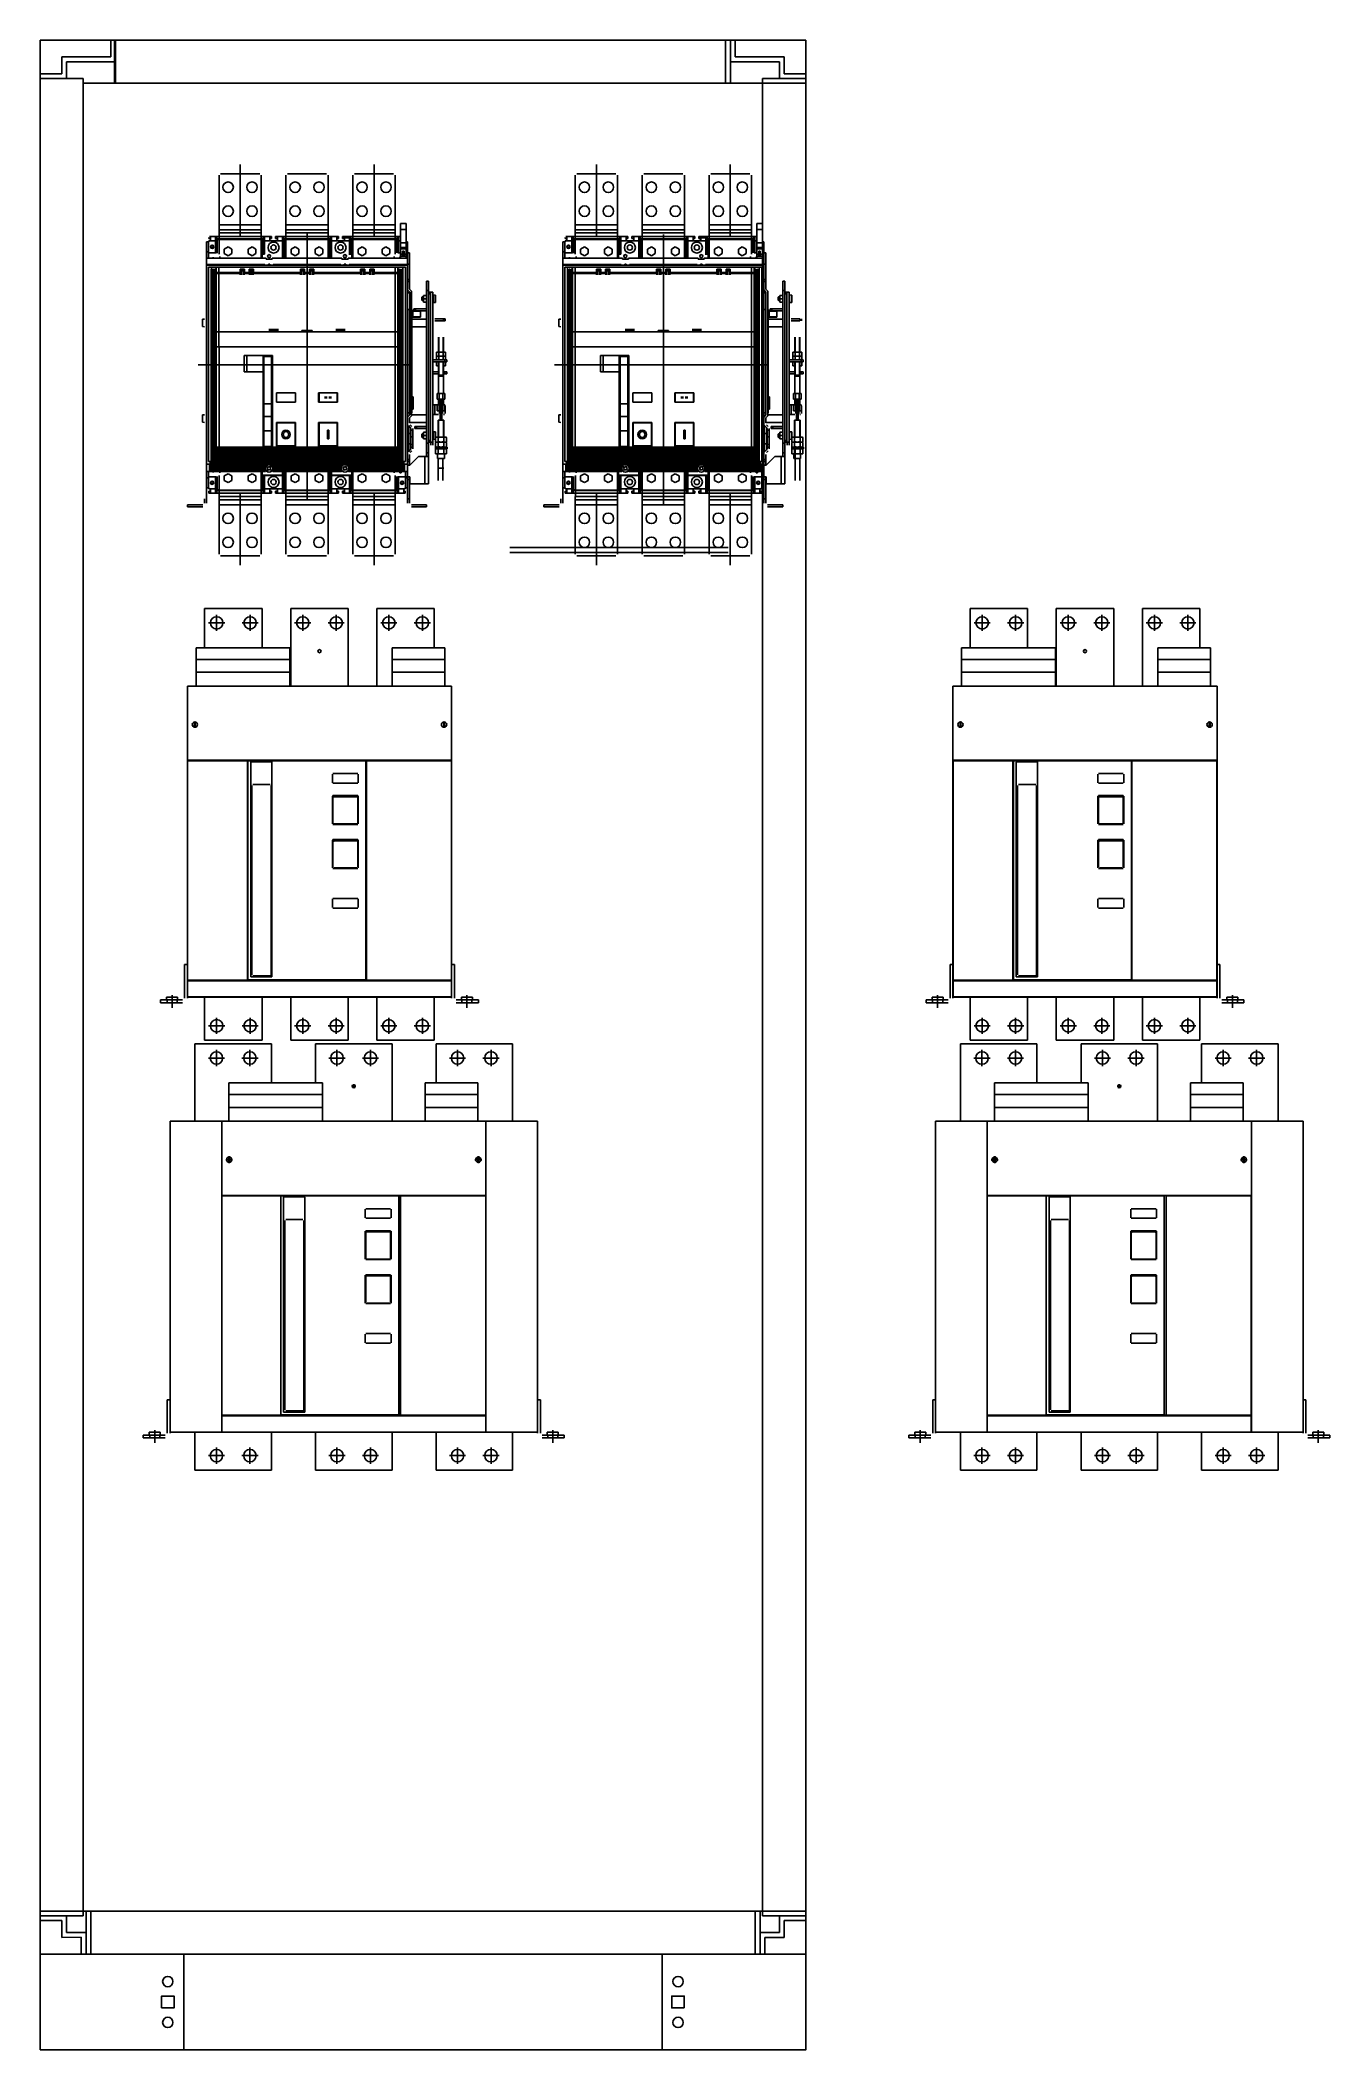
# Model space of a CAD drawing. Header units: metres. Extents: x -364 to 984, y 2601 to 8084.
# Drawn here: x -364 to 984, y 5984 to 8084 of the extents above.
import ezdxf

# ---------------------------------------------------------------- set-up
doc = ezdxf.new("R2010")
doc.units = ezdxf.units.M

# ---------------------------------------------------------------- blocks, each defined once
blk = doc.blocks.new('ABB-TR_E4_3')
for p, q in [((53.999833, 445.5), (133.999833, 445.5)), ((53.999833, 364.499878), (53.999833, 445.5)), ((133.999833, 404.499878), (133.999833, 445.5)), ((179.999833, 445.5), (259.999833, 445.5)), ((179.999833, 404.499878), (179.999833, 445.5)), ((259.999833, 364.499878), (259.999833, 445.5)), ((305.999802, 445.5), (385.999802, 445.5)), ((305.999802, 404.499878), (305.999802, 445.5)), ((385.999802, 364.499878), (385.999802, 445.5)), ((853.999833, 445.5), (933.999833, 445.5)), ((853.999833, 364.499878), (853.999833, 445.5)), ((933.999833, 404.499878), (933.999833, 445.5)), ((979.999833, 445.5), (1059.999833, 445.5)), ((979.999833, 404.499878), (979.999833, 445.5)), ((1059.999833, 364.499878), (1059.999833, 445.5)), ((1105.999802, 445.5), (1185.999802, 445.5)), ((1105.999802, 404.499878), (1105.999802, 445.5)), ((1185.999802, 364.499878), (1185.999802, 445.5)), ((84.949845, 430.5), (68.04982, 430.5)), ((76.499833, 438.950012), (76.499833, 422.049988)), ((119.949814, 430.5), (103.049851, 430.5)), ((111.499833, 438.950012), (111.499833, 422.049988)), ((210.949814, 430.5), (194.049851, 430.5)), ((202.499833, 438.950012), (202.499833, 422.049988)), ((245.949814, 430.5), (229.049851, 430.5)), ((237.499833, 438.950012), (237.499833, 422.049988)), ((336.949875, 430.5), (320.049851, 430.5)), ((328.499802, 438.950012), (328.499802, 422.049988)), ((371.949875, 430.5), (355.049851, 430.5)), ((363.499802, 438.950012), (363.499802, 422.049988)), ((884.949845, 430.5), (868.04982, 430.5)), ((876.499833, 438.950012), (876.499833, 422.049988)), ((919.949814, 430.5), (903.049851, 430.5)), ((911.499833, 438.950012), (911.499833, 422.049988)), ((1010.949814, 430.5), (994.049851, 430.5)), ((1002.499833, 438.950012), (1002.499833, 422.049988)), ((1045.949814, 430.5), (1029.049851, 430.5)), ((1037.499833, 438.950012), (1037.499833, 422.049988)), ((1136.949875, 430.5), (1120.049851, 430.5)), ((1128.499802, 438.950012), (1128.499802, 422.049988)), ((1171.949875, 430.5), (1155.049851, 430.5)), ((1163.499802, 438.950012), (1163.499802, 422.049988)), ((89.518998, 404.353516), (89.518998, 404.5)), ((89.518998, 404.5), (187.518998, 404.5)), ((89.518998, 396.685974), (89.518998, 404.353516)), ((187.518998, 404.5), (187.518998, 404.353516)), ((187.518998, 396.685974), (187.518998, 404.353516)), ((222.107132, 401), (217.892533, 401)), ((219.999833, 403.1073), (219.999833, 398.8927)), ((294.518967, 404.5), (349.518967, 404.5)), ((294.518967, 404.5), (294.518967, 404.353516)), ((294.518967, 396.685974), (294.518967, 404.353516)), ((349.518967, 404.353516), (349.518967, 404.5)), ((349.518967, 396.685974), (349.518967, 404.353516)), ((889.518998, 404.353516), (889.518998, 404.5)), ((889.518998, 404.5), (987.518998, 404.5)), ((889.518998, 396.685974), (889.518998, 404.353516)), ((987.518998, 404.5), (987.518998, 404.353516)), ((987.518998, 396.685974), (987.518998, 404.353516)), ((1022.107132, 401), (1017.892533, 401)), ((1019.999833, 403.1073), (1019.999833, 398.8927)), ((1094.518967, 404.5), (1149.518967, 404.5)), ((1094.518967, 404.5), (1094.518967, 404.353516)), ((1094.518967, 396.685974), (1094.518967, 404.353516)), ((1149.518967, 404.353516), (1149.518967, 404.5)), ((1149.518967, 396.685974), (1149.518967, 404.353516)), ((89.518998, 396.121094), (89.518998, 396.685974)), ((89.518998, 396.045654), (89.518998, 396.121094)), ((89.518998, 392.230347), (89.518998, 396.045654)), ((89.518998, 384.697388), (89.518998, 392.230347)), ((89.518998, 392.230347), (187.518998, 392.230347)), ((89.518998, 384.138489), (89.518998, 384.697388)), ((89.518998, 384.057007), (89.518998, 384.138489)), ((89.518998, 378.893555), (89.518998, 384.057007)), ((89.518998, 372.212158), (89.518998, 378.893555)), ((89.518998, 378.893555), (187.518998, 378.893555)), ((187.518998, 396.121094), (187.518998, 396.685974)), ((187.518998, 396.045654), (187.518998, 396.121094)), ((187.518998, 392.230347), (187.518998, 396.045654)), ((187.518998, 384.697388), (187.518998, 392.230347)), ((187.518998, 384.138489), (187.518998, 384.697388)), ((187.518998, 384.057007), (187.518998, 384.138489)), ((187.518998, 378.893555), (187.518998, 384.057007)), ((187.518998, 372.212158), (187.518998, 378.893555)), ((294.518967, 396.121094), (294.518967, 396.685974)), ((294.518967, 396.045654), (294.518967, 396.121094)), ((294.518967, 392.230347), (294.518967, 396.045654)), ((294.518967, 392.230347), (349.518967, 392.230347)), ((294.518967, 384.697388), (294.518967, 392.230347)), ((294.518967, 384.138489), (294.518967, 384.697388)), ((294.518967, 384.057007), (294.518967, 384.138489)), ((294.518967, 378.893555), (294.518967, 384.057007)), ((294.518967, 378.893555), (349.518967, 378.893555)), ((294.518967, 372.212158), (294.518967, 378.893555)), ((349.518967, 396.121094), (349.518967, 396.685974)), ((349.518967, 396.045654), (349.518967, 396.121094)), ((349.518967, 392.230347), (349.518967, 396.045654)), ((349.518967, 384.697388), (349.518967, 392.230347)), ((349.518967, 384.138489), (349.518967, 384.697388)), ((349.518967, 384.057007), (349.518967, 384.138489)), ((349.518967, 378.893555), (349.518967, 384.057007)), ((349.518967, 372.212158), (349.518967, 378.893555)), ((889.518998, 396.121094), (889.518998, 396.685974)), ((889.518998, 396.045654), (889.518998, 396.121094)), ((889.518998, 392.230347), (889.518998, 396.045654)), ((889.518998, 384.697388), (889.518998, 392.230347)), ((889.518998, 392.230347), (987.518998, 392.230347)), ((889.518998, 384.138489), (889.518998, 384.697388)), ((889.518998, 384.057007), (889.518998, 384.138489)), ((889.518998, 378.893555), (889.518998, 384.057007)), ((889.518998, 372.212158), (889.518998, 378.893555)), ((889.518998, 378.893555), (987.518998, 378.893555)), ((987.518998, 396.121094), (987.518998, 396.685974)), ((987.518998, 396.045654), (987.518998, 396.121094)), ((987.518998, 392.230347), (987.518998, 396.045654)), ((987.518998, 384.697388), (987.518998, 392.230347)), ((987.518998, 384.138489), (987.518998, 384.697388)), ((987.518998, 384.057007), (987.518998, 384.138489)), ((987.518998, 378.893555), (987.518998, 384.057007)), ((987.518998, 372.212158), (987.518998, 378.893555)), ((1094.518967, 396.121094), (1094.518967, 396.685974)), ((1094.518967, 396.045654), (1094.518967, 396.121094)), ((1094.518967, 392.230347), (1094.518967, 396.045654)), ((1094.518967, 392.230347), (1149.518967, 392.230347)), ((1094.518967, 384.697388), (1094.518967, 392.230347)), ((1094.518967, 384.138489), (1094.518967, 384.697388)), ((1094.518967, 384.057007), (1094.518967, 384.138489)), ((1094.518967, 378.893555), (1094.518967, 384.057007)), ((1094.518967, 378.893555), (1149.518967, 378.893555)), ((1094.518967, 372.212158), (1094.518967, 378.893555)), ((1149.518967, 396.121094), (1149.518967, 396.685974)), ((1149.518967, 396.045654), (1149.518967, 396.121094)), ((1149.518967, 392.230347), (1149.518967, 396.045654)), ((1149.518967, 384.697388), (1149.518967, 392.230347)), ((1149.518967, 384.138489), (1149.518967, 384.697388)), ((1149.518967, 384.057007), (1149.518967, 384.138489)), ((1149.518967, 378.893555), (1149.518967, 384.057007)), ((1149.518967, 372.212158), (1149.518967, 378.893555)), ((27.999833, 364.5), (27.999833, 39.5)), ((27.999833, 364.5), (81.999833, 364.5)), ((81.999833, 363.799927), (81.999833, 364.5)), ((82.699967, 364.5), (81.999833, 364.5)), ((81.999985, 363.799988), (81.999985, 287.700012)), ((82.339432, 364.400024), (82.100083, 364.400024)), ((82.100083, 364.400024), (82.100083, 364.160705)), ((83.925736, 364.5), (82.699997, 364.5)), ((356.074265, 364.5), (83.925736, 364.5)), ((89.518998, 371.858581), (89.518998, 372.212158)), ((89.518998, 371.858581), (89.518998, 364.5)), ((187.518998, 371.858581), (187.518998, 372.212158)), ((187.518998, 371.858581), (187.518998, 364.5)), ((294.518967, 371.858581), (294.518967, 372.212158)), ((294.518967, 371.858581), (294.518967, 364.5)), ((349.518967, 371.858581), (349.518967, 372.212158)), ((349.518967, 371.858581), (349.518967, 364.5)), ((357.299973, 364.5), (356.074265, 364.5)), ((357.999802, 364.5), (357.299973, 364.5)), ((357.900071, 364.400024), (357.660569, 364.400024)), ((357.900071, 364.1604), (357.900071, 364.400024)), ((411.999802, 364.5), (357.999802, 364.5)), ((357.999802, 363.813476), (357.999802, 364.5)), ((357.999985, 363.799988), (357.999985, 287.700012)), ((411.999802, 364.5), (411.999802, 39.5)), ((827.999833, 364.5), (827.999833, 39.5)), ((827.999833, 364.5), (881.999833, 364.5)), ((881.999833, 363.799927), (881.999833, 364.5)), ((882.699967, 364.5), (881.999833, 364.5)), ((881.999985, 363.799988), (881.999985, 287.700012)), ((882.339432, 364.400024), (882.100083, 364.400024)), ((882.100083, 364.400024), (882.100083, 364.160705)), ((883.925736, 364.5), (882.699997, 364.5)), ((1156.074265, 364.5), (883.925736, 364.5)), ((889.518998, 371.858581), (889.518998, 372.212158)), ((889.518998, 371.858581), (889.518998, 364.5)), ((987.518998, 371.858581), (987.518998, 372.212158)), ((987.518998, 371.858581), (987.518998, 364.5)), ((1094.518967, 371.858581), (1094.518967, 372.212158)), ((1094.518967, 371.858581), (1094.518967, 364.5)), ((1149.518967, 371.858581), (1149.518967, 372.212158)), ((1149.518967, 371.858581), (1149.518967, 364.5)), ((1157.299973, 364.5), (1156.074265, 364.5)), ((1157.999802, 364.5), (1157.299973, 364.5)), ((1157.900071, 364.400024), (1157.660569, 364.400024)), ((1157.900071, 364.1604), (1157.900071, 364.400024)), ((1211.999802, 364.5), (1157.999802, 364.5)), ((1157.999802, 363.813476), (1157.999802, 364.5)), ((1157.999985, 363.799988), (1157.999985, 287.700012)), ((1211.999802, 364.5), (1211.999802, 39.5)), ((93.374985, 324.25), (86.224991, 324.25)), ((89.40001, 326.464172), (89.40001, 326.970764)), ((89.40001, 322.035828), (89.40001, 326.464111)), ((89.40001, 322.035828), (89.40001, 321.529236)), ((89.800003, 327.825012), (89.800003, 320.674988)), ((90.199997, 326.464172), (90.199997, 326.970764)), ((90.199997, 326.464172), (90.199997, 322.035889)), ((90.199997, 322.035828), (90.199997, 321.529236)), ((353.77501, 324.25), (346.624985, 324.25)), ((349.799973, 326.464172), (349.799973, 326.970764)), ((349.799973, 322.035828), (349.799973, 326.464111)), ((349.799973, 322.035828), (349.799973, 321.529236)), ((350.199997, 327.825012), (350.199997, 320.674988)), ((350.600022, 326.464172), (350.600022, 326.970764)), ((350.600022, 326.464172), (350.600022, 322.035889)), ((350.600022, 322.035828), (350.600022, 321.529236)), ((893.374985, 324.25), (886.224991, 324.25)), ((889.40001, 326.464172), (889.40001, 326.970764)), ((889.40001, 322.035828), (889.40001, 326.464111)), ((889.40001, 322.035828), (889.40001, 321.529236)), ((889.800003, 327.825012), (889.800003, 320.674988)), ((890.199997, 326.464172), (890.199997, 326.970764)), ((890.199997, 326.464172), (890.199997, 322.035889)), ((890.199997, 322.035828), (890.199997, 321.529236)), ((1153.77501, 324.25), (1146.624985, 324.25)), ((1149.799973, 326.464172), (1149.799973, 326.970764)), ((1149.799973, 322.035828), (1149.799973, 326.464111)), ((1149.799973, 322.035828), (1149.799973, 321.529236)), ((1150.199997, 327.825012), (1150.199997, 320.674988)), ((1150.600022, 326.464172), (1150.600022, 326.970764)), ((1150.600022, 326.464172), (1150.600022, 322.035889)), ((1150.600022, 322.035828), (1150.600022, 321.529236)), ((81.999833, 39.5), (81.999833, 287.699951)), ((82.100083, 287.339294), (82.100083, 286.5)), ((82.100083, 286.5), (84.100083, 286.5)), ((82.100083, 57.25), (82.100083, 286.5)), ((82.699997, 287), (83.925736, 287)), ((83.925736, 287), (356.074265, 287)), ((84.100083, 286.5), (144.700089, 286.5)), ((97.600083, 287), (97.600083, 286.5)), ((143.718979, 57.5), (143.718979, 286.5)), ((144.671128, 286.5), (143.718979, 286.5)), ((266.06688, 286.5), (144.671128, 286.5)), ((146.718979, 285.121094), (146.746384, 285.313354)), ((146.718979, 60.5), (146.718979, 285.121094)), ((146.746384, 285.313354), (146.81511, 285.484436)), ((146.81511, 285.484436), (146.929154, 285.661377)), ((146.929154, 285.661377), (147.241929, 286)), ((168.218979, 285.5), (147.218979, 285.5)), ((168.472458, 285.742126), (168.233628, 286)), ((168.583115, 285.585937), (168.472458, 285.742126)), ((168.700364, 285.304748), (168.583115, 285.585937)), ((168.718979, 285.142578), (168.700364, 285.304748)), ((168.718979, 60.5), (168.718979, 285.142578)), ((267.018998, 286.5), (266.06688, 286.5)), ((267.018998, 57.5), (267.018998, 286.5)), ((269.000077, 286.5), (269.000077, 57.25)), ((355.900071, 286.5), (269.000077, 286.5)), ((342.400071, 286.5), (342.400071, 287)), ((355.900071, 286.5), (357.900071, 286.5)), ((356.074265, 287), (357.299973, 287)), ((357.900071, 286.5), (357.900071, 287.339599)), ((357.900071, 57.25), (357.900071, 286.5)), ((357.999802, 39.5), (357.999802, 287.686462)), ((881.999833, 39.5), (881.999833, 287.699951)), ((882.100083, 287.339294), (882.100083, 286.5)), ((882.100083, 286.5), (884.100083, 286.5)), ((882.100083, 57.25), (882.100083, 286.5)), ((882.699997, 287), (883.925736, 287)), ((883.925736, 287), (1156.074265, 287)), ((884.100083, 286.5), (944.700089, 286.5)), ((897.600083, 287), (897.600083, 286.5)), ((944.671128, 286.5), (943.718979, 286.5)), ((943.718979, 57.5), (943.718979, 286.5)), ((1066.06688, 286.5), (944.671128, 286.5)), ((946.718979, 285.121094), (946.746384, 285.313354)), ((946.718979, 60.5), (946.718979, 285.121094)), ((946.746384, 285.313354), (946.81511, 285.484436)), ((946.81511, 285.484436), (946.929154, 285.661377)), ((946.929154, 285.661377), (947.241929, 286)), ((968.218979, 285.5), (947.218979, 285.5)), ((968.472458, 285.742126), (968.233628, 286)), ((968.583115, 285.585937), (968.472458, 285.742126)), ((968.700364, 285.304748), (968.583115, 285.585937)), ((968.718979, 285.142578), (968.700364, 285.304748)), ((968.718979, 60.5), (968.718979, 285.142578)), ((1067.018998, 286.5), (1066.06688, 286.5)), ((1067.018998, 57.5), (1067.018998, 286.5)), ((1069.000077, 286.5), (1069.000077, 57.25)), ((1155.900071, 286.5), (1069.000077, 286.5)), ((1142.400071, 286.5), (1142.400071, 287)), ((1155.900071, 286.5), (1157.900071, 286.5)), ((1156.074265, 287), (1157.299973, 287)), ((1157.900071, 286.5), (1157.900071, 287.339599)), ((1157.900071, 57.25), (1157.900071, 286.5)), ((1157.999802, 39.5), (1157.999802, 287.686462)), ((146.722702, 254.382751), (146.718979, 254.363586)), ((146.751664, 254.419678), (146.722702, 254.382751)), ((146.828812, 254.462158), (146.751664, 254.419678)), ((147.06865, 254.513977), (146.828812, 254.462158)), ((147.218979, 254.363586), (147.06865, 254.513977)), ((147.968979, 260.758911), (147.968979, 258.759521)), ((147.968979, 125.969177), (147.968979, 258.759521)), ((166.968979, 261.759094), (148.968979, 261.758911)), ((167.968979, 260.759094), (167.968979, 258.759766)), ((167.968979, 126.535766), (167.968979, 258.759766)), ((168.36937, 254.513977), (168.218979, 254.363586)), ((168.625351, 254.455444), (168.36937, 254.513977)), ((168.688767, 254.417602), (168.625351, 254.455444)), ((168.707962, 254.396606), (168.688767, 254.417602)), ((168.718979, 254.363586), (168.707962, 254.396606)), ((232.018998, 272.5), (232.018998, 263.5)), ((258.518998, 273), (232.518998, 273)), ((232.518998, 263), (258.518998, 263)), ((259.018998, 272.5), (259.018998, 263.5)), ((946.722702, 254.382751), (946.718979, 254.363586)), ((946.751664, 254.419678), (946.722702, 254.382751)), ((946.828812, 254.462158), (946.751664, 254.419678)), ((947.06865, 254.513977), (946.828812, 254.462158)), ((947.218979, 254.363586), (947.06865, 254.513977)), ((947.968979, 260.758911), (947.968979, 258.759521)), ((947.968979, 125.969177), (947.968979, 258.759521)), ((966.968979, 261.759094), (948.968979, 261.758911)), ((967.968979, 260.759094), (967.968979, 258.759766)), ((967.968979, 126.535766), (967.968979, 258.759766)), ((968.36937, 254.513977), (968.218979, 254.363586)), ((968.625351, 254.455444), (968.36937, 254.513977)), ((968.688767, 254.417602), (968.625351, 254.455444)), ((968.707962, 254.396606), (968.688767, 254.417602)), ((968.718979, 254.363586), (968.707962, 254.396606)), ((1032.018998, 272.5), (1032.018998, 263.5)), ((1058.518998, 273), (1032.518998, 273)), ((1032.518998, 263), (1058.518998, 263)), ((1059.018998, 272.5), (1059.018998, 263.5)), ((232.018998, 249.5), (232.018998, 220.5)), ((232.518998, 246.651001), (232.518937, 245.222778)), ((232.518998, 250), (258.518998, 250)), ((232.518998, 248.594116), (232.518998, 250)), ((258.518998, 248.855957), (232.518998, 248.594116)), ((232.518998, 248.594116), (232.518998, 248.227722)), ((232.518998, 248.224243), (232.518998, 248.227722)), ((232.518998, 248.227722), (232.518998, 246.652954)), ((232.518998, 246.652954), (232.518998, 246.651001)), ((232.518998, 245.222778), (232.518998, 244.591064)), ((232.518998, 243.703003), (232.518998, 243.637939)), ((232.518998, 220.5), (232.518998, 243.637939)), ((232.519028, 244.591064), (232.519089, 243.70282)), ((232.528916, 248.187195), (232.519089, 248.224243)), ((232.570725, 248.109619), (232.528916, 248.187195)), ((232.705826, 247.930054), (232.570725, 248.109619)), ((233.034348, 247.586792), (232.705826, 247.930054)), ((258.034348, 247.834839), (258.348923, 248.176147)), ((258.348923, 248.176147), (258.47432, 248.356567)), ((258.47432, 248.356567), (258.51146, 248.435852)), ((258.51146, 248.435852), (258.518998, 248.475098)), ((258.518998, 248.855957), (258.518998, 250)), ((258.518998, 248.855957), (258.518998, 248.485474)), ((258.518998, 248.485474), (258.518998, 248.475098)), ((258.518998, 243.979797), (258.518998, 248.475098)), ((258.518998, 243.979797), (258.518998, 243.637939)), ((258.518998, 240.97876), (258.518998, 243.637939)), ((258.518998, 220.5), (258.518998, 240.97876)), ((259.018998, 249.5), (259.018998, 220.5)), ((1032.018998, 249.5), (1032.018998, 220.5)), ((1032.518998, 246.651001), (1032.518937, 245.222778)), ((1032.518998, 250), (1058.518998, 250)), ((1032.518998, 248.594116), (1032.518998, 250)), ((1058.518998, 248.855957), (1032.518998, 248.594116)), ((1032.518998, 248.594116), (1032.518998, 248.227722)), ((1032.518998, 248.224243), (1032.518998, 248.227722)), ((1032.518998, 248.227722), (1032.518998, 246.652954)), ((1032.518998, 246.652954), (1032.518998, 246.651001)), ((1032.518998, 245.222778), (1032.518998, 244.591064)), ((1032.518998, 243.703003), (1032.518998, 243.637939)), ((1032.518998, 220.5), (1032.518998, 243.637939)), ((1032.519028, 244.591064), (1032.519089, 243.70282)), ((1032.528916, 248.187195), (1032.519089, 248.224243)), ((1032.570725, 248.109619), (1032.528916, 248.187195)), ((1032.705826, 247.930054), (1032.570725, 248.109619)), ((1033.034348, 247.586792), (1032.705826, 247.930054)), ((1058.034348, 247.834839), (1058.348923, 248.176147)), ((1058.348923, 248.176147), (1058.47432, 248.356567)), ((1058.47432, 248.356567), (1058.51146, 248.435852)), ((1058.51146, 248.435852), (1058.518998, 248.475098)), ((1058.518998, 248.855957), (1058.518998, 250)), ((1058.518998, 248.855957), (1058.518998, 248.485474)), ((1058.518998, 248.485474), (1058.518998, 248.475098)), ((1058.518998, 243.979797), (1058.518998, 248.475098)), ((1058.518998, 243.979797), (1058.518998, 243.637939)), ((1058.518998, 240.97876), (1058.518998, 243.637939)), ((1058.518998, 220.5), (1058.518998, 240.97876)), ((1059.018998, 249.5), (1059.018998, 220.5)), ((232.518998, 220.5), (233.035325, 220.5)), ((232.518998, 220), (258.518998, 220)), ((258.035325, 220.5), (233.035325, 220.5)), ((258.035325, 220.5), (258.518998, 220.5)), ((1032.518998, 220.5), (1033.035325, 220.5)), ((1032.518998, 220), (1058.518998, 220)), ((1058.035325, 220.5), (1033.035325, 220.5)), ((1058.035325, 220.5), (1058.518998, 220.5)), ((232.018998, 174.5), (232.018998, 203.5)), ((232.518998, 204), (258.518998, 204)), ((232.518998, 202.594116), (232.518998, 204)), ((232.518998, 202.594116), (232.518998, 202.19751)), ((232.518998, 202.19812), (232.518998, 197.851501)), ((232.521378, 202.179809), (232.518998, 202.19751)), ((232.518998, 175.5), (232.518998, 197.851501)), ((258.518998, 202.855957), (232.519089, 202.594116)), ((232.539475, 202.132202), (232.521378, 202.179809)), ((232.692337, 201.911194), (232.539475, 202.132202)), ((233.035874, 201.550659), (232.692337, 201.911194)), ((258.035874, 201.834167), (258.260178, 202.067749)), ((258.260178, 202.067749), (258.41716, 202.265747)), ((258.41716, 202.265747), (258.518998, 202.474487)), ((258.518998, 202.855957), (258.518998, 204)), ((258.518998, 202.855957), (258.518998, 202.485596)), ((258.518998, 202.485596), (258.518998, 202.474487)), ((258.518998, 202.474487), (258.518998, 197.81488)), ((258.518998, 175.5), (258.518998, 197.81488)), ((259.018998, 174.5), (259.018998, 203.5)), ((1032.018998, 174.5), (1032.018998, 203.5)), ((1032.518998, 204), (1058.518998, 204)), ((1032.518998, 202.594116), (1032.518998, 204)), ((1032.518998, 202.594116), (1032.518998, 202.19751)), ((1032.518998, 202.19812), (1032.518998, 197.851501)), ((1032.521378, 202.179809), (1032.518998, 202.19751)), ((1032.518998, 175.5), (1032.518998, 197.851501)), ((1058.518998, 202.855957), (1032.519089, 202.594116)), ((1032.539475, 202.132202), (1032.521378, 202.179809)), ((1032.692337, 201.911194), (1032.539475, 202.132202)), ((1033.035874, 201.550659), (1032.692337, 201.911194)), ((1058.035874, 201.834167), (1058.260178, 202.067749)), ((1058.260178, 202.067749), (1058.41716, 202.265747)), ((1058.41716, 202.265747), (1058.518998, 202.474487)), ((1058.518998, 202.855957), (1058.518998, 204)), ((1058.518998, 202.855957), (1058.518998, 202.485596)), ((1058.518998, 202.485596), (1058.518998, 202.474487)), ((1058.518998, 202.474487), (1058.518998, 197.81488)), ((1058.518998, 175.5), (1058.518998, 197.81488)), ((1059.018998, 174.5), (1059.018998, 203.5)), ((258.518998, 174), (232.518998, 174)), ((233.518998, 174.5), (257.518998, 174.5)), ((1058.518998, 174), (1032.518998, 174)), ((1033.518998, 174.5), (1057.518998, 174.5)), ((167.968979, 126.535766), (167.968979, 123.466431)), ((232.018998, 142), (232.018998, 133)), ((258.518998, 142.5), (232.518998, 142.5)), ((232.518998, 132.5), (258.518998, 132.5)), ((259.018998, 142), (259.018998, 133)), ((967.968979, 126.535766), (967.968979, 123.466431)), ((1032.018998, 142), (1032.018998, 133)), ((1058.518998, 142.5), (1032.518998, 142.5)), ((1032.518998, 132.5), (1058.518998, 132.5)), ((1059.018998, 142), (1059.018998, 133)), ((147.968979, 115.930633), (147.218979, 115.930633)), ((147.968979, 125.969177), (147.968979, 122.899841)), ((147.968979, 113.106842), (147.968979, 122.899841)), ((147.968979, 113.106842), (147.968979, 108.09137)), ((147.968979, 108.09137), (147.968979, 80.941193)), ((167.968979, 113.106842), (167.968979, 123.466431)), ((168.218979, 115.930633), (167.968979, 115.930633)), ((167.968979, 113.106842), (167.968979, 108.09137)), ((167.968979, 108.09137), (167.968979, 80.941193)), ((168.718979, 115.5), (168.715622, 115.5)), ((947.968979, 115.930633), (947.218979, 115.930633)), ((947.968979, 125.969177), (947.968979, 122.899841)), ((947.968979, 113.106842), (947.968979, 122.899841)), ((947.968979, 113.106842), (947.968979, 108.09137)), ((947.968979, 108.09137), (947.968979, 80.941193)), ((967.968979, 113.106842), (967.968979, 123.466431)), ((968.218979, 115.930633), (967.968979, 115.930633)), ((967.968979, 113.106842), (967.968979, 108.09137)), ((967.968979, 108.09137), (967.968979, 80.941193)), ((968.718979, 115.5), (968.715622, 115.5)), ((167.968979, 88.75), (168.718979, 88.75)), ((967.968979, 88.75), (968.718979, 88.75)), ((24.999985, 73.5), (24.999985, 68.5)), ((27.999985, 73.5), (24.999985, 73.5)), ((24.999985, 68.5), (24.999985, 38.5)), ((147.968979, 80.941193), (147.968979, 62.75)), ((167.968979, 80.941193), (167.968979, 62.892853)), ((167.968979, 70.75), (168.718979, 70.75)), ((414.999985, 73.5), (411.999985, 73.5)), ((411.999985, 73.5), (411.999985, 68.5)), ((411.999985, 68.5), (411.999985, 38.5)), ((414.999985, 73.5), (414.999985, 68.5)), ((414.999985, 68.5), (414.999985, 38.5)), ((824.999985, 73.5), (824.999985, 68.5)), ((827.999985, 73.5), (824.999985, 73.5)), ((824.999985, 68.5), (824.999985, 38.5)), ((947.968979, 80.941193), (947.968979, 62.75)), ((967.968979, 80.941193), (967.968979, 62.892853)), ((967.968979, 70.75), (968.718979, 70.75)), ((1214.999985, 73.5), (1211.999985, 73.5)), ((1211.999985, 73.5), (1211.999985, 68.5)), ((1211.999985, 68.5), (1211.999985, 38.5)), ((1214.999985, 73.5), (1214.999985, 68.5)), ((1214.999985, 68.5), (1214.999985, 38.5)), ((82.100083, 56.549988), (82.100083, 57.25)), ((84.100083, 57.25), (82.100083, 57.25)), ((82.100083, 39.600006), (82.100083, 56.549988)), ((84.100083, 56.549988), (82.100083, 56.549988)), ((82.800095, 57.25), (82.800095, 56.549988)), ((84.100083, 57.25), (144.700089, 57.25)), ((84.100083, 56.549988), (355.900071, 56.549988)), ((143.718979, 57.5), (144.671128, 57.5)), ((144.671128, 57.5), (266.06688, 57.5)), ((144.700089, 57.25), (144.700089, 57.5)), ((269.000077, 57.25), (144.700089, 57.25)), ((146.718979, 60.5), (168.718979, 60.5)), ((166.968979, 61.75), (148.968979, 61.75)), ((167.227646, 61.784637), (166.968979, 61.75)), ((167.468979, 61.883972), (167.227646, 61.784637)), ((167.700791, 62.086731), (167.468979, 61.883972)), ((167.909287, 62.483459), (167.700791, 62.086731)), ((167.960099, 62.756348), (167.909287, 62.483459)), ((167.968979, 62.892853), (167.960099, 62.756348)), ((266.06688, 57.5), (267.018998, 57.5)), ((355.900071, 57.25), (269.000077, 57.25)), ((357.900071, 57.25), (355.900071, 57.25)), ((357.900071, 56.549988), (355.900071, 56.549988)), ((357.200119, 57.25), (357.200119, 56.549988)), ((357.900071, 56.549988), (357.900071, 57.25)), ((357.900071, 39.600006), (357.900071, 56.549988)), ((882.100083, 56.549988), (882.100083, 57.25)), ((884.100083, 57.25), (882.100083, 57.25)), ((882.100083, 39.600006), (882.100083, 56.549988)), ((884.100083, 56.549988), (882.100083, 56.549988)), ((882.800095, 57.25), (882.800095, 56.549988)), ((884.100083, 57.25), (944.700089, 57.25)), ((884.100083, 56.549988), (1155.900071, 56.549988)), ((943.718979, 57.5), (944.671128, 57.5)), ((944.671128, 57.5), (1066.06688, 57.5)), ((944.700089, 57.25), (944.700089, 57.5)), ((1069.000077, 57.25), (944.700089, 57.25)), ((946.718979, 60.5), (968.718979, 60.5)), ((966.968979, 61.75), (948.968979, 61.75)), ((967.227646, 61.784637), (966.968979, 61.75)), ((967.468979, 61.883972), (967.227646, 61.784637)), ((967.700791, 62.086731), (967.468979, 61.883972)), ((967.909287, 62.483459), (967.700791, 62.086731)), ((967.960099, 62.756348), (967.909287, 62.483459)), ((967.968979, 62.892853), (967.960099, 62.756348)), ((1066.06688, 57.5), (1067.018998, 57.5)), ((1155.900071, 57.25), (1069.000077, 57.25)), ((1157.900071, 57.25), (1155.900071, 57.25)), ((1157.900071, 56.549988), (1155.900071, 56.549988)), ((1157.200119, 57.25), (1157.200119, 56.549988)), ((1157.900071, 56.549988), (1157.900071, 57.25)), ((1157.900071, 39.600006), (1157.900071, 56.549988)), ((0, 36.5), (5, 36.5)), ((0, 36.5), (0, 33.5)), ((0, 33.5), (5, 33.5)), ((5, 36.5), (22.999985, 36.5)), ((5, 33.5), (22.999985, 33.5)), ((5.764573, 36.5), (5.895691, 36.52478)), ((5.895691, 36.52478), (6.090409, 36.639191)), ((6.090409, 36.639191), (6.232682, 36.870666)), ((6.232682, 36.870666), (6.25, 37)), ((12, 39.5), (6.25, 39.5)), ((6.25, 37), (6.25, 39.5)), ((6.75, 33.5), (6.75, 36.5)), ((12, 28.388489), (12, 41.611511)), ((17.75, 39.5), (12, 39.5)), ((17.25, 33.5), (17.25, 36.5)), ((17.75, 37), (17.75, 39.5)), ((17.75, 37), (17.75, 39.5)), ((17.75, 37), (17.767319, 36.870666)), ((17.75, 37), (17.767319, 36.870666)), ((17.767319, 36.870666), (17.909577, 36.639191)), ((17.767319, 36.870666), (17.909577, 36.639191)), ((17.909577, 36.639191), (18.104309, 36.52478)), ((17.909577, 36.639191), (18.104309, 36.52478)), ((18.104309, 36.52478), (18.235428, 36.5)), ((18.104309, 36.52478), (18.235428, 36.5)), ((81.999833, 39.5), (27.999833, 39.5)), ((27.999985, 39.5), (27.999985, 38.5)), ((53.999833, 39.499847), (53.999833, 0)), ((76.499833, 23.450012), (76.499833, 6.549988)), ((81.999833, 39.5), (357.999802, 39.5)), ((84.100083, 39.600006), (82.100083, 39.600006)), ((355.900071, 39.600006), (84.100083, 39.600006)), ((111.499833, 23.450012), (111.499833, 6.549988)), ((133.999833, 39.499847), (133.999833, 0)), ((179.999833, 39.499847), (179.999833, 0)), ((202.499833, 23.450012), (202.499833, 6.549988)), ((237.499833, 23.450012), (237.499833, 6.549988)), ((259.999833, 39.499847), (259.999833, 0)), ((305.999802, 39.499847), (305.999802, 0)), ((328.499802, 23.450012), (328.499802, 6.549988)), ((357.900071, 39.600006), (355.900071, 39.600006)), ((357.999802, 39.5), (411.999802, 39.5)), ((363.499802, 23.450012), (363.499802, 6.549988)), ((385.999802, 39.499847), (385.999802, 0)), ((416.999985, 36.5), (434.999985, 36.5)), ((416.999985, 33.5), (434.999985, 33.5)), ((421.895676, 36.52478), (421.764573, 36.5)), ((422.090378, 36.639191), (421.895676, 36.52478)), ((422.232712, 36.870666), (422.090378, 36.639191)), ((422.249985, 37), (422.232712, 36.870666)), ((427.999985, 39.5), (422.249985, 39.5)), ((422.249985, 37), (422.249985, 39.5)), ((422.749985, 33.5), (422.749985, 36.5)), ((427.999985, 28.388489), (427.999985, 41.611511)), ((433.749985, 39.5), (427.999985, 39.5)), ((433.249985, 33.5), (433.249985, 36.5)), ((433.749985, 37), (433.749985, 39.5)), ((433.749985, 37), (433.749985, 39.5)), ((433.767319, 36.870666), (433.749985, 37)), ((433.767319, 36.870666), (433.749985, 37)), ((433.909592, 36.639191), (433.767319, 36.870666)), ((433.909592, 36.639191), (433.767319, 36.870666)), ((434.104294, 36.52478), (433.909592, 36.639191)), ((434.104294, 36.52478), (433.909592, 36.639191)), ((434.235398, 36.5), (434.104294, 36.52478)), ((434.235398, 36.5), (434.104294, 36.52478)), ((434.999985, 36.5), (439.999985, 36.5)), ((434.999985, 33.5), (439.999985, 33.5)), ((439.999985, 33.5), (439.999985, 36.5)), ((800, 36.5), (805, 36.5)), ((800, 36.5), (800, 33.5)), ((800, 33.5), (805, 33.5)), ((805, 36.5), (822.999985, 36.5)), ((805, 33.5), (822.999985, 33.5)), ((805.764573, 36.5), (805.895691, 36.52478)), ((805.895691, 36.52478), (806.090409, 36.639191)), ((806.090409, 36.639191), (806.232682, 36.870666)), ((806.232682, 36.870666), (806.25, 37)), ((812, 39.5), (806.25, 39.5)), ((806.25, 37), (806.25, 39.5)), ((806.75, 33.5), (806.75, 36.5)), ((812, 28.388489), (812, 41.611511)), ((817.75, 39.5), (812, 39.5)), ((817.25, 33.5), (817.25, 36.5)), ((817.75, 37), (817.75, 39.5)), ((817.75, 37), (817.75, 39.5)), ((817.75, 37), (817.767319, 36.870666)), ((817.75, 37), (817.767319, 36.870666)), ((817.767319, 36.870666), (817.909577, 36.639191)), ((817.767319, 36.870666), (817.909577, 36.639191)), ((817.909577, 36.639191), (818.104309, 36.52478)), ((817.909577, 36.639191), (818.104309, 36.52478)), ((818.104309, 36.52478), (818.235428, 36.5)), ((818.104309, 36.52478), (818.235428, 36.5)), ((881.999833, 39.5), (827.999833, 39.5)), ((827.999985, 39.5), (827.999985, 38.5)), ((853.999833, 39.499847), (853.999833, 0)), ((876.499833, 23.450012), (876.499833, 6.549988)), ((881.999833, 39.5), (1157.999802, 39.5)), ((884.100083, 39.600006), (882.100083, 39.600006)), ((1155.900071, 39.600006), (884.100083, 39.600006)), ((911.499833, 23.450012), (911.499833, 6.549988)), ((933.999833, 39.499847), (933.999833, 0)), ((979.999833, 39.499847), (979.999833, 0)), ((1002.499833, 23.450012), (1002.499833, 6.549988)), ((1037.499833, 23.450012), (1037.499833, 6.549988)), ((1059.999833, 39.499847), (1059.999833, 0)), ((1105.999802, 39.499847), (1105.999802, 0)), ((1128.499802, 23.450012), (1128.499802, 6.549988)), ((1157.900071, 39.600006), (1155.900071, 39.600006)), ((1157.999802, 39.5), (1211.999802, 39.5)), ((1163.499802, 23.450012), (1163.499802, 6.549988)), ((1185.999802, 39.499847), (1185.999802, 0)), ((1216.999985, 36.5), (1234.999985, 36.5)), ((1216.999985, 33.5), (1234.999985, 33.5)), ((1221.895676, 36.52478), (1221.764573, 36.5)), ((1222.090378, 36.639191), (1221.895676, 36.52478)), ((1222.232712, 36.870666), (1222.090378, 36.639191)), ((1222.249985, 37), (1222.232712, 36.870666)), ((1227.999985, 39.5), (1222.249985, 39.5)), ((1222.249985, 37), (1222.249985, 39.5)), ((1222.749985, 33.5), (1222.749985, 36.5)), ((1227.999985, 28.388489), (1227.999985, 41.611511)), ((1233.749985, 39.5), (1227.999985, 39.5)), ((1233.249985, 33.5), (1233.249985, 36.5)), ((1233.749985, 37), (1233.749985, 39.5)), ((1233.749985, 37), (1233.749985, 39.5)), ((1233.767319, 36.870666), (1233.749985, 37)), ((1233.767319, 36.870666), (1233.749985, 37)), ((1233.909592, 36.639191), (1233.767319, 36.870666)), ((1233.909592, 36.639191), (1233.767319, 36.870666)), ((1234.104294, 36.52478), (1233.909592, 36.639191)), ((1234.104294, 36.52478), (1233.909592, 36.639191)), ((1234.235398, 36.5), (1234.104294, 36.52478)), ((1234.235398, 36.5), (1234.104294, 36.52478)), ((1234.999985, 36.5), (1239.999985, 36.5)), ((1234.999985, 33.5), (1239.999985, 33.5)), ((1239.999985, 33.5), (1239.999985, 36.5)), ((53.999833, 0), (133.999833, 0)), ((84.949845, 15), (68.04982, 15)), ((119.949814, 15), (103.049851, 15)), ((179.999833, 0), (259.999833, 0)), ((210.949814, 15), (194.049851, 15)), ((245.949814, 15), (229.049851, 15)), ((305.999802, 0), (385.999802, 0)), ((336.949875, 15), (320.049851, 15)), ((371.949875, 15), (355.049851, 15)), ((853.999833, 0), (933.999833, 0)), ((884.949845, 15), (868.04982, 15)), ((919.949814, 15), (903.049851, 15)), ((979.999833, 0), (1059.999833, 0)), ((1010.949814, 15), (994.049851, 15)), ((1045.949814, 15), (1029.049851, 15)), ((1105.999802, 0), (1185.999802, 0)), ((1136.949875, 15), (1120.049851, 15)), ((1171.949875, 15), (1155.049851, 15))]:
    blk.add_line(p, q)
for centre, radius in [((76.499833, 430.5), 6.5), ((111.499833, 430.5), 6.5), ((202.499833, 430.5), 6.5), ((237.499833, 430.5), 6.5), ((328.499802, 430.5), 6.5), ((363.499802, 430.5), 6.5), ((876.499833, 430.5), 6.5), ((911.499833, 430.5), 6.5), ((1002.499833, 430.5), 6.5), ((1037.499833, 430.5), 6.5), ((1128.499802, 430.5), 6.5), ((1163.499802, 430.5), 6.5), ((219.999833, 401), 1.621), ((1019.999833, 401), 1.621), ((89.800003, 324.25), 2.75), ((350.199997, 324.25), 2.75), ((889.800003, 324.25), 2.75), ((1150.199997, 324.25), 2.75), ((76.499833, 15), 6.5), ((111.499833, 15), 6.5), ((202.499833, 15), 6.5), ((237.499833, 15), 6.5), ((328.499802, 15), 6.5), ((363.499802, 15), 6.5), ((876.499833, 15), 6.5), ((911.499833, 15), 6.5), ((1002.499833, 15), 6.5), ((1037.499833, 15), 6.5), ((1128.499802, 15), 6.5), ((1163.499802, 15), 6.5)]:
    blk.add_circle(centre, radius)
blk = doc.blocks.new('ABB-TR_E2_3')
for p, q in [((46, 451), (106, 451)), ((46, 409.999817), (46, 451)), ((58.5, 444.450012), (58.5, 427.549988)), ((93.5, 444.450012), (93.5, 427.549988)), ((106, 409.999817), (106, 451)), ((136, 451), (196, 451)), ((136, 369.999817), (136, 451)), ((148.5, 444.450012), (148.5, 427.549988)), ((183.5, 444.450012), (183.5, 427.549988)), ((196, 369.999817), (196, 451)), ((226, 451), (286, 451)), ((226, 369.999817), (226, 451)), ((238.5, 444.450012), (238.5, 427.549988)), ((273.5, 444.450012), (273.5, 427.549988)), ((286, 409.999817), (286, 451)), ((846, 451), (906, 451)), ((846, 409.999817), (846, 451)), ((858.5, 444.450012), (858.5, 427.549988)), ((893.5, 444.450012), (893.5, 427.549988)), ((906, 409.999817), (906, 451)), ((936, 369.999817), (936, 451)), ((936, 451), (996, 451)), ((948.5, 444.450012), (948.5, 427.549988)), ((983.5, 444.450012), (983.5, 427.549988)), ((996, 369.999817), (996, 451)), ((1026, 451), (1086, 451)), ((1026, 369.999817), (1026, 451)), ((1038.5, 444.450012), (1038.5, 427.549988)), ((1073.5, 444.450012), (1073.5, 427.549988)), ((1086, 409.999817), (1086, 451)), ((66.950013, 436), (50.049988, 436)), ((101.950013, 436), (85.049988, 436)), ((156.950013, 436), (140.049988, 436)), ((191.950013, 436), (175.049988, 436)), ((246.950013, 436), (230.049988, 436)), ((281.950013, 436), (265.049988, 436)), ((866.950013, 436), (850.049988, 436)), ((901.950013, 436), (885.049988, 436)), ((956.950013, 436), (940.049988, 436)), ((991.950013, 436), (975.049988, 436)), ((1046.950013, 436), (1030.049988, 436)), ((1081.950013, 436), (1065.049988, 436)), ((37, 409.853576), (37, 410)), ((37, 410), (135, 410)), ((37, 402.185974), (37, 409.853576)), ((37, 401.621155), (37, 402.185974)), ((37, 401.545593), (37, 401.621155)), ((37, 397.730408), (37, 401.545593)), ((135, 410), (135, 409.853576)), ((135, 402.185974), (135, 409.853576)), ((135, 401.621155), (135, 402.185974)), ((135, 401.545593), (135, 401.621155)), ((135, 397.730408), (135, 401.545593)), ((242, 410), (297, 410)), ((242, 410), (242, 409.853576)), ((242, 402.185974), (242, 409.853576)), ((242, 401.621155), (242, 402.185974)), ((242, 401.545593), (242, 401.621155)), ((242, 397.730408), (242, 401.545593)), ((297, 409.853576), (297, 410)), ((297, 402.185974), (297, 409.853576)), ((297, 401.621155), (297, 402.185974)), ((297, 401.545593), (297, 401.621155)), ((297, 397.730408), (297, 401.545593)), ((837, 409.853576), (837, 410)), ((837, 410), (935, 410)), ((837, 402.185974), (837, 409.853576)), ((837, 401.621155), (837, 402.185974)), ((837, 401.545593), (837, 401.621155)), ((837, 397.730408), (837, 401.545593)), ((935, 410), (935, 409.853576)), ((935, 402.185974), (935, 409.853576)), ((935, 401.621155), (935, 402.185974)), ((935, 401.545593), (935, 401.621155)), ((935, 397.730408), (935, 401.545593)), ((1042, 410), (1097, 410)), ((1042, 410), (1042, 409.853576)), ((1042, 402.185974), (1042, 409.853576)), ((1042, 401.621155), (1042, 402.185974)), ((1042, 401.545593), (1042, 401.621155)), ((1042, 397.730408), (1042, 401.545593)), ((1097, 409.853576), (1097, 410)), ((1097, 402.185974), (1097, 409.853576)), ((1097, 401.621155), (1097, 402.185974)), ((1097, 401.545593), (1097, 401.621155)), ((1097, 397.730408), (1097, 401.545593)), ((37, 390.197326), (37, 397.730408)), ((37, 397.730408), (135, 397.730408)), ((37, 389.638489), (37, 390.197326)), ((37, 389.557068), (37, 389.638489)), ((37, 384.393616), (37, 389.557068)), ((37, 377.712097), (37, 384.393616)), ((37, 384.393616), (135, 384.393616)), ((135, 390.197326), (135, 397.730408)), ((135, 389.638489), (135, 390.197326)), ((135, 389.557068), (135, 389.638489)), ((135, 384.393616), (135, 389.557068)), ((135, 377.712097), (135, 384.393616)), ((242, 397.730408), (297, 397.730408)), ((242, 390.197326), (242, 397.730408)), ((242, 389.638489), (242, 390.197326)), ((242, 389.557068), (242, 389.638489)), ((242, 384.393616), (242, 389.557068)), ((242, 384.393616), (297, 384.393616)), ((242, 377.712097), (242, 384.393616)), ((297, 390.197326), (297, 397.730408)), ((297, 389.638489), (297, 390.197326)), ((297, 389.557068), (297, 389.638489)), ((297, 384.393616), (297, 389.557068)), ((297, 377.712097), (297, 384.393616)), ((837, 390.197326), (837, 397.730408)), ((837, 397.730408), (935, 397.730408)), ((837, 389.638489), (837, 390.197326)), ((837, 389.557068), (837, 389.638489)), ((837, 384.393616), (837, 389.557068)), ((837, 377.712097), (837, 384.393616)), ((837, 384.393616), (935, 384.393616)), ((935, 390.197326), (935, 397.730408)), ((935, 389.638489), (935, 390.197326)), ((935, 389.557068), (935, 389.638489)), ((935, 384.393616), (935, 389.557068)), ((935, 377.712097), (935, 384.393616)), ((1042, 397.730408), (1097, 397.730408)), ((1042, 390.197326), (1042, 397.730408)), ((1042, 389.638489), (1042, 390.197326)), ((1042, 389.557068), (1042, 389.638489)), ((1042, 384.393616), (1042, 389.557068)), ((1042, 384.393616), (1097, 384.393616)), ((1042, 377.712097), (1042, 384.393616)), ((1097, 390.197326), (1097, 397.730408)), ((1097, 389.638489), (1097, 390.197326)), ((1097, 389.557068), (1097, 389.638489)), ((1097, 384.393616), (1097, 389.557068)), ((1097, 377.712097), (1097, 384.393616)), ((28.699952, 370), (28, 370)), ((28, 370), (28, 369.299988)), ((28, 369.299988), (28, 293.200012)), ((28.339448, 369.899963), (28.100342, 369.899963)), ((28.100342, 369.899963), (28.100342, 369.661133)), ((29.925721, 370), (28.700013, 370)), ((302.07428, 370), (29.925721, 370)), ((37, 377.358581), (37, 377.712097)), ((37, 377.358581), (37, 370)), ((135, 377.358581), (135, 377.712097)), ((135, 377.358581), (135, 370)), ((242, 377.358581), (242, 377.712097)), ((242, 377.358581), (242, 370)), ((297, 377.358581), (297, 377.712097)), ((297, 377.358581), (297, 370)), ((303.299988, 370), (302.07428, 370)), ((304, 370), (303.299927, 370)), ((303.90033, 369.899963), (303.660523, 369.899963)), ((303.90033, 369.659973), (303.90033, 369.899963)), ((304, 369.299988), (304, 370)), ((304, 369.299988), (304, 293.200012)), ((828.699952, 370), (828, 370)), ((828, 370), (828, 369.299988)), ((828, 369.299988), (828, 293.200012)), ((828.339448, 369.899963), (828.100342, 369.899963)), ((828.100342, 369.899963), (828.100342, 369.661133)), ((829.925721, 370), (828.700013, 370)), ((1102.07428, 370), (829.925721, 370)), ((837, 377.358581), (837, 377.712097)), ((837, 377.358581), (837, 370)), ((935, 377.358581), (935, 377.712097)), ((935, 377.358581), (935, 370)), ((1042, 377.358581), (1042, 377.712097)), ((1042, 377.358581), (1042, 370)), ((1097, 377.358581), (1097, 377.712097)), ((1097, 377.358581), (1097, 370)), ((1103.299988, 370), (1102.07428, 370)), ((1104, 370), (1103.299927, 370)), ((1103.90033, 369.899963), (1103.660523, 369.899963)), ((1103.90033, 369.659973), (1103.90033, 369.899963)), ((1104, 369.299988), (1104, 370)), ((1104, 369.299988), (1104, 293.200012)), ((35.400025, 331.964172), (35.400025, 332.470764)), ((35.400025, 327.535827), (35.400025, 331.964172)), ((35.400025, 327.535827), (35.400025, 327.029236)), ((36.200013, 331.964172), (36.200013, 332.470764)), ((36.200013, 331.964172), (36.200013, 327.535827)), ((36.200013, 327.535827), (36.200013, 327.029236)), ((295.799988, 331.964172), (295.799988, 332.470764)), ((295.799988, 327.535827), (295.799988, 331.964172)), ((295.799988, 327.535827), (295.799988, 327.029236)), ((296.599976, 331.964172), (296.599976, 332.470764)), ((296.599976, 331.964172), (296.599976, 327.535827)), ((296.599976, 327.535827), (296.599976, 327.029236)), ((835.400025, 331.964172), (835.400025, 332.470764)), ((835.400025, 327.535827), (835.400025, 331.964172)), ((835.400025, 327.535827), (835.400025, 327.029236)), ((836.200013, 331.964172), (836.200013, 332.470764)), ((836.200013, 331.964172), (836.200013, 327.535827)), ((836.200013, 327.535827), (836.200013, 327.029236)), ((1095.799988, 331.964172), (1095.799988, 332.470764)), ((1095.799988, 327.535827), (1095.799988, 331.964172)), ((1095.799988, 327.535827), (1095.799988, 327.029236)), ((1096.599976, 331.964172), (1096.599976, 332.470764)), ((1096.599976, 331.964172), (1096.599976, 327.535827)), ((1096.599976, 327.535827), (1096.599976, 327.029236)), ((28, 293.19281), (28, 45)), ((28.100342, 292.838867), (28.100342, 292)), ((28.100342, 292), (30.100342, 292)), ((28.100342, 62.75), (28.100342, 292)), ((28.700013, 292.5), (29.925721, 292.5)), ((29.925721, 292.5), (302.07428, 292.5)), ((30.100342, 292), (90.700318, 292)), ((43.600342, 292.5), (43.600342, 292)), ((90.700318, 62.75), (90.700318, 292)), ((91.200013, 63), (91.200013, 292)), ((92.1521, 292), (91.200013, 292)), ((213.547852, 292), (92.1521, 292)), ((94.200013, 66), (94.200013, 290.621094)), ((115.700013, 291), (94.700013, 291)), ((116.200013, 66), (116.200013, 290.642517)), ((179.5, 278), (179.5, 269)), ((206, 278.5), (180, 278.5)), ((206.5, 278), (206.5, 269)), ((214.5, 292), (213.547852, 292)), ((214.5, 63), (214.5, 292)), ((215.000367, 292), (215.000367, 62.75)), ((301.90033, 292), (215.000367, 292)), ((288.40033, 292), (288.40033, 292.5)), ((301.90033, 292), (303.90033, 292)), ((302.07428, 292.5), (303.299988, 292.5)), ((303.90033, 292), (303.90033, 292.840027)), ((303.90033, 62.75), (303.90033, 292)), ((304, 45), (304, 293.199951)), ((828, 293.19281), (828, 45)), ((828.100342, 292.838867), (828.100342, 292)), ((828.100342, 292), (830.100342, 292)), ((828.100342, 62.75), (828.100342, 292)), ((828.700013, 292.5), (829.925721, 292.5)), ((829.925721, 292.5), (1102.07428, 292.5)), ((830.100342, 292), (890.700318, 292)), ((843.600342, 292.5), (843.600342, 292)), ((890.700318, 62.75), (890.700318, 292)), ((891.200013, 63), (891.200013, 292)), ((892.1521, 292), (891.200013, 292)), ((1013.547852, 292), (892.1521, 292)), ((894.200013, 66), (894.200013, 290.621094)), ((915.700013, 291), (894.700013, 291)), ((916.200013, 66), (916.200013, 290.642517)), ((979.5, 278), (979.5, 269)), ((1006, 278.5), (980, 278.5)), ((1006.5, 278), (1006.5, 269)), ((1014.5, 292), (1013.547852, 292)), ((1014.5, 63), (1014.5, 292)), ((1015.000367, 292), (1015.000367, 62.75)), ((1101.90033, 292), (1015.000367, 292)), ((1088.40033, 292), (1088.40033, 292.5)), ((1101.90033, 292), (1103.90033, 292)), ((1102.07428, 292.5), (1103.299988, 292.5)), ((1103.90033, 292), (1103.90033, 292.840027)), ((1103.90033, 62.75), (1103.90033, 292)), ((1104, 45), (1104, 293.199951)), ((94.700013, 259.863586), (94.549622, 260.013977)), ((95.450013, 266.258911), (95.450013, 264.259521)), ((95.450013, 131.469177), (95.450013, 264.259521)), ((114.450013, 267.259094), (96.450013, 267.258911)), ((115.450013, 266.259094), (115.450013, 264.259704)), ((115.450013, 132.035766), (115.450013, 264.259704)), ((115.850342, 260.013977), (115.700013, 259.863586)), ((179.5, 255), (179.5, 226)), ((180, 252.15094), (179.999939, 250.722717)), ((180, 268.5), (206, 268.5)), ((180, 255.5), (206, 255.5)), ((180, 254.094116), (180, 255.5)), ((206, 254.355896), (180, 254.094116)), ((180, 254.094116), (180, 253.727722)), ((180, 253.724243), (180, 253.727722)), ((180, 253.727722), (180, 252.152893)), ((180, 252.152893), (180, 252.15094)), ((206, 254.355896), (206, 255.499939)), ((206, 254.355896), (206, 253.985473)), ((206, 253.985473), (206, 253.975097)), ((206, 249.479797), (206, 253.975097)), ((206.5, 255), (206.5, 226)), ((894.700013, 259.863586), (894.549622, 260.013977)), ((895.450013, 266.258911), (895.450013, 264.259521)), ((895.450013, 131.469177), (895.450013, 264.259521)), ((914.450013, 267.259094), (896.450013, 267.258911)), ((915.450013, 266.259094), (915.450013, 264.259704)), ((915.450013, 132.035766), (915.450013, 264.259704)), ((915.850342, 260.013977), (915.700013, 259.863586)), ((979.5, 255), (979.5, 226)), ((980, 252.15094), (979.999939, 250.722717)), ((980, 268.5), (1006, 268.5)), ((980, 254.094116), (980, 255.5)), ((980, 255.5), (1006, 255.5)), ((1006, 254.355896), (980, 254.094116)), ((980, 254.094116), (980, 253.727722)), ((980, 253.724243), (980, 253.727722)), ((980, 253.727722), (980, 252.152893)), ((980, 252.152893), (980, 252.15094)), ((1006, 254.355896), (1006, 255.499939)), ((1006, 254.355896), (1006, 253.985473)), ((1006, 253.985473), (1006, 253.975097)), ((1006, 249.479797), (1006, 253.975097)), ((1006.5, 255), (1006.5, 226)), ((180, 250.722778), (180, 250.091125)), ((180, 250.091125), (180.000123, 249.20282)), ((180, 249.203003), (180, 249.137939)), ((180, 226), (180, 249.137939)), ((206, 249.479797), (206, 249.137939)), ((206, 246.478821), (206, 249.137939)), ((206, 226), (206, 246.478821)), ((980, 250.722778), (980, 250.091125)), ((980, 250.091125), (980.000123, 249.20282)), ((980, 249.203003), (980, 249.137939)), ((980, 226), (980, 249.137939)), ((1006, 249.479797), (1006, 249.137939)), ((1006, 246.478821), (1006, 249.137939)), ((1006, 226), (1006, 246.478821)), ((180, 226), (180.516358, 226)), ((180, 225.5), (206, 225.5)), ((205.516358, 226), (180.516358, 226)), ((205.516358, 226), (206, 226)), ((980, 226), (980.516358, 226)), ((980, 225.5), (1006, 225.5)), ((1005.516358, 226), (980.516358, 226)), ((1005.516358, 226), (1006, 226)), ((179.5, 180), (179.5, 209)), ((180, 209.5), (206, 209.5)), ((180, 208.094116), (180, 209.5)), ((180, 208.094116), (180, 207.69751)), ((180, 207.698181), (180, 203.351501)), ((180, 181), (180, 203.351501)), ((206, 208.355896), (180.000123, 208.094116)), ((206, 208.355896), (206, 209.499939)), ((206, 208.355896), (206, 207.985596)), ((206, 207.985596), (206, 207.974487)), ((206, 207.974487), (206, 203.31488)), ((206, 181), (206, 203.31488)), ((206.5, 180), (206.5, 209)), ((979.5, 180), (979.5, 209)), ((980, 208.094116), (980, 209.5)), ((980, 209.5), (1006, 209.5)), ((980, 208.094116), (980, 207.69751)), ((980, 207.698181), (980, 203.351501)), ((980, 181), (980, 203.351501)), ((1006, 208.355896), (980.000123, 208.094116)), ((1006, 208.355896), (1006, 209.499939)), ((1006, 208.355896), (1006, 207.985596)), ((1006, 207.985596), (1006, 207.974487)), ((1006, 207.974487), (1006, 203.31488)), ((1006, 181), (1006, 203.31488)), ((1006.5, 180), (1006.5, 209)), ((206, 179.5), (180, 179.5)), ((181, 180), (205, 180)), ((1006, 179.5), (980, 179.5)), ((981, 180), (1005, 180)), ((179.5, 147.5), (179.5, 138.5)), ((206, 148), (180, 148)), ((206.5, 147.5), (206.5, 138.5)), ((979.5, 147.5), (979.5, 138.5)), ((1006, 148), (980, 148)), ((1006.5, 147.5), (1006.5, 138.5)), ((95.450013, 131.469177), (95.450013, 128.399841)), ((95.450013, 118.606842), (95.450013, 128.399841)), ((115.450013, 132.035766), (115.450013, 128.96643)), ((115.450013, 118.606842), (115.450013, 128.96643)), ((180, 138), (206, 138)), ((895.450013, 131.469177), (895.450013, 128.399841)), ((895.450013, 118.606842), (895.450013, 128.399841)), ((915.450013, 132.035766), (915.450013, 128.96643)), ((915.450013, 118.606842), (915.450013, 128.96643)), ((980, 138), (1006, 138)), ((95.449952, 121.430633), (94.700013, 121.430633)), ((95.450013, 118.606842), (95.450013, 113.591369)), ((95.450013, 113.591369), (95.450013, 86.441192)), ((115.700013, 121.430633), (115.449952, 121.430633)), ((115.450013, 118.606842), (115.450013, 113.591369)), ((115.450013, 113.591369), (115.450013, 86.441192)), ((116.200013, 121), (116.196656, 121)), ((895.449952, 121.430633), (894.700013, 121.430633)), ((895.450013, 118.606842), (895.450013, 113.591369)), ((895.450013, 113.591369), (895.450013, 86.441192)), ((915.700013, 121.430633), (915.449952, 121.430633)), ((915.450013, 118.606842), (915.450013, 113.591369)), ((915.450013, 113.591369), (915.450013, 86.441192)), ((916.200013, 121), (916.196656, 121)), ((95.450013, 86.441192), (95.450013, 68.25)), ((115.450013, 94.25), (116.199952, 94.25)), ((115.450013, 86.441192), (115.450013, 68.392853)), ((895.450013, 86.441192), (895.450013, 68.25)), ((915.450013, 94.25), (916.199952, 94.25)), ((915.450013, 86.441192), (915.450013, 68.392853)), ((25, 79), (25, 74)), ((28, 79), (25, 79)), ((25, 74), (25, 44)), ((28, 74), (28, 44)), ((94.200013, 66), (116.200013, 66)), ((114.450013, 67.25), (96.450013, 67.25)), ((115.450013, 76.25), (116.199952, 76.25)), ((307, 79), (304, 79)), ((304, 79), (304, 74)), ((304, 74), (304, 44)), ((307, 79), (307, 74)), ((307, 74), (307, 44)), ((825, 79), (825, 74)), ((828, 79), (825, 79)), ((825, 74), (825, 44)), ((828, 74), (828, 44)), ((894.200013, 66), (916.200013, 66)), ((914.450013, 67.25), (896.450013, 67.25)), ((915.450013, 76.25), (916.199952, 76.25)), ((1107, 79), (1104, 79)), ((1104, 79), (1104, 74)), ((1104, 74), (1104, 44)), ((1107, 79), (1107, 74)), ((1107, 74), (1107, 44)), ((12, 45), (6.25, 45)), ((6.25, 42.5), (6.25, 45)), ((12, 33.838867), (12, 47.161133)), ((17.75, 45), (12, 45)), ((17.75, 42.5), (17.75, 45)), ((17.75, 42.5), (17.75, 45)), ((28, 45), (304, 45)), ((28.100342, 62.049988), (28.100342, 62.75)), ((30.100342, 62.75), (28.100342, 62.75)), ((28.100342, 45.100006), (28.100342, 62.049988)), ((30.100342, 62.049988), (28.100342, 62.049988)), ((30.100342, 45.100006), (28.100342, 45.100006)), ((28.800354, 62.75), (28.800354, 62.049988)), ((30.100342, 62.75), (90.700318, 62.75)), ((30.100342, 62.049988), (301.90033, 62.049988)), ((301.90033, 45.100006), (30.100342, 45.100006)), ((46, 44.999847), (46, 0)), ((215.000367, 62.75), (90.700318, 62.75)), ((91.200013, 63), (92.1521, 63)), ((92.1521, 63), (213.547852, 63)), ((106, 44.999847), (106, 0)), ((136, 44.999847), (136, 0)), ((196, 44.999847), (196, 0)), ((213.547852, 63), (214.5, 63)), ((301.90033, 62.75), (215.000367, 62.75)), ((226, 44.999847), (226, 0)), ((286, 44.999847), (286, 0)), ((303.90033, 62.75), (301.90033, 62.75)), ((303.90033, 62.049988), (301.90033, 62.049988)), ((303.90033, 45.100006), (301.90033, 45.100006)), ((303.200318, 62.75), (303.200318, 62.049988)), ((303.90033, 62.049988), (303.90033, 62.75)), ((303.90033, 45.100006), (303.90033, 62.049988)), ((320, 45), (314.25, 45)), ((314.25, 42.5), (314.25, 45)), ((320, 33.838867), (320, 47.161133)), ((325.75, 45), (320, 45)), ((325.75, 42.5), (325.75, 45)), ((325.75, 42.5), (325.75, 45)), ((812, 45), (806.25, 45)), ((806.25, 42.5), (806.25, 45)), ((812, 33.838867), (812, 47.161133)), ((817.75, 45), (812, 45)), ((817.75, 42.5), (817.75, 45)), ((817.75, 42.5), (817.75, 45)), ((828, 45), (1104, 45)), ((828.100342, 62.049988), (828.100342, 62.75)), ((830.100342, 62.75), (828.100342, 62.75)), ((828.100342, 45.100006), (828.100342, 62.049988)), ((830.100342, 62.049988), (828.100342, 62.049988)), ((830.100342, 45.100006), (828.100342, 45.100006)), ((828.800354, 62.75), (828.800354, 62.049988)), ((830.100342, 62.75), (890.700318, 62.75)), ((830.100342, 62.049988), (1101.90033, 62.049988)), ((1101.90033, 45.100006), (830.100342, 45.100006)), ((846, 44.999847), (846, 0)), ((1015.000367, 62.75), (890.700318, 62.75)), ((891.200013, 63), (892.1521, 63)), ((892.1521, 63), (1013.547852, 63)), ((906, 44.999847), (906, 0)), ((936, 44.999847), (936, 0)), ((996, 44.999847), (996, 0)), ((1013.547852, 63), (1014.5, 63)), ((1101.90033, 62.75), (1015.000367, 62.75)), ((1026, 44.999847), (1026, 0)), ((1086, 44.999847), (1086, 0)), ((1103.90033, 62.75), (1101.90033, 62.75)), ((1103.90033, 62.049988), (1101.90033, 62.049988)), ((1103.90033, 45.100006), (1101.90033, 45.100006)), ((1103.200318, 62.75), (1103.200318, 62.049988)), ((1103.90033, 62.049988), (1103.90033, 62.75)), ((1103.90033, 45.100006), (1103.90033, 62.049988)), ((1120, 45), (1114.25, 45)), ((1114.25, 42.5), (1114.25, 45)), ((1120, 33.838867), (1120, 47.161133)), ((1125.75, 45), (1120, 45)), ((1125.75, 42.5), (1125.75, 45)), ((1125.75, 42.5), (1125.75, 45)), ((0, 42), (5, 42)), ((0, 42), (0, 39)), ((0, 39), (5, 39)), ((5, 42), (23, 42)), ((5, 39), (23, 39)), ((6.75, 39), (6.75, 42)), ((17.25, 39), (17.25, 42)), ((58.5, 23.450012), (58.5, 6.549988)), ((93.5, 23.450012), (93.5, 6.549988)), ((148.5, 23.450012), (148.5, 6.549988)), ((183.5, 23.450012), (183.5, 6.549988)), ((238.5, 23.450012), (238.5, 6.549988)), ((273.5, 23.450012), (273.5, 6.549988)), ((309, 42), (327, 42)), ((309, 39), (327, 39)), ((314.75, 39), (314.75, 42)), ((325.25, 39), (325.25, 42)), ((327, 42), (332, 42)), ((327, 39), (332, 39)), ((332, 39), (332, 42)), ((800, 42), (805, 42)), ((800, 42), (800, 39)), ((800, 39), (805, 39)), ((805, 42), (823, 42)), ((805, 39), (823, 39)), ((806.75, 39), (806.75, 42)), ((817.25, 39), (817.25, 42)), ((858.5, 23.450012), (858.5, 6.549988)), ((893.5, 23.450012), (893.5, 6.549988)), ((948.5, 23.450012), (948.5, 6.549988)), ((983.5, 23.450012), (983.5, 6.549988)), ((1038.5, 23.450012), (1038.5, 6.549988)), ((1073.5, 23.450012), (1073.5, 6.549988)), ((1109, 42), (1127, 42)), ((1109, 39), (1127, 39)), ((1114.75, 39), (1114.75, 42)), ((1125.25, 39), (1125.25, 42)), ((1127, 42), (1132, 42)), ((1127, 39), (1132, 39)), ((1132, 39), (1132, 42)), ((46, 0), (106, 0)), ((66.950013, 15), (50.049988, 15)), ((101.950013, 15), (85.049988, 15)), ((136, 0), (196, 0)), ((156.950013, 15), (140.049988, 15)), ((191.950013, 15), (175.049988, 15)), ((226, 0), (286, 0)), ((246.950013, 15), (230.049988, 15)), ((281.950013, 15), (265.049988, 15)), ((846, 0), (906, 0)), ((866.950013, 15), (850.049988, 15)), ((901.950013, 15), (885.049988, 15)), ((936, 0), (996, 0)), ((956.950013, 15), (940.049988, 15)), ((991.950013, 15), (975.049988, 15)), ((1026, 0), (1086, 0)), ((1046.950013, 15), (1030.049988, 15)), ((1081.950013, 15), (1065.049988, 15))]:
    blk.add_line(p, q)
for points in [[(94.200013, 290.621094), (94.227417, 290.813354), (94.296143, 290.984436), (94.410157, 291.161438), (94.722901, 291.5)], [(116.200013, 290.642517), (116.181336, 290.804748), (116.064087, 291.085876), (115.953492, 291.242126), (115.714661, 291.5)], [(894.200013, 290.621094), (894.227417, 290.813354), (894.296143, 290.984436), (894.410157, 291.161438), (894.722901, 291.5)], [(916.200013, 290.642517), (916.181336, 290.804748), (916.064087, 291.085876), (915.953492, 291.242126), (915.714661, 291.5)], [(94.549622, 260.013977), (94.309815, 259.962158), (94.232667, 259.919678), (94.203736, 259.882751), (94.200013, 259.863586)], [(116.200013, 259.863586), (116.188965, 259.896606), (116.1698, 259.917663), (116.106324, 259.955444), (115.850342, 260.013977)], [(180.515381, 253.086792), (180.186829, 253.429992), (180.051697, 253.609619), (180.009949, 253.687195), (180.000123, 253.724243)], [(205.515381, 253.334839), (205.829896, 253.676147), (205.955323, 253.856567), (205.992432, 253.935852), (206, 253.975097)], [(894.549622, 260.013977), (894.309815, 259.962158), (894.232667, 259.919678), (894.203736, 259.882751), (894.200013, 259.863586)], [(916.200013, 259.863586), (916.188965, 259.896606), (916.1698, 259.917663), (916.106324, 259.955444), (915.850342, 260.013977)], [(980.515381, 253.086792), (980.186829, 253.429992), (980.051697, 253.609619), (980.009949, 253.687195), (980.000123, 253.724243)], [(1005.515381, 253.334839), (1005.829896, 253.676147), (1005.955323, 253.856567), (1005.992432, 253.935852), (1006, 253.975097)], [(180.516846, 207.050659), (180.17334, 207.411194), (180.020447, 207.632202), (180.002381, 207.679748), (180, 207.69751)], [(205.516907, 207.334167), (205.74115, 207.567749), (205.898133, 207.765747), (206, 207.974487)], [(980.516846, 207.050659), (980.17334, 207.411194), (980.020447, 207.632202), (980.002381, 207.679748), (980, 207.69751)], [(1005.516907, 207.334167), (1005.74115, 207.567749), (1005.898133, 207.765747), (1006, 207.974487)], [(115.450013, 68.392853), (115.441102, 68.256347), (115.390259, 67.983459), (115.181763, 67.586731), (114.950013, 67.383972), (114.70868, 67.284637), (114.450013, 67.25)], [(915.450013, 68.392853), (915.441102, 68.256347), (915.390259, 67.983459), (915.181763, 67.586731), (914.950013, 67.383972), (914.70868, 67.284637), (914.450013, 67.25)], [(5.764557, 42), (5.895691, 42.02478), (6.090424, 42.13919), (6.232697, 42.370666), (6.25, 42.5)], [(17.75, 42.5), (17.767304, 42.370666), (17.909577, 42.13919), (18.10431, 42.02478), (18.235444, 42)], [(17.75, 42.5), (17.767304, 42.370666), (17.909577, 42.13919), (18.10431, 42.02478), (18.235444, 42)], [(314.25, 42.5), (314.232667, 42.370666), (314.090455, 42.13919), (313.895691, 42.02478), (313.764527, 42)], [(326.235474, 42), (326.10431, 42.02478), (325.909546, 42.13919), (325.767334, 42.370666), (325.75, 42.5)], [(326.235474, 42), (326.10431, 42.02478), (325.909546, 42.13919), (325.767334, 42.370666), (325.75, 42.5)], [(805.764557, 42), (805.895691, 42.02478), (806.090424, 42.13919), (806.232697, 42.370666), (806.25, 42.5)], [(817.75, 42.5), (817.767304, 42.370666), (817.909577, 42.13919), (818.10431, 42.02478), (818.235444, 42)], [(817.75, 42.5), (817.767304, 42.370666), (817.909577, 42.13919), (818.10431, 42.02478), (818.235444, 42)], [(1114.25, 42.5), (1114.232667, 42.370666), (1114.090455, 42.13919), (1113.895691, 42.02478), (1113.764527, 42)], [(1126.235474, 42), (1126.10431, 42.02478), (1125.909546, 42.13919), (1125.767334, 42.370666), (1125.75, 42.5)], [(1126.235474, 42), (1126.10431, 42.02478), (1125.909546, 42.13919), (1125.767334, 42.370666), (1125.75, 42.5)]]:
    blk.add_lwpolyline(points)
for centre, radius in [((58.5, 436), 6.5), ((93.5, 436), 6.5), ((148.5, 436), 6.5), ((183.5, 436), 6.5), ((238.5, 436), 6.5), ((273.5, 436), 6.5), ((858.5, 436), 6.5), ((893.5, 436), 6.5), ((948.5, 436), 6.5), ((983.5, 436), 6.5), ((1038.5, 436), 6.5), ((1073.5, 436), 6.5), ((166, 406.5), 1.621), ((966, 406.5), 1.621), ((35.799988, 329.75), 2.75), ((296.200013, 329.75), 2.75), ((835.799988, 329.75), 2.75), ((1096.200013, 329.75), 2.75), ((58.5, 15), 6.5), ((93.5, 15), 6.5), ((148.5, 15), 6.5), ((183.5, 15), 6.5), ((238.5, 15), 6.5), ((273.5, 15), 6.5), ((858.5, 15), 6.5), ((893.5, 15), 6.5), ((948.5, 15), 6.5), ((983.5, 15), 6.5), ((1038.5, 15), 6.5), ((1073.5, 15), 6.5)]:
    blk.add_circle(centre, radius)
blk = doc.blocks.new('ABB-TR_T7_3')
for p, q in [((33.000038, 407.353454), (33.000038, 355.746857)), ((34.500038, 408.853454), (75.500038, 408.853454)), ((55.000038, 418.706909), (55.000038, 344.393402)), ((77.000038, 407.353454), (77.000038, 355.746857)), ((103.000038, 407.353454), (103.000038, 355.746857)), ((104.500038, 408.853454), (145.500038, 408.853454)), ((147.000038, 407.353454), (147.000038, 355.746857)), ((173.000038, 407.353454), (173.000038, 355.746857)), ((174.500038, 408.853454), (215.500038, 408.853454)), ((195.000038, 418.706909), (195.000038, 344.393402)), ((217.000038, 407.353454), (217.000038, 355.746857)), ((405.339821, 407.353454), (405.339821, 355.746857)), ((406.839821, 408.853454), (447.839821, 408.853454)), ((427.339821, 418.706909), (427.339821, 344.393402)), ((449.339821, 407.353454), (449.339821, 355.746857)), ((475.339821, 407.353454), (475.339821, 355.746857)), ((476.839821, 408.853454), (517.839821, 408.853454)), ((519.339821, 407.353454), (519.339821, 355.746857)), ((545.339821, 407.353454), (545.339821, 355.746857)), ((546.839821, 408.853454), (587.839821, 408.853454)), ((567.339821, 418.706909), (567.339821, 344.393402)), ((589.339821, 407.353454), (589.339821, 355.746857)), ((20, 337.853454), (22.5, 337.853454)), ((20, 337.853454), (20, 327.353454)), ((20, 337.853454), (22, 337.853454)), ((20.000038, 337.853454), (22.500038, 337.853454)), ((20.000038, 337.853454), (20.000038, 327.353454)), ((20.000038, 337.853454), (22.000038, 337.853454)), ((22, 337.853454), (22, 326.353454)), ((22, 337.853454), (22.5, 337.853454)), ((22.000038, 337.853454), (22.000038, 326.353454)), ((22.000038, 337.853454), (22.500038, 337.853454)), ((22.5, 342.353454), (22.5, 341.353454)), ((24, 341.353454), (22.5, 341.353454)), ((24, 338.853454), (22.5, 338.853454)), ((22.5, 337.853454), (22.5, 338.853454)), ((24, 338.853454), (22.5, 338.853454)), ((22.500038, 342.353454), (22.500038, 341.353454)), ((24.000038, 341.353454), (22.500038, 341.353454)), ((24.000038, 338.853454), (22.500038, 338.853454)), ((22.500038, 337.853454), (22.500038, 338.853454)), ((24.000038, 338.853454), (22.500038, 338.853454)), ((24, 343.272598), (23.10608, 343.272598)), ((24.000038, 343.272598), (23.106117, 343.272598)), ((27, 343.353454), (23.5, 343.353454)), ((29.5, 343.353454), (23.5, 343.353454)), ((27.000038, 343.353454), (23.500038, 343.353454)), ((29.500038, 343.353454), (23.500038, 343.353454)), ((24, 343.272598), (24, 338.853454)), ((29.5, 338.853454), (24, 338.853454)), ((24.000038, 343.272598), (24.000038, 338.853454)), ((29.500038, 338.853454), (24.000038, 338.853454)), ((27, 343.353454), (29, 343.353454)), ((27.000038, 343.353454), (29.000038, 343.353454)), ((29.5, 343.353454), (29, 343.353454)), ((29.500038, 343.353454), (29.000038, 343.353454)), ((29.499939, 338.353454), (29.75, 338.353454)), ((29.499939, 337.353454), (29.75, 337.353454)), ((29.75, 343.353454), (29.49997, 343.353454)), ((29.750038, 343.353561), (29.499993, 343.353561)), ((29.5, 343.353454), (29.5, 338.853454)), ((29.5, 338.853454), (29.5, 326.353454)), ((29.75, 336.853454), (29.5, 336.853454)), ((29.500038, 343.353454), (29.500038, 338.853454)), ((29.500038, 343.353454), (33.000038, 343.353454)), ((29.500038, 338.853454), (29.500038, 326.353454)), ((29.75, 343.353454), (30.75, 343.353454)), ((29.75, 340.853454), (29.75, 343.353454)), ((29.75, 340.853454), (29.75, 330.353454)), ((29.75, 340.853454), (30.75, 340.853454)), ((29.750038, 343.35347), (30.000054, 343.35347)), ((30.75, 343.353454), (79.25, 343.353454)), ((30.75, 340.853454), (30.75, 343.353454)), ((30.75, 340.853454), (79.25, 340.853454)), ((30.75, 336.103454), (30.75, 326.28244)), ((31.25, 326.153061), (31.25, 340.353454)), ((78.75, 340.353454), (31.25, 340.353454)), ((31.250038, 340.194488), (31.250038, 325.994186)), ((31.250038, 340.194488), (33.000031, 340.194488)), ((32.25, 340.853454), (32.25, 340.353439)), ((33.000038, 355.746857), (33.000038, 350.443558)), ((33.000038, 355.746857), (77.000038, 355.746857)), ((33.000038, 350.443558), (77.000038, 350.443558)), ((33.000038, 350.443558), (33.000038, 347.140243)), ((33.000038, 347.140243), (77.000038, 347.140243)), ((33.000038, 347.140243), (33.000038, 324.999206)), ((41.25, 340.853454), (41.25, 340.353439)), ((43.75, 340.853454), (43.75, 340.353454)), ((47.75, 340.853454), (47.75, 340.353454)), ((50.25, 340.353454), (50.25, 340.853454)), ((59.75, 340.353454), (59.75, 340.853454)), ((62.25, 340.853454), (62.25, 340.353454)), ((66.25, 340.853454), (66.25, 340.353454)), ((68.75, 340.853454), (68.75, 340.353454)), ((78.750038, 340.194488), (77.000031, 340.194488)), ((77.000038, 355.746857), (77.000038, 350.443558)), ((77.000038, 350.443558), (77.000038, 347.140243)), ((77.000038, 347.140243), (77.000038, 320.8535)), ((80.500038, 343.353454), (77.000038, 343.353454)), ((77.75, 340.853454), (77.75, 340.353454)), ((78.75, 324.503448), (78.75, 340.353454)), ((78.750038, 340.353454), (78.750038, 324.503555)), ((79.25, 343.353454), (80.25, 343.353454)), ((79.25, 340.853454), (79.25, 343.353454)), ((79.25, 340.853454), (80.25, 340.853454)), ((79.25, 336.103454), (79.25, 324.853393)), ((80.000038, 343.35347), (80.250038, 343.35347)), ((80.25, 343.353454), (80.499939, 343.353454)), ((80.25, 340.853454), (80.25, 343.353454)), ((80.25, 330.353454), (80.25, 340.853454)), ((80.25, 338.353454), (80.499939, 338.353454)), ((80.25, 337.353454), (80.499939, 337.353454)), ((80.5, 336.853454), (80.25, 336.853454)), ((80.250042, 343.353561), (80.499981, 343.353561)), ((81, 343.353454), (80.5, 343.353454)), ((80.5, 343.353454), (80.5, 338.853454)), ((88, 343.353454), (80.5, 343.353454)), ((80.5, 338.853454), (80.5, 324.853454)), ((86, 338.853454), (80.5, 338.853454)), ((81.000038, 343.353454), (80.500038, 343.353454)), ((80.500038, 343.353454), (80.500038, 338.853454)), ((88.000038, 343.353454), (80.500038, 343.353454)), ((80.500038, 338.853454), (80.500038, 324.853454)), ((86.000038, 338.853454), (80.500038, 338.853454)), ((83, 343.353454), (81, 343.353454)), ((83.000038, 343.353454), (81.000038, 343.353454)), ((88, 343.353454), (83, 343.353454)), ((88.000038, 343.353454), (83.000038, 343.353454)), ((88, 343.272598), (86, 343.272598)), ((86, 338.853454), (86, 343.272598)), ((86, 338.853454), (86, 341.353454)), ((88, 341.353454), (86, 341.353454)), ((94, 338.853454), (86, 338.853454)), ((94, 338.853454), (86, 338.853454)), ((88.000038, 343.272598), (86.000038, 343.272598)), ((86.000038, 338.853454), (86.000038, 343.272598)), ((86.000038, 338.853454), (86.000038, 341.353454)), ((88.000038, 341.353454), (86.000038, 341.353454)), ((94.000038, 338.853454), (86.000038, 338.853454)), ((94.000038, 338.853454), (86.000038, 338.853454)), ((88, 343.353454), (88, 341.353454)), ((88, 343.353454), (88, 343.272598)), ((88, 343.272598), (88, 341.353454)), ((88.000038, 343.353454), (88.000038, 341.353454)), ((88.000038, 343.353454), (88.000038, 343.272598)), ((88.000038, 343.272598), (88.000038, 341.353454)), ((97, 343.353454), (92, 343.353454)), ((99.5, 343.353454), (92, 343.353454)), ((92, 343.353454), (92, 343.272598)), ((94, 343.272598), (92, 343.272598)), ((92, 343.272598), (92, 341.353454)), ((94, 341.353454), (92, 341.353454)), ((97.000038, 343.353454), (92.000038, 343.353454)), ((99.500038, 343.353454), (92.000038, 343.353454)), ((92.000038, 343.353454), (92.000038, 343.272598)), ((94.000038, 343.272598), (92.000038, 343.272598)), ((92.000038, 343.272598), (92.000038, 341.353454)), ((94.000038, 341.353454), (92.000038, 341.353454)), ((94, 343.272598), (94, 338.853454)), ((99.5, 338.853454), (94, 338.853454)), ((94.000038, 343.272598), (94.000038, 338.853454)), ((99.500038, 338.853454), (94.000038, 338.853454)), ((97, 343.353454), (99, 343.353454)), ((97.000038, 343.353454), (99.000038, 343.353454)), ((99.5, 343.353454), (99, 343.353454)), ((99.500038, 343.353454), (99.000038, 343.353454)), ((99.499939, 338.353454), (99.75, 338.353454)), ((99.499939, 337.353454), (99.75, 337.353454)), ((99.75, 343.353454), (99.49997, 343.353454)), ((99.750029, 343.353561), (99.499995, 343.353561)), ((99.5, 343.353454), (99.5, 338.853454)), ((99.5, 320.853454), (99.5, 338.853454)), ((99.75, 336.853454), (99.5, 336.853454)), ((99.500038, 343.353454), (99.500038, 338.853454)), ((99.500038, 343.353454), (103.000038, 343.353454)), ((99.500038, 320.853454), (99.500038, 338.853454)), ((99.75, 343.353454), (100.75, 343.353454)), ((99.75, 340.853454), (99.75, 343.353454)), ((99.75, 340.853454), (99.75, 330.353454)), ((99.75, 340.853454), (100.75, 340.853454)), ((99.750029, 343.35347), (100.000067, 343.35347)), ((100.75, 343.353454), (149.25, 343.353454)), ((100.75, 340.853454), (100.75, 343.353454)), ((100.75, 340.853454), (149.25, 340.853454)), ((100.75, 336.103454), (100.75, 320.85337)), ((101.25, 320.853378), (101.25, 340.353454)), ((148.75, 340.353454), (101.25, 340.353454)), ((101.250038, 340.353454), (101.250038, 320.853508)), ((101.250038, 340.353454), (103.000029, 340.353454)), ((102.25, 340.853454), (102.25, 340.353439)), ((103.000038, 355.746857), (103.000038, 350.443558)), ((103.000038, 355.746857), (147.000038, 355.746857)), ((103.000038, 350.443558), (147.000038, 350.443558)), ((103.000038, 350.443558), (103.000038, 347.140243)), ((103.000038, 347.140243), (147.000038, 347.140243)), ((103.000038, 347.140243), (103.000038, 320.8535)), ((111.25, 340.853454), (111.25, 340.353439)), ((113.75, 340.853454), (113.75, 340.353454)), ((117.75, 340.853454), (117.75, 340.353454)), ((120.25, 340.353454), (120.25, 340.853454)), ((125, 68.822586), (125, 347.42781)), ((129.75, 340.353454), (129.75, 340.853454)), ((132.25, 340.853454), (132.25, 340.353454)), ((136.25, 340.853454), (136.25, 340.353454)), ((138.75, 340.853454), (138.75, 340.353454)), ((150.333046, 343.353454), (146.833046, 343.353454)), ((148.750038, 340.353454), (147.000029, 340.353454)), ((147.000038, 355.746857), (147.000038, 350.443558)), ((147.000038, 350.443558), (147.000038, 347.140243)), ((147.000038, 347.140243), (147.000038, 320.8535)), ((147.75, 340.853454), (147.75, 340.353454)), ((148.75, 320.853378), (148.75, 340.353454)), ((148.750038, 340.353454), (148.750038, 320.853508)), ((149.25, 343.353454), (150.25, 343.353454)), ((149.25, 340.853454), (149.25, 343.353454)), ((149.25, 340.853454), (150.25, 340.853454)), ((149.25, 336.103454), (149.25, 320.85337)), ((150.00005, 343.35347), (150.250029, 343.35347)), ((150.25, 343.353454), (150.499939, 343.353454)), ((150.25, 340.853454), (150.25, 343.353454)), ((150.25, 330.353454), (150.25, 340.853454)), ((150.25, 338.353454), (150.499939, 338.353454)), ((150.25, 337.353454), (150.499939, 337.353454)), ((150.5, 336.853454), (150.25, 336.853454)), ((150.250029, 343.353576), (150.499981, 343.353576)), ((151, 343.353454), (150.5, 343.353454)), ((150.5, 343.353454), (150.5, 338.853454)), ((158, 343.353454), (150.5, 343.353454)), ((150.5, 320.853454), (150.5, 338.853454)), ((156, 338.853454), (150.5, 338.853454)), ((151.000038, 343.353454), (150.500038, 343.353454)), ((150.500038, 343.353454), (150.500038, 338.853454)), ((158.000038, 343.353454), (150.500038, 343.353454)), ((150.500038, 320.853454), (150.500038, 338.853454)), ((156.000038, 338.853454), (150.500038, 338.853454)), ((153, 343.353454), (151, 343.353454)), ((153.000038, 343.353454), (151.000038, 343.353454)), ((158, 343.353454), (153, 343.353454)), ((158.000038, 343.353454), (153.000038, 343.353454)), ((158, 343.272598), (156, 343.272598)), ((156, 338.853454), (156, 343.272598)), ((156, 341.353454), (156, 338.853454)), ((158, 341.353454), (156, 341.353454)), ((164, 338.853454), (156, 338.853454)), ((164, 338.853454), (156, 338.853454)), ((158.000038, 343.272598), (156.000038, 343.272598)), ((156.000038, 338.853454), (156.000038, 343.272598)), ((156.000038, 341.353454), (156.000038, 338.853454)), ((158.000038, 341.353454), (156.000038, 341.353454)), ((164.000038, 338.853454), (156.000038, 338.853454)), ((164.000038, 338.853454), (156.000038, 338.853454)), ((158, 343.353454), (158, 341.353454)), ((158, 343.353454), (158, 343.272598)), ((158, 343.272598), (158, 341.353454)), ((158.000038, 343.353454), (158.000038, 341.353454)), ((158.000038, 343.353454), (158.000038, 343.272598)), ((158.000038, 343.272598), (158.000038, 341.353454)), ((167, 343.353454), (162, 343.353454)), ((169.5, 343.353454), (162, 343.353454)), ((162, 343.353454), (162, 343.272598)), ((164, 343.272598), (162, 343.272598)), ((162, 343.272598), (162, 341.353454)), ((164, 341.353454), (162, 341.353454)), ((167.000038, 343.353454), (162.000038, 343.353454)), ((162.000038, 343.353454), (162.000038, 343.272598)), ((164.000038, 343.272598), (162.000038, 343.272598)), ((162.000038, 343.272598), (162.000038, 341.353454)), ((169.500038, 342.090423), (162.000038, 342.090423)), ((164.000038, 341.353454), (162.000038, 341.353454)), ((164, 343.272598), (164, 338.853454)), ((169.5, 338.853454), (164, 338.853454)), ((164.000038, 343.272598), (164.000038, 338.853454)), ((169.500038, 338.853454), (164.000038, 338.853454)), ((167, 343.353454), (169, 343.353454)), ((167.000038, 343.353454), (169.000038, 343.353454)), ((169.5, 343.353454), (169, 343.353454)), ((169.500038, 343.353454), (169.000038, 343.353454)), ((169.499939, 338.353454), (169.75, 338.353454)), ((169.499939, 337.353454), (169.75, 337.353454)), ((169.75, 343.353454), (169.49997, 343.353454)), ((169.750027, 343.353561), (169.499993, 343.353561)), ((169.5, 343.353454), (169.5, 338.853454)), ((169.5, 338.853454), (169.5, 324.853454)), ((169.75, 336.853454), (169.5, 336.853454)), ((169.500038, 343.353454), (169.500038, 338.853454)), ((169.500038, 343.353454), (173.000038, 343.353454)), ((169.500038, 338.853454), (169.500038, 324.853454)), ((169.75, 343.353454), (170.75, 343.353454)), ((169.75, 340.853454), (169.75, 343.353454)), ((169.75, 340.853454), (169.75, 330.353454)), ((169.75, 340.853454), (170.75, 340.853454)), ((169.750027, 343.35347), (170.000054, 343.35347)), ((170.75, 343.353454), (219.25, 343.353454)), ((170.75, 340.853454), (170.75, 343.353454)), ((170.75, 340.853454), (219.25, 340.853454)), ((170.75, 336.103454), (170.75, 324.853393)), ((171.25, 324.503349), (171.25, 340.353454)), ((218.75, 340.353454), (171.25, 340.353454)), ((171.250038, 340.353454), (171.250038, 324.503456)), ((171.250038, 340.353454), (173.000031, 340.353454)), ((172.25, 340.853454), (172.25, 340.353439)), ((173.000038, 355.746857), (173.000038, 350.443558)), ((173.000038, 355.746857), (217.000038, 355.746857)), ((173.000038, 350.443558), (217.000038, 350.443558)), ((173.000038, 350.443558), (173.000038, 347.140243)), ((173.000038, 347.140243), (217.000038, 347.140243)), ((173.000038, 347.140243), (173.000038, 320.8535)), ((181.25, 340.853454), (181.25, 340.353439)), ((183.75, 340.853454), (183.75, 340.353439)), ((187.75, 340.853454), (187.75, 340.353439)), ((190.25, 340.353439), (190.25, 340.853454)), ((199.75, 340.353439), (199.75, 340.853454)), ((202.25, 340.853454), (202.25, 340.353439)), ((206.25, 340.853454), (206.25, 340.353439)), ((208.75, 340.853454), (208.75, 340.353439)), ((218.750038, 340.353454), (217.000031, 340.353454)), ((217.000038, 355.746857), (217.000038, 350.443558)), ((217.000038, 350.443558), (217.000038, 347.140243)), ((217.000038, 347.140243), (217.000038, 324.99929)), ((220.500038, 343.353454), (217.000038, 343.353454)), ((217.75, 340.853454), (217.75, 340.353439)), ((218.75, 326.153091), (218.75, 340.353454)), ((218.750038, 340.353454), (218.750038, 326.15319)), ((219.25, 343.353454), (220.25, 343.353454)), ((219.25, 340.853454), (219.25, 343.353454)), ((219.25, 340.853454), (220.25, 340.853454)), ((219.25, 336.103454), (219.25, 326.282463)), ((220.000038, 343.35347), (220.250031, 343.35347)), ((220.25, 343.353454), (220.499939, 343.353454)), ((220.25, 340.853454), (220.25, 343.353454)), ((220.25, 330.353454), (220.25, 340.853454)), ((220.25, 338.353454), (220.499939, 338.353454)), ((220.25, 337.353454), (220.499939, 337.353454)), ((220.5, 336.853454), (220.25, 336.853454)), ((220.250031, 343.353576), (220.499985, 343.353576)), ((221, 343.353454), (220.5, 343.353454)), ((222.599976, 343.353454), (220.5, 343.353454)), ((220.5, 343.353454), (220.5, 338.853454)), ((222.599976, 338.853454), (220.5, 338.853454)), ((220.5, 338.853454), (220.5, 326.353454)), ((221.000038, 343.353454), (220.500038, 343.353454)), ((222.600014, 343.353454), (220.500038, 343.353454)), ((220.500038, 343.353454), (220.500038, 338.853454)), ((222.600022, 338.853454), (220.500038, 338.853454)), ((220.500038, 338.853454), (220.500038, 326.353454)), ((222.599945, 343.353454), (221, 343.353454)), ((222.599976, 343.353454), (221.000038, 343.353454)), ((222.600007, 356.853454), (222.600007, 350.853454)), ((222.600007, 356.853454), (227.600007, 356.853454)), ((222.600007, 336.853454), (222.600007, 350.853454)), ((222.600007, 350.853454), (223.539612, 350.853454)), ((222.600007, 331.853454), (222.600007, 336.853454)), ((222.600007, 336.853454), (227.600007, 336.853454)), ((222.600037, 356.853454), (222.600037, 350.853454)), ((222.600037, 356.853454), (227.600037, 356.853454)), ((222.600037, 336.853454), (222.600037, 350.853454)), ((222.600037, 350.853454), (223.539643, 350.853454)), ((222.600037, 331.853454), (222.600037, 336.853454)), ((222.600037, 336.853454), (227.600037, 336.853454)), ((223.539612, 350.853454), (227.660553, 350.853454)), ((223.539643, 350.853454), (227.660599, 350.853454)), ((227.600007, 356.853454), (228.600007, 356.853454)), ((227.600007, 336.853454), (228.600007, 336.853454)), ((227.600037, 356.853454), (228.600037, 356.853454)), ((227.600037, 336.853454), (228.600037, 336.853454)), ((227.660553, 350.853454), (228.600007, 350.853454)), ((227.660599, 350.853454), (228.600037, 350.853454)), ((230, 337.853454), (228.599945, 337.853454)), ((230, 337.853454), (228.599976, 337.853454)), ((230.000038, 337.853454), (228.599976, 337.853454)), ((228.600007, 356.853454), (228.600007, 350.853454)), ((228.600007, 336.853454), (228.600007, 350.853454)), ((228.600007, 331.853454), (228.600007, 336.853454)), ((230.000038, 337.853454), (228.600022, 337.853454)), ((228.600037, 356.853454), (228.600037, 350.853454)), ((228.600037, 336.853454), (228.600037, 350.853454)), ((228.600037, 331.853454), (228.600037, 336.853454)), ((230, 326.353401), (230, 337.853454)), ((230, 337.853454), (230, 327.353454)), ((230.000038, 320.853401), (230.000038, 337.853454)), ((230.000038, 337.853454), (230.000038, 327.353454)), ((392.339783, 337.853454), (394.839783, 337.853454)), ((392.339783, 337.853454), (392.339783, 327.353454)), ((392.339783, 337.853454), (394.339783, 337.853454)), ((392.339821, 337.853454), (394.839821, 337.853454)), ((392.339821, 337.853454), (392.339821, 327.353454)), ((392.339821, 337.853454), (394.339821, 337.853454)), ((394.339783, 337.853454), (394.339783, 326.353454)), ((394.339783, 337.853454), (394.839783, 337.853454)), ((394.339821, 337.853454), (394.339821, 326.353454)), ((394.339821, 337.853454), (394.839821, 337.853454)), ((394.839783, 342.353454), (394.839783, 341.353454)), ((396.339783, 341.353454), (394.839783, 341.353454)), ((396.339783, 338.853454), (394.839783, 338.853454)), ((394.839783, 337.853454), (394.839783, 338.853454)), ((396.339783, 338.853454), (394.839783, 338.853454)), ((394.839821, 342.353454), (394.839821, 341.353454)), ((396.339821, 341.353454), (394.839821, 341.353454)), ((396.339821, 338.853454), (394.839821, 338.853454)), ((394.839821, 337.853454), (394.839821, 338.853454)), ((396.339821, 338.853454), (394.839821, 338.853454)), ((396.339783, 343.272598), (395.445862, 343.272598)), ((396.339821, 343.272598), (395.4459, 343.272598)), ((399.339783, 343.353454), (395.839783, 343.353454)), ((401.839783, 343.353454), (395.839783, 343.353454)), ((399.339821, 343.353454), (395.839821, 343.353454)), ((401.839821, 343.353454), (395.839821, 343.353454)), ((396.339783, 343.272598), (396.339783, 338.853454)), ((401.839783, 338.853454), (396.339783, 338.853454)), ((396.339821, 343.272598), (396.339821, 338.853454)), ((401.839821, 338.853454), (396.339821, 338.853454)), ((399.339783, 343.353454), (401.339783, 343.353454)), ((399.339821, 343.353454), (401.339821, 343.353454)), ((401.839783, 343.353454), (401.339783, 343.353454)), ((401.839821, 343.353454), (401.339821, 343.353454)), ((401.839722, 338.353454), (402.089783, 338.353454)), ((401.839722, 337.353454), (402.089783, 337.353454)), ((402.089783, 343.353454), (401.839737, 343.353454)), ((402.089821, 343.353561), (401.839776, 343.353561)), ((401.839783, 343.353454), (401.839783, 338.853454)), ((401.839783, 338.853454), (401.839783, 326.353454)), ((402.089783, 336.853454), (401.839783, 336.853454)), ((401.839821, 343.353454), (401.839821, 338.853454)), ((401.839821, 343.353454), (405.339821, 343.353454)), ((401.839821, 338.853454), (401.839821, 326.353454)), ((402.089783, 343.353454), (403.089783, 343.353454)), ((402.089783, 340.853454), (402.089783, 343.353454)), ((402.089783, 340.853454), (402.089783, 330.353454)), ((402.089783, 340.853454), (403.089783, 340.853454)), ((402.089821, 343.35347), (402.339837, 343.35347)), ((403.089783, 343.353454), (451.589783, 343.353454)), ((403.089783, 340.853454), (403.089783, 343.353454)), ((403.089783, 340.853454), (451.589783, 340.853454)), ((403.089783, 336.103454), (403.089783, 326.28244)), ((403.589783, 326.153061), (403.589783, 340.353454)), ((451.089783, 340.353454), (403.589783, 340.353454)), ((403.589821, 340.194488), (403.589821, 325.994186)), ((403.589821, 340.194488), (405.339814, 340.194488)), ((404.589783, 340.853454), (404.589783, 340.353439)), ((405.339821, 355.746857), (405.339821, 350.443558)), ((405.339821, 355.746857), (449.339821, 355.746857)), ((405.339821, 350.443558), (449.339821, 350.443558)), ((405.339821, 350.443558), (405.339821, 347.140243)), ((405.339821, 347.140243), (449.339821, 347.140243)), ((405.339821, 347.140243), (405.339821, 324.999206)), ((413.589783, 340.853454), (413.589783, 340.353439)), ((416.089783, 340.853454), (416.089783, 340.353454)), ((420.089783, 340.853454), (420.089783, 340.353454)), ((422.589783, 340.353454), (422.589783, 340.853454)), ((432.089783, 340.353454), (432.089783, 340.853454)), ((434.589783, 340.853454), (434.589783, 340.353454)), ((438.589783, 340.853454), (438.589783, 340.353454)), ((441.089783, 340.853454), (441.089783, 340.353454)), ((451.089821, 340.194488), (449.339814, 340.194488)), ((449.339821, 355.746857), (449.339821, 350.443558)), ((449.339821, 350.443558), (449.339821, 347.140243)), ((449.339821, 347.140243), (449.339821, 320.8535)), ((452.839821, 343.353454), (449.339821, 343.353454)), ((450.089783, 340.853454), (450.089783, 340.353454)), ((451.089783, 324.503448), (451.089783, 340.353454)), ((451.089821, 340.353454), (451.089821, 324.503555)), ((451.589783, 343.353454), (452.589783, 343.353454)), ((451.589783, 340.853454), (451.589783, 343.353454)), ((451.589783, 340.853454), (452.589783, 340.853454)), ((451.589783, 336.103454), (451.589783, 324.853393)), ((452.339821, 343.35347), (452.589821, 343.35347)), ((452.589783, 343.353454), (452.839726, 343.353454)), ((452.589783, 340.853454), (452.589783, 343.353454)), ((452.589783, 330.353454), (452.589783, 340.853454)), ((452.589783, 338.353454), (452.839722, 338.353454)), ((452.589783, 337.353454), (452.839722, 337.353454)), ((452.839779, 336.853454), (452.589783, 336.853454)), ((452.589825, 343.353561), (452.839764, 343.353561)), ((453.339783, 343.353454), (452.839783, 343.353454)), ((452.839783, 343.353454), (452.839783, 338.853454)), ((460.339783, 343.353454), (452.839783, 343.353454)), ((452.839783, 338.853454), (452.839783, 324.853454)), ((458.339783, 338.853454), (452.839783, 338.853454)), ((453.339821, 343.353454), (452.839821, 343.353454)), ((452.839821, 343.353454), (452.839821, 338.853454)), ((460.339821, 343.353454), (452.839821, 343.353454)), ((452.839821, 338.853454), (452.839821, 324.853454)), ((458.339821, 338.853454), (452.839821, 338.853454)), ((455.339783, 343.353454), (453.339783, 343.353454)), ((455.339821, 343.353454), (453.339821, 343.353454)), ((460.339783, 343.353454), (455.339783, 343.353454)), ((460.339821, 343.353454), (455.339821, 343.353454)), ((460.339783, 343.272598), (458.339783, 343.272598)), ((458.339783, 338.853454), (458.339783, 343.272598)), ((458.339783, 338.853454), (458.339783, 341.353454)), ((460.339783, 341.353454), (458.339783, 341.353454)), ((466.339783, 338.853454), (458.339783, 338.853454)), ((466.339783, 338.853454), (458.339783, 338.853454)), ((460.339821, 343.272598), (458.339821, 343.272598)), ((458.339821, 338.853454), (458.339821, 343.272598)), ((458.339821, 338.853454), (458.339821, 341.353454)), ((460.339821, 341.353454), (458.339821, 341.353454)), ((466.339821, 338.853454), (458.339821, 338.853454)), ((466.339821, 338.853454), (458.339821, 338.853454)), ((460.339783, 343.353454), (460.339783, 341.353454)), ((460.339783, 343.353454), (460.339783, 343.272598)), ((460.339783, 343.272598), (460.339783, 341.353454)), ((460.339821, 343.353454), (460.339821, 341.353454)), ((460.339821, 343.353454), (460.339821, 343.272598)), ((460.339821, 343.272598), (460.339821, 341.353454)), ((469.339783, 343.353454), (464.339783, 343.353454)), ((471.839783, 343.353454), (464.339783, 343.353454)), ((464.339783, 343.353454), (464.339783, 343.272598)), ((466.339783, 343.272598), (464.339783, 343.272598)), ((464.339783, 343.272598), (464.339783, 341.353454)), ((466.339783, 341.353454), (464.339783, 341.353454)), ((469.339821, 343.353454), (464.339821, 343.353454)), ((471.839821, 343.353454), (464.339821, 343.353454)), ((464.339821, 343.353454), (464.339821, 343.272598)), ((466.339821, 343.272598), (464.339821, 343.272598)), ((464.339821, 343.272598), (464.339821, 341.353454)), ((466.339821, 341.353454), (464.339821, 341.353454)), ((466.339783, 343.272598), (466.339783, 338.853454)), ((471.839783, 338.853454), (466.339783, 338.853454)), ((466.339821, 343.272598), (466.339821, 338.853454)), ((471.839821, 338.853454), (466.339821, 338.853454)), ((469.339783, 343.353454), (471.339783, 343.353454)), ((469.339821, 343.353454), (471.339821, 343.353454)), ((471.839783, 343.353454), (471.339783, 343.353454)), ((471.839821, 343.353454), (471.339821, 343.353454)), ((471.83972, 338.353454), (472.089783, 338.353454)), ((471.839722, 337.353454), (472.089783, 337.353454)), ((472.089783, 343.353454), (471.839737, 343.353454)), ((472.089812, 343.353561), (471.839778, 343.353561)), ((472.089783, 336.853454), (471.839781, 336.853454)), ((471.839783, 343.353454), (471.839783, 338.853454)), ((471.839783, 320.853454), (471.839783, 338.853454)), ((471.839821, 343.353454), (471.839821, 338.853454)), ((471.839821, 343.353454), (475.339821, 343.353454)), ((471.839821, 320.853454), (471.839821, 338.853454)), ((472.089783, 343.353454), (473.089783, 343.353454)), ((472.089783, 340.853454), (472.089783, 343.353454)), ((472.089783, 340.853454), (472.089783, 330.353454)), ((472.089783, 340.853454), (473.089783, 340.853454)), ((472.089812, 343.35347), (472.33985, 343.35347)), ((473.089783, 343.353454), (521.589783, 343.353454)), ((473.089783, 340.853454), (473.089783, 343.353454)), ((473.089783, 340.853454), (521.589783, 340.853454)), ((473.089783, 336.103454), (473.089783, 320.85337)), ((473.589785, 320.853378), (473.589785, 340.353454)), ((521.089785, 340.353454), (473.589785, 340.353454)), ((473.589821, 340.353454), (473.589821, 320.853508)), ((473.589821, 340.353454), (475.339812, 340.353454)), ((474.589783, 340.853454), (474.589783, 340.353439)), ((475.339821, 355.746857), (475.339821, 350.443558)), ((475.339821, 355.746857), (519.339821, 355.746857)), ((475.339821, 350.443558), (519.339821, 350.443558)), ((475.339821, 350.443558), (475.339821, 347.140243)), ((475.339821, 347.140243), (519.339821, 347.140243)), ((475.339821, 347.140243), (475.339821, 320.8535)), ((483.589783, 340.853454), (483.589783, 340.353439)), ((486.089783, 340.853454), (486.089783, 340.353454)), ((490.089783, 340.853454), (490.089783, 340.353454)), ((492.589783, 340.353454), (492.589783, 340.853454)), ((497.339783, 63.986435), (497.339783, 345.520004)), ((502.089783, 340.353454), (502.089783, 340.853454)), ((504.589783, 340.853454), (504.589783, 340.353454)), ((508.589783, 340.853454), (508.589783, 340.353454)), ((511.089783, 340.853454), (511.089783, 340.353454)), ((522.672829, 343.353454), (519.172829, 343.353454)), ((521.089821, 340.353454), (519.339812, 340.353454)), ((519.339821, 355.746857), (519.339821, 350.443558)), ((519.339821, 350.443558), (519.339821, 347.140243)), ((519.339821, 347.140243), (519.339821, 320.8535)), ((520.089783, 340.853454), (520.089783, 340.353454)), ((521.089785, 320.853378), (521.089785, 340.353454)), ((521.089821, 340.353454), (521.089821, 320.853508)), ((521.589783, 343.353454), (522.589783, 343.353454)), ((521.589783, 340.853454), (521.589783, 343.353454)), ((521.589783, 340.853454), (522.589783, 340.853454)), ((521.589783, 336.103454), (521.589783, 320.85337)), ((522.339833, 343.35347), (522.589812, 343.35347)), ((522.589783, 343.353454), (522.839726, 343.353454)), ((522.589783, 340.853454), (522.589783, 343.353454)), ((522.589783, 330.353454), (522.589783, 340.853454)), ((522.589783, 338.353454), (522.83972, 338.353454)), ((522.589783, 337.353454), (522.839722, 337.353454)), ((522.839781, 336.853454), (522.589783, 336.853454)), ((522.589812, 343.353576), (522.839764, 343.353576)), ((523.339783, 343.353454), (522.839783, 343.353454)), ((522.839783, 343.353454), (522.839783, 338.853454)), ((530.339783, 343.353454), (522.839783, 343.353454)), ((522.839783, 320.853454), (522.839783, 338.853454)), ((528.339783, 338.853454), (522.839783, 338.853454)), ((523.339821, 343.353454), (522.839821, 343.353454)), ((522.839821, 343.353454), (522.839821, 338.853454)), ((530.339821, 343.353454), (522.839821, 343.353454)), ((522.839821, 320.853454), (522.839821, 338.853454)), ((528.339821, 338.853454), (522.839821, 338.853454)), ((525.339783, 343.353454), (523.339783, 343.353454)), ((525.339821, 343.353454), (523.339821, 343.353454)), ((530.339783, 343.353454), (525.339783, 343.353454)), ((530.339821, 343.353454), (525.339821, 343.353454)), ((530.339783, 343.272598), (528.339783, 343.272598)), ((528.339783, 338.853454), (528.339783, 343.272598)), ((528.339783, 341.353454), (528.339783, 338.853454)), ((530.339783, 341.353454), (528.339783, 341.353454)), ((536.339783, 338.853454), (528.339783, 338.853454)), ((536.339783, 338.853454), (528.339783, 338.853454)), ((530.339821, 343.272598), (528.339821, 343.272598)), ((528.339821, 338.853454), (528.339821, 343.272598)), ((528.339821, 341.353454), (528.339821, 338.853454)), ((530.339821, 341.353454), (528.339821, 341.353454)), ((536.339821, 338.853454), (528.339821, 338.853454)), ((536.339821, 338.853454), (528.339821, 338.853454)), ((530.339783, 343.353454), (530.339783, 341.353454)), ((530.339783, 343.353454), (530.339783, 343.272598)), ((530.339783, 343.272598), (530.339783, 341.353454)), ((530.339821, 343.353454), (530.339821, 341.353454)), ((530.339821, 343.353454), (530.339821, 343.272598)), ((530.339821, 343.272598), (530.339821, 341.353454)), ((539.339783, 343.353454), (534.339783, 343.353454)), ((541.839783, 343.353454), (534.339783, 343.353454)), ((534.339783, 343.353454), (534.339783, 343.272598)), ((536.339783, 343.272598), (534.339783, 343.272598)), ((534.339783, 343.272598), (534.339783, 341.353454)), ((536.339783, 341.353454), (534.339783, 341.353454)), ((539.339821, 343.353454), (534.339821, 343.353454)), ((534.339821, 343.353454), (534.339821, 343.272598)), ((536.339821, 343.272598), (534.339821, 343.272598)), ((534.339821, 343.272598), (534.339821, 341.353454)), ((541.839821, 342.090423), (534.339821, 342.090423)), ((536.339821, 341.353454), (534.339821, 341.353454)), ((536.339783, 343.272598), (536.339783, 338.853454)), ((541.839783, 338.853454), (536.339783, 338.853454)), ((536.339821, 343.272598), (536.339821, 338.853454)), ((541.839821, 338.853454), (536.339821, 338.853454)), ((539.339783, 343.353454), (541.339783, 343.353454)), ((539.339821, 343.353454), (541.339821, 343.353454)), ((541.839783, 343.353454), (541.339783, 343.353454)), ((541.839821, 343.353454), (541.339821, 343.353454)), ((541.839722, 338.353454), (542.089783, 338.353454)), ((541.839722, 337.353454), (542.089783, 337.353454)), ((542.089783, 343.353454), (541.839737, 343.353454)), ((542.08981, 343.353561), (541.839776, 343.353561)), ((542.089783, 336.853454), (541.839779, 336.853454)), ((541.839783, 343.353454), (541.839783, 338.853454)), ((541.839783, 338.853454), (541.839783, 324.853454)), ((541.839821, 343.353454), (541.839821, 338.853454)), ((541.839821, 343.353454), (545.339821, 343.353454)), ((541.839821, 338.853454), (541.839821, 324.853454)), ((542.089783, 343.353454), (543.089783, 343.353454)), ((542.089783, 340.853454), (542.089783, 343.353454)), ((542.089783, 340.853454), (542.089783, 330.353454)), ((542.089783, 340.853454), (543.089783, 340.853454)), ((542.08981, 343.35347), (542.339837, 343.35347)), ((543.089783, 343.353454), (591.589783, 343.353454)), ((543.089783, 340.853454), (543.089783, 343.353454)), ((543.089783, 340.853454), (591.589783, 340.853454)), ((543.089783, 336.103454), (543.089783, 324.853393)), ((543.589787, 324.503349), (543.589787, 340.353454)), ((591.089783, 340.353454), (543.589787, 340.353454)), ((543.589821, 340.353454), (543.589821, 324.503456)), ((543.589821, 340.353454), (545.339814, 340.353454)), ((544.589783, 340.853454), (544.589783, 340.353439)), ((545.339821, 355.746857), (545.339821, 350.443558)), ((545.339821, 355.746857), (589.339821, 355.746857)), ((545.339821, 350.443558), (589.339821, 350.443558)), ((545.339821, 350.443558), (545.339821, 347.140243)), ((545.339821, 347.140243), (589.339821, 347.140243)), ((545.339821, 347.140243), (545.339821, 320.8535)), ((553.589783, 340.853454), (553.589783, 340.353439)), ((556.089783, 340.853454), (556.089783, 340.353439)), ((560.089783, 340.853454), (560.089783, 340.353439)), ((562.589783, 340.353439), (562.589783, 340.853454)), ((572.089783, 340.353439), (572.089783, 340.853454)), ((574.589783, 340.853454), (574.589783, 340.353439)), ((578.589783, 340.853454), (578.589783, 340.353439)), ((581.089783, 340.853454), (581.089783, 340.353439)), ((591.089821, 340.353454), (589.339814, 340.353454)), ((589.339821, 355.746857), (589.339821, 350.443558)), ((589.339821, 350.443558), (589.339821, 347.140243)), ((589.339821, 347.140243), (589.339821, 324.99929)), ((592.839821, 343.353454), (589.339821, 343.353454)), ((590.089783, 340.853454), (590.089783, 340.353439)), ((591.089783, 326.153091), (591.089783, 340.353454)), ((591.089821, 340.353454), (591.089821, 326.15319)), ((591.589783, 343.353454), (592.589783, 343.353454)), ((591.589783, 340.853454), (591.589783, 343.353454)), ((591.589783, 340.853454), (592.589783, 340.853454)), ((591.589783, 336.103454), (591.589783, 326.282463)), ((592.339821, 343.35347), (592.589814, 343.35347)), ((592.589783, 343.353454), (592.839722, 343.353454)), ((592.589783, 340.853454), (592.589783, 343.353454)), ((592.589783, 330.353454), (592.589783, 340.853454)), ((592.589783, 338.353454), (592.839722, 338.353454)), ((592.589783, 337.353454), (592.839722, 337.353454)), ((592.839783, 336.853454), (592.589783, 336.853454)), ((592.589814, 343.353576), (592.839768, 343.353576)), ((593.339783, 343.353454), (592.839783, 343.353454)), ((594.939759, 343.353454), (592.839783, 343.353454)), ((592.839783, 343.353454), (592.839783, 338.853454)), ((594.939766, 338.853454), (592.839783, 338.853454)), ((592.839783, 338.853454), (592.839783, 326.353454)), ((593.339821, 343.353454), (592.839821, 343.353454)), ((594.939797, 343.353454), (592.839821, 343.353454)), ((592.839821, 343.353454), (592.839821, 338.853454)), ((594.939805, 338.853454), (592.839821, 338.853454)), ((592.839821, 338.853454), (592.839821, 326.353454)), ((594.939721, 343.353454), (593.339783, 343.353454)), ((594.939759, 343.353454), (593.339821, 343.353454)), ((594.939782, 356.853454), (594.939782, 350.853454)), ((594.939782, 356.853454), (599.939782, 356.853454)), ((594.939782, 336.853454), (594.939782, 350.853454)), ((594.939782, 350.853454), (595.879387, 350.853454)), ((594.939782, 331.853454), (594.939782, 336.853454)), ((594.939782, 336.853454), (599.939782, 336.853454)), ((594.93982, 356.853454), (594.93982, 350.853454)), ((594.93982, 356.853454), (599.93982, 356.853454)), ((594.93982, 336.853454), (594.93982, 350.853454)), ((594.93982, 350.853454), (595.879426, 350.853454)), ((594.93982, 331.853454), (594.93982, 336.853454)), ((594.93982, 336.853454), (599.93982, 336.853454)), ((595.879387, 350.853454), (600.000344, 350.853454)), ((595.879426, 350.853454), (600.000382, 350.853454)), ((599.939782, 356.853454), (600.939782, 356.853454)), ((599.939782, 336.853454), (600.939782, 336.853454)), ((599.93982, 356.853454), (600.93982, 356.853454)), ((599.93982, 336.853454), (600.93982, 336.853454)), ((600.000344, 350.853454), (600.939782, 350.853454)), ((600.000382, 350.853454), (600.93982, 350.853454)), ((602.339783, 337.853454), (600.939721, 337.853454)), ((602.339821, 337.853454), (600.939759, 337.853454)), ((602.339783, 337.853454), (600.939766, 337.853454)), ((600.939782, 356.853454), (600.939782, 350.853454)), ((600.939782, 336.853454), (600.939782, 350.853454)), ((600.939782, 331.853454), (600.939782, 336.853454)), ((602.339821, 337.853454), (600.939805, 337.853454)), ((600.93982, 356.853454), (600.93982, 350.853454)), ((600.93982, 336.853454), (600.93982, 350.853454)), ((600.93982, 331.853454), (600.93982, 336.853454)), ((602.339783, 326.353401), (602.339783, 337.853454)), ((602.339783, 337.853454), (602.339783, 327.353454)), ((602.339821, 320.853401), (602.339821, 337.853454)), ((602.339821, 337.853454), (602.339821, 327.353454)), ((20, 320.853454), (20, 327.353454)), ((20, 327.353454), (22, 327.353454)), ((82.200013, 320.853454), (20, 320.853454)), ((20, 314.103454), (20, 320.853454)), ((20.000038, 320.853454), (20.000038, 327.353454)), ((20.000038, 327.353454), (22.000038, 327.353454)), ((82.200039, 320.853454), (20.000038, 320.853454)), ((20.000038, 314.103454), (20.000038, 320.853454)), ((22, 320.853447), (22, 326.353454)), ((22, 326.353454), (29.5, 326.353454)), ((22.000038, 320.853447), (22.000038, 326.353454)), ((22.000038, 326.353454), (29.500038, 326.353454)), ((27, 321.938476), (27, 320.853378)), ((27.000038, 321.938476), (27.000038, 320.853378)), ((29, 321.014129), (29, 320.85337)), ((29.000038, 321.014129), (29.000038, 320.85337)), ((29.75, 335.853454), (29.5, 335.853454)), ((29.5, 330.353454), (29.5, 326.353393)), ((29.5, 330.353454), (29.75, 330.353454)), ((29.5, 326.353454), (30, 326.353454)), ((29.500038, 330.353515), (29.500038, 326.353393)), ((29.500038, 326.353454), (30.000038, 326.353454)), ((34, 320.853454), (34, 322.353454)), ((78.100007, 320.853454), (34, 320.853454)), ((34.000038, 320.853454), (34.000038, 322.353454)), ((78.100041, 320.853454), (34.000038, 320.853454)), ((42.5, 332.472259), (38.5, 330.162857)), ((38.5, 330.162857), (38.5, 325.544052)), ((38.5, 325.544052), (42.5, 323.234649)), ((38.500038, 330.162773), (38.500016, 325.543976)), ((38.500016, 325.543976), (42.500008, 323.23455)), ((42.500054, 332.47216), (38.500038, 330.162773)), ((46.5, 330.162857), (42.5, 332.472259)), ((42.5, 323.234649), (46.5, 325.544052)), ((42.500008, 323.23455), (46.500016, 325.543937)), ((46.500038, 330.162735), (42.500054, 332.47216)), ((46.5, 325.544052), (46.5, 330.162857)), ((46.500016, 325.543937), (46.500038, 330.162735)), ((67.5, 332.472259), (63.5, 330.162857)), ((63.5, 330.162857), (63.5, 325.544052)), ((63.5, 325.544052), (67.5, 323.234649)), ((63.500042, 330.162781), (63.500019, 325.543976)), ((63.500019, 325.543976), (67.500008, 323.234558)), ((67.500054, 332.47216), (63.500042, 330.162781)), ((71.5, 330.162857), (67.5, 332.472259)), ((67.5, 323.234649), (71.5, 325.544052)), ((67.500008, 323.234558), (71.500019, 325.543937)), ((71.500042, 330.162735), (67.500054, 332.47216)), ((71.5, 325.544052), (71.5, 330.162857)), ((71.500019, 325.543937), (71.500042, 330.162735)), ((78.100007, 323.853454), (79.100007, 324.853454)), ((78.100007, 323.853454), (78.100007, 320.853454)), ((78.100041, 323.853454), (79.100041, 324.853454)), ((78.100041, 323.853454), (78.100041, 320.853454)), ((79.100007, 324.853454), (80.5, 324.853454)), ((79.100041, 324.853454), (80.500038, 324.853454)), ((80.5, 335.853454), (80.25, 335.853454)), ((80.5, 330.353454), (80.25, 330.353454)), ((80.5, 325.353454), (80.25, 325.353454)), ((80.25, 324.853393), (80.25, 325.353454)), ((80.600007, 320.853454), (80.600007, 321.103454)), ((80.600041, 320.853454), (80.600041, 321.103454)), ((82.200013, 319.853454), (82.200013, 320.853454)), ((82.200013, 319.853454), (88.5, 319.853454)), ((82.200013, 319.853454), (88.5, 319.853454)), ((82.200035, 319.853454), (88.500035, 319.853454)), ((82.200039, 319.853454), (82.200039, 320.853454)), ((82.200039, 319.853454), (88.500038, 319.853454)), ((161.5, 320.853454), (88.5, 320.853454)), ((88.5, 320.853454), (88.5, 319.853454)), ((161.500038, 320.853454), (88.500038, 320.853454)), ((88.500038, 320.853454), (88.500038, 319.853454)), ((90.100007, 321.103454), (90.100007, 320.853439)), ((90.100041, 321.103454), (90.100041, 320.853439)), ((99.75, 335.853454), (99.5, 335.853454)), ((99.5, 330.353454), (99.5, 325.353454)), ((99.5, 330.353454), (99.75, 330.353454)), ((99.5, 325.353454), (99.75, 325.353454)), ((99.500031, 324.253509), (99.500029, 331.453514)), ((99.500029, 330.353515), (99.500031, 325.353515)), ((99.75, 325.353454), (99.75, 320.853393)), ((112.5, 332.472259), (108.5, 330.162857)), ((108.5, 330.162857), (108.5, 325.544052)), ((108.5, 325.544052), (112.5, 323.234649)), ((108.50004, 330.16272), (108.500017, 325.543922)), ((108.500017, 325.543922), (112.500007, 323.234497)), ((112.500053, 332.472107), (108.50004, 330.16272)), ((116.5, 330.162857), (112.5, 332.472259)), ((112.5, 323.234649), (116.5, 325.544052)), ((112.500007, 323.234497), (116.500018, 325.543884)), ((116.500041, 330.162681), (112.500053, 332.472107)), ((116.5, 325.544052), (116.5, 330.162857)), ((116.500018, 325.543884), (116.500041, 330.162681)), ((137.5, 332.472259), (133.5, 330.162857)), ((133.5, 330.162857), (133.5, 325.544052)), ((133.5, 325.544052), (137.5, 323.234649)), ((133.500041, 330.16272), (133.500018, 325.543922)), ((133.500018, 325.543922), (137.500007, 323.234497)), ((137.500053, 332.472107), (133.500041, 330.16272)), ((141.5, 330.162857), (137.5, 332.472259)), ((137.5, 323.234649), (141.5, 325.544052)), ((137.500007, 323.234497), (141.500017, 325.543884)), ((141.50004, 330.162681), (137.500053, 332.472107)), ((141.5, 325.544052), (141.5, 330.162857)), ((141.500017, 325.543884), (141.50004, 330.162681)), ((150.5, 335.853454), (150.25, 335.853454)), ((150.5, 330.353454), (150.25, 330.353454)), ((150.5, 325.353454), (150.25, 325.353454)), ((150.25, 320.85337), (150.25, 325.353454)), ((159.899994, 321.103454), (159.899994, 320.853439)), ((159.90004, 321.103454), (159.90004, 320.853439)), ((167.799988, 319.853454), (161.49997, 319.853454)), ((161.5, 320.853454), (161.5, 319.853454)), ((161.5, 319.853454), (167.799988, 319.853454)), ((167.800022, 319.853454), (161.500023, 319.853454)), ((161.500038, 320.853454), (161.500038, 319.853454)), ((161.500038, 319.853454), (167.800038, 319.853454)), ((222.600007, 320.853454), (167.799988, 320.853454)), ((167.799988, 319.853454), (167.799988, 320.853454)), ((222.600037, 320.853454), (167.800038, 320.853454)), ((167.800038, 319.853454), (167.800038, 320.853454)), ((169.399994, 320.853454), (169.399994, 321.103454)), ((169.40004, 320.853454), (169.40004, 321.103454)), ((169.75, 335.853454), (169.5, 335.853454)), ((169.5, 330.353454), (169.5, 325.353454)), ((169.5, 330.353454), (169.75, 330.353454)), ((169.5, 325.353454), (169.75, 325.353454)), ((170.899994, 324.853454), (169.5, 324.853454)), ((169.500031, 324.253509), (169.500031, 331.453514)), ((169.500031, 330.353515), (169.500031, 325.353515)), ((169.500031, 325.353515), (169.750031, 325.353515)), ((170.90004, 324.853454), (169.500038, 324.853454)), ((169.75, 325.353454), (169.75, 324.853393)), ((169.750031, 324.853386), (169.750031, 325.353561)), ((169.750031, 325.353515), (170.000027, 325.353515)), ((171.899994, 323.853454), (170.899994, 324.853454)), ((171.90004, 323.853454), (170.90004, 324.853454)), ((171.899994, 323.853454), (171.899994, 320.853454)), ((171.899994, 320.853454), (216, 320.853454)), ((171.90004, 323.853454), (171.90004, 320.853454)), ((171.90004, 320.853454), (216.000038, 320.853454)), ((182.5, 332.472259), (178.5, 330.162857)), ((178.5, 330.162857), (178.5, 325.544052)), ((178.5, 325.544052), (182.5, 323.234649)), ((178.500042, 330.16272), (178.500019, 325.543922)), ((178.500019, 325.543922), (182.500008, 323.234497)), ((182.500054, 332.472107), (178.500042, 330.16272)), ((186.5, 330.162857), (182.5, 332.472259)), ((182.5, 323.234649), (186.5, 325.544052)), ((182.500008, 323.234497), (186.500019, 325.543884)), ((186.500042, 330.162681), (182.500054, 332.472107)), ((186.5, 325.544052), (186.5, 330.162857)), ((186.500019, 325.543884), (186.500042, 330.162681)), ((207.5, 332.472259), (203.5, 330.162857)), ((203.5, 330.162857), (203.5, 325.544052)), ((203.5, 325.544052), (207.5, 323.234649)), ((203.500038, 330.16272), (203.500016, 325.543922)), ((203.500016, 325.543922), (207.500008, 323.234497)), ((207.500054, 332.472107), (203.500038, 330.16272)), ((211.5, 330.162857), (207.5, 332.472259)), ((207.5, 323.234649), (211.5, 325.544052)), ((207.500008, 323.234497), (211.500016, 325.543884)), ((211.500038, 330.162681), (207.500054, 332.472107)), ((211.5, 325.544052), (211.5, 330.162857)), ((211.500016, 325.543884), (211.500038, 330.162681)), ((216, 320.853447), (216, 322.353454)), ((216, 320.853447), (216, 322.353454)), ((216.000038, 320.853454), (216.000038, 322.353454)), ((220.5, 326.353454), (220, 326.353454)), ((220, 326.353454), (220.5, 326.353454)), ((220, 326.353454), (220.5, 326.353454)), ((220.500038, 326.353454), (220.000038, 326.353454)), ((220.5, 335.853454), (220.25, 335.853454)), ((220.5, 330.353454), (220.25, 330.353454)), ((222.599976, 326.353454), (220.5, 326.353454)), ((222.600022, 326.353454), (220.500038, 326.353454)), ((221.000038, 321.014297), (221.000038, 320.85337)), ((222.049988, 320.853553), (222.049988, 322.153457)), ((222.049988, 322.153457), (222.600007, 322.153457)), ((222.600007, 330.353454), (222.600007, 331.853454)), ((222.600007, 331.853454), (227.600007, 331.853454)), ((222.600007, 330.353454), (222.600007, 324.853454)), ((222.600007, 330.353454), (227.600007, 330.353454)), ((222.600007, 324.853454), (224.850007, 324.853454)), ((222.600007, 322.853454), (222.600007, 324.853454)), ((222.600007, 322.853454), (227.600007, 322.853454)), ((222.600007, 320.853454), (222.600007, 322.853454)), ((222.600007, 320.853454), (227.600007, 320.853454)), ((222.600037, 330.353454), (222.600037, 331.853454)), ((222.600037, 331.853454), (227.600037, 331.853454)), ((222.600037, 330.353454), (222.600037, 324.853454)), ((222.600037, 330.353454), (227.600037, 330.353454)), ((222.600037, 324.853454), (224.850037, 324.853454)), ((222.600037, 322.853454), (222.600037, 324.853454)), ((222.600037, 322.853454), (227.600037, 322.853454)), ((222.600037, 320.853454), (222.600037, 322.853454)), ((222.600037, 320.853454), (227.600037, 320.853454)), ((224.850007, 328.026535), (226.350007, 328.026535)), ((224.850007, 328.026535), (224.850007, 322.853454)), ((224.850037, 328.026535), (226.350037, 328.026535)), ((224.850037, 328.026535), (224.850037, 322.853454)), ((226.350007, 328.026535), (226.350007, 322.853454)), ((226.350007, 324.853454), (227.600007, 324.853454)), ((226.350037, 328.026535), (226.350037, 322.853454)), ((226.350037, 324.853454), (227.600037, 324.853454)), ((227.600007, 331.853454), (228.600007, 331.853454)), ((227.600007, 330.353454), (228.600007, 330.353454)), ((227.600007, 324.853454), (228.600007, 324.853454)), ((227.600007, 322.853454), (228.600007, 322.853454)), ((227.600007, 320.853454), (228.600007, 320.853454)), ((227.600037, 331.853454), (228.600037, 331.853454)), ((227.600037, 330.353454), (228.600037, 330.353454)), ((227.600037, 324.853454), (228.600037, 324.853454)), ((227.600037, 322.853454), (228.600037, 322.853454)), ((227.600037, 320.853454), (228.600037, 320.853454)), ((230, 327.353454), (228.599976, 327.353454)), ((228.600007, 330.353454), (228.600007, 331.853454)), ((228.600007, 330.353454), (228.600007, 324.853454)), ((232, 326.353454), (228.600007, 326.353454)), ((232, 326.353454), (228.600007, 326.353454)), ((228.600007, 322.853454), (228.600007, 324.853454)), ((228.600007, 320.853454), (228.600007, 322.853454)), ((230, 320.853454), (228.600007, 320.853454)), ((230.000038, 327.353454), (228.600022, 327.353454)), ((228.600037, 330.353454), (228.600037, 331.853454)), ((228.600037, 330.353454), (228.600037, 324.853454)), ((228.600037, 322.853454), (228.600037, 324.853454)), ((228.600037, 320.853454), (228.600037, 322.853454)), ((230.000038, 320.853454), (228.600037, 320.853454)), ((230, 326.353454), (230, 327.353454)), ((230, 320.853454), (230, 314.103454)), ((230.000038, 320.853454), (230.000038, 327.353454)), ((230.000038, 320.853454), (230.000038, 314.103454)), ((232, 314.353454), (232, 326.353454)), ((232, 314.353454), (232, 326.353454)), ((392.339783, 320.853454), (392.339783, 327.353454)), ((392.339783, 327.353454), (394.339783, 327.353454)), ((454.539784, 320.853454), (392.339783, 320.853454)), ((392.339783, 314.103454), (392.339783, 320.853454)), ((392.339821, 320.853454), (392.339821, 327.353454)), ((392.339821, 327.353454), (394.339821, 327.353454)), ((454.539822, 320.853454), (392.339821, 320.853454)), ((392.339821, 314.103454), (392.339821, 320.853454)), ((394.339783, 320.853447), (394.339783, 326.353454)), ((394.339783, 326.353454), (401.839783, 326.353454)), ((394.339821, 320.853447), (394.339821, 326.353454)), ((394.339821, 326.353454), (401.839821, 326.353454)), ((399.339783, 321.938476), (399.339783, 320.853378)), ((399.339821, 321.938476), (399.339821, 320.853378)), ((401.339783, 321.014129), (401.339783, 320.85337)), ((401.339821, 321.014129), (401.339821, 320.85337)), ((402.089783, 335.853454), (401.839783, 335.853454)), ((401.839783, 330.353454), (401.839783, 326.353393)), ((401.839783, 330.353454), (402.089783, 330.353454)), ((401.839783, 326.353454), (402.339783, 326.353454)), ((401.839821, 330.353515), (401.839821, 326.353393)), ((401.839821, 326.353454), (402.339821, 326.353454)), ((406.339783, 320.853454), (406.339783, 322.353454)), ((450.439782, 320.853454), (406.339783, 320.853454)), ((406.339821, 320.853454), (406.339821, 322.353454)), ((450.439824, 320.853454), (406.339821, 320.853454)), ((414.839783, 332.472259), (410.839783, 330.162857)), ((410.839783, 330.162857), (410.839783, 325.544052)), ((410.839783, 325.544052), (414.839783, 323.234649)), ((410.839821, 330.162773), (410.839799, 325.543976)), ((410.839799, 325.543976), (414.839791, 323.23455)), ((414.839837, 332.47216), (410.839821, 330.162773)), ((418.839783, 330.162857), (414.839783, 332.472259)), ((414.839783, 323.234649), (418.839783, 325.544052)), ((414.839791, 323.23455), (418.839799, 325.543937)), ((418.839821, 330.162735), (414.839837, 332.47216)), ((418.839783, 325.544052), (418.839783, 330.162857)), ((418.839799, 325.543937), (418.839821, 330.162735)), ((439.839783, 332.472259), (435.839783, 330.162857)), ((435.839783, 330.162857), (435.839783, 325.544052)), ((435.839783, 325.544052), (439.839783, 323.234649)), ((435.839825, 330.162781), (435.839802, 325.543976)), ((435.839802, 325.543976), (439.839791, 323.234558)), ((439.839837, 332.47216), (435.839825, 330.162781)), ((443.839783, 330.162857), (439.839783, 332.472259)), ((439.839783, 323.234649), (443.839783, 325.544052)), ((439.839791, 323.234558), (443.839802, 325.543937)), ((443.839825, 330.162735), (439.839837, 332.47216)), ((443.839783, 325.544052), (443.839783, 330.162857)), ((443.839802, 325.543937), (443.839825, 330.162735)), ((450.439782, 323.853454), (451.439782, 324.853454)), ((450.439782, 323.853454), (450.439782, 320.853454)), ((450.439824, 323.853454), (451.439824, 324.853454)), ((450.439824, 323.853454), (450.439824, 320.853454)), ((451.439782, 324.853454), (452.839783, 324.853454)), ((451.439824, 324.853454), (452.839821, 324.853454)), ((452.839779, 335.853454), (452.589783, 335.853454)), ((452.839783, 330.353454), (452.589783, 330.353454)), ((452.839783, 325.353454), (452.589783, 325.353454)), ((452.589783, 324.853393), (452.589783, 325.353454)), ((452.939782, 320.853454), (452.939782, 321.103454)), ((452.939824, 320.853454), (452.939824, 321.103454)), ((454.53978, 319.853454), (460.839779, 319.853454)), ((454.539784, 319.853454), (454.539784, 320.853454)), ((454.539784, 319.853454), (460.839783, 319.853454)), ((454.539818, 319.853454), (460.839818, 319.853454)), ((454.539822, 319.853454), (454.539822, 320.853454)), ((454.539822, 319.853454), (460.839821, 319.853454)), ((533.839783, 320.853454), (460.839783, 320.853454)), ((460.839783, 320.853454), (460.839783, 319.853454)), ((533.839821, 320.853454), (460.839821, 320.853454)), ((460.839821, 320.853454), (460.839821, 319.853454)), ((462.439782, 321.103454), (462.439782, 320.853439)), ((462.439824, 321.103454), (462.439824, 320.853439)), ((472.089783, 335.853454), (471.839779, 335.853454)), ((471.839783, 330.353454), (471.839783, 325.353454)), ((471.839783, 330.353454), (472.089783, 330.353454)), ((471.839783, 325.353454), (472.089783, 325.353454)), ((471.839814, 324.253509), (471.839812, 331.453514)), ((471.839812, 330.353515), (471.839814, 325.353515)), ((472.089783, 325.353454), (472.089783, 320.853393)), ((484.839783, 332.472259), (480.839783, 330.162857)), ((480.839783, 330.162857), (480.839783, 325.544052)), ((480.839783, 325.544052), (484.839783, 323.234649)), ((480.839823, 330.16272), (480.8398, 325.543922)), ((480.8398, 325.543922), (484.83979, 323.234497)), ((484.839836, 332.472107), (480.839823, 330.16272)), ((488.839783, 330.162857), (484.839783, 332.472259)), ((484.839783, 323.234649), (488.839783, 325.544052)), ((484.83979, 323.234497), (488.839801, 325.543884)), ((488.839824, 330.162681), (484.839836, 332.472107)), ((488.839783, 325.544052), (488.839783, 330.162857)), ((488.839801, 325.543884), (488.839824, 330.162681)), ((509.839783, 332.472259), (505.839783, 330.162857)), ((505.839783, 330.162857), (505.839783, 325.544052)), ((505.839783, 325.544052), (509.839783, 323.234649)), ((505.839824, 330.16272), (505.839801, 325.543922)), ((505.839801, 325.543922), (509.83979, 323.234497)), ((509.839836, 332.472107), (505.839824, 330.16272)), ((513.839783, 330.162857), (509.839783, 332.472259)), ((509.839783, 323.234649), (513.839783, 325.544052)), ((509.83979, 323.234497), (513.8398, 325.543884)), ((513.839823, 330.162681), (509.839836, 332.472107)), ((513.839783, 325.544052), (513.839783, 330.162857)), ((513.8398, 325.543884), (513.839823, 330.162681)), ((522.839779, 335.853454), (522.589783, 335.853454)), ((522.839783, 330.353454), (522.589783, 330.353454)), ((522.839783, 325.353454), (522.589783, 325.353454)), ((522.589783, 320.85337), (522.589783, 325.353454)), ((532.239785, 321.103454), (532.239785, 320.853439)), ((532.239823, 321.103454), (532.239823, 320.853439)), ((540.139767, 319.853454), (533.839768, 319.853454)), ((533.839783, 320.853454), (533.839783, 319.853454)), ((533.839783, 319.853454), (540.139782, 319.853454)), ((540.139805, 319.853454), (533.839806, 319.853454)), ((533.839821, 320.853454), (533.839821, 319.853454)), ((533.839821, 319.853454), (540.139821, 319.853454)), ((594.939782, 320.853454), (540.139782, 320.853454)), ((540.139782, 319.853454), (540.139782, 320.853454)), ((594.93982, 320.853454), (540.139821, 320.853454)), ((540.139821, 319.853454), (540.139821, 320.853454)), ((541.739785, 320.853454), (541.739785, 321.103454)), ((541.739823, 320.853454), (541.739823, 321.103454)), ((542.089783, 335.853454), (541.839779, 335.853454)), ((541.839783, 330.353454), (541.839783, 325.353454)), ((541.839783, 330.353454), (542.089783, 330.353454)), ((541.839783, 325.353454), (542.089783, 325.353454)), ((543.239785, 324.853454), (541.839783, 324.853454)), ((541.839814, 324.253509), (541.839814, 331.453514)), ((541.839814, 330.353515), (541.839814, 325.353515)), ((541.839814, 325.353515), (542.089814, 325.353515)), ((543.239823, 324.853454), (541.839821, 324.853454)), ((542.089783, 325.353454), (542.089783, 324.853393)), ((542.089814, 324.853386), (542.089814, 325.353561)), ((542.089814, 325.353515), (542.33981, 325.353515)), ((544.239785, 323.853454), (543.239785, 324.853454)), ((544.239823, 323.853454), (543.239823, 324.853454)), ((544.239785, 323.853454), (544.239785, 320.853454)), ((544.239785, 320.853454), (588.339783, 320.853454)), ((544.239823, 323.853454), (544.239823, 320.853454)), ((544.239823, 320.853454), (588.339821, 320.853454)), ((554.839783, 332.472259), (550.839783, 330.162857)), ((550.839783, 330.162857), (550.839783, 325.544052)), ((550.839783, 325.544052), (554.839783, 323.234649)), ((550.839825, 330.16272), (550.839802, 325.543922)), ((550.839802, 325.543922), (554.839791, 323.234497)), ((554.839837, 332.472107), (550.839825, 330.16272)), ((558.839783, 330.162857), (554.839783, 332.472259)), ((554.839783, 323.234649), (558.839783, 325.544052)), ((554.839791, 323.234497), (558.839802, 325.543884)), ((558.839825, 330.162681), (554.839837, 332.472107)), ((558.839783, 325.544052), (558.839783, 330.162857)), ((558.839802, 325.543884), (558.839825, 330.162681)), ((579.839783, 332.472259), (575.839783, 330.162857)), ((575.839783, 330.162857), (575.839783, 325.544052)), ((575.839783, 325.544052), (579.839783, 323.234649)), ((575.839821, 330.16272), (575.839799, 325.543922)), ((575.839799, 325.543922), (579.839791, 323.234497)), ((579.839837, 332.472107), (575.839821, 330.16272)), ((583.839783, 330.162857), (579.839783, 332.472259)), ((579.839783, 323.234649), (583.839783, 325.544052)), ((579.839791, 323.234497), (583.839799, 325.543884)), ((583.839821, 330.162681), (579.839837, 332.472107)), ((583.839783, 325.544052), (583.839783, 330.162857)), ((583.839799, 325.543884), (583.839821, 330.162681)), ((588.339783, 320.853447), (588.339783, 322.353454)), ((588.339783, 320.853447), (588.339783, 322.353454)), ((588.339821, 320.853454), (588.339821, 322.353454)), ((592.839783, 326.353454), (592.339783, 326.353454)), ((592.339783, 326.353454), (592.839783, 326.353454)), ((592.339783, 326.353454), (592.839783, 326.353454)), ((592.839821, 326.353454), (592.339821, 326.353454)), ((592.839783, 335.853454), (592.589783, 335.853454)), ((592.839783, 330.353454), (592.589783, 330.353454)), ((594.939766, 326.353454), (592.839783, 326.353454)), ((594.939805, 326.353454), (592.839821, 326.353454)), ((593.339821, 321.014297), (593.339821, 320.85337)), ((594.389786, 320.853553), (594.389786, 322.153457)), ((594.389786, 322.153457), (594.939782, 322.153457)), ((594.939782, 330.353454), (594.939782, 331.853454)), ((594.939782, 331.853454), (599.939782, 331.853454)), ((594.939782, 330.353454), (594.939782, 324.853454)), ((594.939782, 330.353454), (599.939782, 330.353454)), ((594.939782, 324.853454), (597.189782, 324.853454)), ((594.939782, 322.853454), (594.939782, 324.853454)), ((594.939782, 322.853454), (599.939782, 322.853454)), ((594.939782, 320.853454), (594.939782, 322.853454)), ((594.939782, 320.853454), (599.939782, 320.853454)), ((594.93982, 330.353454), (594.93982, 331.853454)), ((594.93982, 331.853454), (599.93982, 331.853454)), ((594.93982, 330.353454), (594.93982, 324.853454)), ((594.93982, 330.353454), (599.93982, 330.353454)), ((594.93982, 324.853454), (597.18982, 324.853454)), ((594.93982, 322.853454), (594.93982, 324.853454)), ((594.93982, 322.853454), (599.93982, 322.853454)), ((594.93982, 320.853454), (594.93982, 322.853454)), ((594.93982, 320.853454), (599.93982, 320.853454)), ((597.189782, 328.026535), (598.689782, 328.026535)), ((597.189782, 328.026535), (597.189782, 322.853454)), ((597.18982, 328.026535), (598.68982, 328.026535)), ((597.18982, 328.026535), (597.18982, 322.853454)), ((598.689782, 328.026535), (598.689782, 322.853454)), ((598.689782, 324.853454), (599.939782, 324.853454)), ((598.68982, 328.026535), (598.68982, 322.853454)), ((598.68982, 324.853454), (599.93982, 324.853454)), ((599.939782, 331.853454), (600.939782, 331.853454)), ((599.939782, 330.353454), (600.939782, 330.353454)), ((599.939782, 324.853454), (600.939782, 324.853454)), ((599.939782, 322.853454), (600.939782, 322.853454)), ((599.939782, 320.853454), (600.939782, 320.853454)), ((599.93982, 331.853454), (600.93982, 331.853454)), ((599.93982, 330.353454), (600.93982, 330.353454)), ((599.93982, 324.853454), (600.93982, 324.853454)), ((599.93982, 322.853454), (600.93982, 322.853454)), ((599.93982, 320.853454), (600.93982, 320.853454)), ((602.339783, 327.353454), (600.939766, 327.353454)), ((600.939782, 330.353454), (600.939782, 331.853454)), ((600.939782, 330.353454), (600.939782, 324.853454)), ((604.339783, 326.353454), (600.939782, 326.353454)), ((604.339783, 326.353454), (600.939782, 326.353454)), ((600.939782, 322.853454), (600.939782, 324.853454)), ((600.939782, 320.853454), (600.939782, 322.853454)), ((602.339783, 320.853454), (600.939782, 320.853454)), ((602.339821, 327.353454), (600.939805, 327.353454)), ((600.93982, 330.353454), (600.93982, 331.853454)), ((600.93982, 330.353454), (600.93982, 324.853454)), ((600.93982, 322.853454), (600.93982, 324.853454)), ((600.93982, 320.853454), (600.93982, 322.853454)), ((602.339821, 320.853454), (600.93982, 320.853454)), ((602.339783, 326.353454), (602.339783, 327.353454)), ((602.339783, 320.853454), (602.339783, 314.103454)), ((602.339821, 320.853454), (602.339821, 327.353454)), ((602.339821, 320.853454), (602.339821, 314.103454)), ((604.339783, 314.353454), (604.339783, 326.353454)), ((604.339783, 314.353454), (604.339783, 326.353454)), ((81.041565, 314.103454), (20, 314.103454)), ((20, 313.353454), (20, 314.103454)), ((20, 313.353454), (21.5, 313.353454)), ((20, 313.353454), (47, 313.353454)), ((20, 310.353454), (20, 313.353454)), ((20, 310.353454), (20, 105.353454)), ((81.041619, 314.103454), (20.000038, 314.103454)), ((20.000038, 313.353454), (20.000038, 314.103454)), ((20.000038, 309.853454), (20.000038, 313.353454)), ((20.000038, 313.353454), (47.000038, 313.353454)), ((20.000038, 313.353454), (21.500038, 313.353454)), ((20.000038, 105.353454), (20.000038, 309.853454)), ((22, 313.353454), (47, 313.353454)), ((22.000038, 313.353454), (47.000038, 313.353454)), ((25.000038, 311.353454), (22.000038, 311.353454)), ((22.000038, 309.353454), (22.000038, 311.353454)), ((22.000038, 108.353454), (22.000038, 309.353454)), ((23.299988, 314.103454), (23.299988, 313.353454)), ((23.300041, 314.103454), (23.300041, 313.353454)), ((25.000038, 309.353454), (24.850037, 309.353454)), ((24.850037, 108.353454), (24.850037, 309.353454)), ((25.000038, 311.353454), (30.000038, 311.353454)), ((25.000038, 309.353454), (25.000038, 311.353454)), ((25.000038, 309.353454), (25.350037, 309.353454)), ((25.299988, 314.103454), (25.299988, 313.353454)), ((25.300041, 314.103454), (25.300041, 313.353454)), ((25.350037, 108.353454), (25.350037, 309.353454)), ((26.65004, 309.353454), (27.15004, 309.353454)), ((26.65004, 108.353454), (26.65004, 309.353454)), ((27.15004, 108.353454), (27.15004, 309.353454)), ((28.450035, 309.353454), (28.950035, 309.353454)), ((28.450035, 108.353454), (28.450035, 309.353454)), ((28.950035, 108.353454), (28.950035, 309.353454)), ((29.399994, 314.103454), (29.399994, 313.353454)), ((29.40004, 314.103454), (29.40004, 313.353454)), ((32.828469, 311.353454), (30.000038, 311.353454)), ((30.000038, 309.353454), (30.000038, 311.353454)), ((30.000038, 309.353454), (30.000038, 307.353454)), ((30.000038, 307.353454), (30.000038, 305.603454)), ((30.000038, 305.603454), (32.828469, 305.603454)), ((30.250038, 305.353454), (30.000038, 305.353454)), ((30.000038, 305.353454), (30.000038, 243.603454)), ((30.000038, 243.603454), (30.000038, 302.853454)), ((30.250038, 305.353454), (32.911797, 305.353454)), ((31.399994, 314.103454), (31.399994, 313.353454)), ((31.40004, 314.103454), (31.40004, 313.353454)), ((32.828469, 311.353454), (217.171608, 311.353454)), ((32.828469, 309.353454), (32.828469, 311.353454)), ((32.828469, 309.353454), (32.828469, 305.603454)), ((55.000038, 305.603454), (32.828469, 305.603454)), ((55.250038, 304.853454), (32.828469, 304.853454)), ((32.828469, 243.603454), (32.828469, 304.853454)), ((55.000038, 305.353454), (32.911797, 305.353454)), ((35.5, 314.103454), (35.5, 313.353454)), ((35.500038, 314.103454), (35.500038, 313.353454)), ((37.5, 314.103454), (37.5, 313.353454)), ((37.500038, 314.103454), (37.500038, 313.353454)), ((41.600007, 314.103454), (41.600007, 313.353454)), ((41.600037, 314.103454), (41.600037, 313.353454)), ((43.600007, 314.103454), (43.600007, 313.353454)), ((43.600037, 314.103454), (43.600037, 313.353454)), ((46, 314.103454), (46, 313.353454)), ((46.000038, 314.103454), (46.000038, 313.353454)), ((46.5, 314.103454), (46.5, 313.353454)), ((47, 314.103454), (47, 313.353454)), ((47, 313.353454), (63, 313.353454)), ((47.000038, 313.353454), (47.000038, 314.103454)), ((47.000038, 313.353454), (63.000038, 313.353454)), ((55.000038, 309.353454), (59.500038, 309.353454)), ((55.000038, 309.353454), (55.000038, 305.603454)), ((55.000038, 307.353454), (56.500038, 307.353454)), ((55.000038, 305.353454), (55.000038, 305.603454)), ((55.250038, 303.353454), (55.250038, 304.853454)), ((56.500038, 307.353454), (56.250038, 306.353454)), ((56.250038, 306.353454), (56.250038, 303.353454)), ((56.500038, 307.353454), (56.750038, 308.353454)), ((56.500038, 307.353454), (58.250038, 307.353454)), ((56.750038, 308.337379), (56.750038, 308.653457)), ((56.750038, 308.653457), (58.250038, 308.653457)), ((58.250038, 308.337379), (56.750038, 308.337379)), ((58.195038, 307.353454), (58.555039, 307.353454)), ((58.250038, 308.653457), (58.250038, 308.337379)), ((58.250038, 308.337379), (58.250038, 307.353454)), ((58.250038, 308.103454), (58.500038, 308.103454)), ((58.250038, 306.353454), (58.250038, 307.353454)), ((58.250038, 306.603454), (58.500038, 306.603454)), ((58.250038, 306.353454), (58.250038, 303.353454)), ((58.250038, 305.353454), (58.500038, 305.353454)), ((58.500038, 308.353454), (58.500038, 309.353454)), ((58.500038, 307.853454), (58.500038, 308.353454)), ((58.500038, 306.853454), (58.500038, 307.853454)), ((58.500038, 306.353454), (58.500038, 306.853454)), ((58.500038, 305.353454), (58.500038, 306.353454)), ((59.264336, 305.353454), (58.500038, 305.353454)), ((64.750038, 304.853454), (59.250038, 304.853454)), ((59.250038, 303.353454), (59.250038, 304.853454)), ((64.735741, 305.353454), (59.264336, 305.353454)), ((59.500038, 305.603454), (59.500038, 309.353454)), ((64.500038, 305.603454), (59.500038, 305.603454)), ((63, 313.353454), (63, 314.103454)), ((63, 313.353454), (117, 313.353454)), ((63, 313.353454), (117, 313.353454)), ((63.000038, 314.103454), (63.000038, 313.353454)), ((63.000038, 313.353454), (117.000038, 313.353454)), ((63.000038, 313.353454), (117.000039, 313.353454)), ((63.5, 313.353454), (63.5, 314.103454)), ((64, 314.103454), (64, 313.353454)), ((64.000038, 314.103454), (64.000038, 313.353454)), ((64.500038, 309.353454), (69.000038, 309.353454)), ((64.500038, 305.603454), (64.500038, 309.353454)), ((64.735741, 305.353454), (65.500038, 305.353454)), ((64.750038, 303.353454), (64.750038, 304.853454)), ((65.805149, 307.353454), (65.444428, 307.353454)), ((65.500038, 308.353454), (65.500038, 309.353454)), ((65.500038, 308.353454), (65.500038, 307.853454)), ((65.750038, 308.103454), (65.500038, 308.103454)), ((65.500038, 307.853454), (65.500038, 306.853454)), ((65.500038, 306.853454), (65.500038, 306.353454)), ((65.500038, 306.353454), (65.500038, 306.603454)), ((65.750038, 306.603454), (65.500038, 306.603454)), ((65.500038, 305.353454), (65.500038, 306.353454)), ((65.750038, 305.353454), (65.500038, 305.353454)), ((65.750038, 308.653457), (65.750038, 308.337379)), ((65.750038, 308.653457), (67.250038, 308.653457)), ((65.750038, 308.337379), (65.750038, 307.353454)), ((65.750038, 308.337379), (67.250038, 308.337379)), ((65.750038, 307.353454), (67.500038, 307.353454)), ((65.750038, 306.353454), (65.750038, 307.353454)), ((65.750038, 306.353454), (65.750038, 303.353454)), ((66, 314.103454), (66, 313.353454)), ((66.000038, 314.103454), (66.000038, 313.353454)), ((67.250038, 308.337379), (67.250038, 308.653457)), ((67.500038, 307.353454), (67.250038, 308.353454)), ((67.500035, 307.353454), (69.000038, 307.353454)), ((67.500038, 307.353454), (67.750038, 306.353454)), ((67.750038, 306.353454), (67.750038, 303.353454)), ((68, 314.103454), (68, 313.353454)), ((68.000038, 314.103454), (68.000038, 313.353454)), ((118.250039, 304.853454), (68.750038, 304.853454)), ((68.750038, 303.353454), (68.750038, 304.853454)), ((69.000038, 309.353454), (69.000038, 305.603454)), ((69.000038, 305.353454), (69.000038, 305.603454)), ((118.000039, 305.603454), (69.000038, 305.603454)), ((118.000039, 305.353454), (69.000038, 305.353454)), ((72.100007, 314.103454), (72.100007, 313.353454)), ((72.100041, 314.103454), (72.100041, 313.353454)), ((74.100007, 314.103454), (74.100007, 313.353454)), ((74.100041, 314.103454), (74.100041, 313.353454)), ((78.200013, 314.103454), (78.200013, 313.353454)), ((78.200039, 314.103454), (78.200039, 313.353454)), ((80.200013, 314.103454), (80.200013, 313.353454)), ((80.200039, 314.103454), (80.200039, 313.353454)), ((84.600007, 314.353454), (86.100007, 314.353454)), ((84.600007, 313.476318), (84.600007, 314.353454)), ((84.600007, 313.353813), (84.600007, 313.476318)), ((84.600041, 314.353454), (86.100041, 314.353454)), ((84.600041, 313.476318), (84.600041, 314.353454)), ((84.600041, 313.353813), (84.600041, 313.476318)), ((86.100007, 313.353492), (86.100007, 314.353454)), ((86.100041, 313.353493), (86.100041, 314.353454)), ((160.341584, 314.103454), (89.658417, 314.103454)), ((160.341618, 314.103454), (89.658463, 314.103454)), ((90.399994, 314.103454), (90.399994, 313.353454)), ((90.40004, 314.103454), (90.40004, 313.353454)), ((92.399994, 314.103454), (92.399994, 313.353454)), ((92.40004, 314.103454), (92.40004, 313.353454)), ((96.5, 314.103454), (96.5, 313.353454)), ((96.500038, 314.103454), (96.500038, 313.353454)), ((98.5, 314.103454), (98.5, 313.353454)), ((98.500038, 314.103454), (98.500038, 313.353454)), ((102.600007, 314.103454), (102.600007, 313.353454)), ((102.600039, 314.103454), (102.600039, 313.353454)), ((104.600007, 314.103454), (104.600007, 313.353454)), ((104.600039, 314.103454), (104.600039, 313.353454)), ((108.700013, 314.103454), (108.700013, 313.353454)), ((108.700039, 314.103454), (108.700039, 313.353454)), ((110.700013, 314.103454), (110.700013, 313.353454)), ((110.700039, 314.103454), (110.700039, 313.353454)), ((114.799988, 314.103454), (114.799988, 313.353454)), ((114.80004, 314.103454), (114.80004, 313.353454)), ((116.799988, 313.353454), (116.799988, 314.103454)), ((116.80004, 313.353454), (116.80004, 314.103454)), ((117, 314.103454), (117, 313.353454)), ((117, 313.353454), (133, 313.353454)), ((117.000039, 313.353454), (117.000039, 314.103454)), ((117.000039, 313.353454), (133.000039, 313.353454)), ((118.000039, 309.353454), (122.500039, 309.353454)), ((118.000039, 309.353454), (118.000039, 305.603454)), ((118.000039, 307.353454), (119.500037, 307.353454)), ((118.000039, 305.353454), (118.000039, 305.603454)), ((118.250039, 303.353454), (118.250039, 304.853454)), ((119.500039, 307.353454), (119.250039, 306.353454)), ((119.250039, 306.353454), (119.250039, 303.353454)), ((119.500039, 307.353454), (119.750039, 308.353454)), ((119.500039, 307.353454), (121.250039, 307.353454)), ((119.750039, 308.353454), (121.250039, 308.353454)), ((121.195039, 307.353454), (121.555039, 307.353454)), ((121.250037, 305.353454), (121.500039, 305.353454)), ((121.250039, 308.353454), (121.250039, 307.353454)), ((121.250039, 308.103454), (121.500038, 308.103454)), ((121.250039, 306.353454), (121.250039, 307.353454)), ((121.250039, 306.603454), (121.500038, 306.603454)), ((121.250039, 306.353454), (121.250039, 303.353454)), ((121.500039, 308.353454), (121.500039, 309.353454)), ((121.500039, 307.853454), (121.500039, 308.353454)), ((121.500039, 306.853454), (121.500039, 307.853454)), ((121.500039, 306.353454), (121.500039, 306.853454)), ((121.500039, 305.353454), (121.500039, 306.353454)), ((122.264337, 305.353454), (121.500039, 305.353454)), ((127.750039, 304.853454), (122.250039, 304.853454)), ((122.250039, 303.353454), (122.250039, 304.853454)), ((127.735741, 305.353454), (122.264337, 305.353454)), ((122.500039, 305.603454), (122.500039, 309.353454)), ((127.500039, 305.603454), (122.500039, 305.603454)), ((127.500039, 309.353454), (132.000039, 309.353454)), ((127.500039, 305.603454), (127.500039, 309.353454)), ((127.735741, 305.353454), (128.500039, 305.353454)), ((127.750039, 303.353454), (127.750039, 304.853454)), ((128.805149, 307.353454), (128.444429, 307.353454)), ((128.750039, 308.103454), (128.500038, 308.103454)), ((128.750039, 306.603454), (128.500038, 306.603454)), ((128.500039, 308.353454), (128.500039, 309.353454)), ((128.500039, 308.353454), (128.500039, 307.853454)), ((128.500039, 307.853454), (128.500039, 306.853454)), ((128.500039, 306.853454), (128.500039, 306.353454)), ((128.500039, 306.353454), (128.500039, 306.603454)), ((128.500039, 305.353454), (128.500039, 306.353454)), ((128.750037, 305.353454), (128.500039, 305.353454)), ((128.750039, 308.353454), (128.750039, 307.353454)), ((128.750039, 308.353454), (130.250039, 308.353454)), ((128.750039, 307.353454), (130.500039, 307.353454)), ((128.750039, 306.353454), (128.750039, 307.353454)), ((128.750039, 306.353454), (128.750039, 303.353454)), ((130.500039, 307.353454), (130.250039, 308.353454)), ((130.500036, 307.353454), (132.000039, 307.353454)), ((130.500039, 307.353454), (130.750039, 306.353454)), ((130.750039, 306.353454), (130.750039, 303.353454)), ((131.750039, 304.853454), (181.250038, 304.853454)), ((131.750039, 303.353454), (131.750039, 304.853454)), ((132.000039, 309.353454), (132.000039, 305.603454)), ((132.000039, 305.353454), (132.000039, 305.603454)), ((181.000038, 305.603454), (132.000039, 305.603454)), ((181.000038, 305.353454), (132.000039, 305.353454)), ((133, 313.353454), (133, 314.103454)), ((133, 313.353454), (187, 313.353454)), ((133, 313.353454), (187, 313.353454)), ((133.000037, 313.353454), (187.000038, 313.353454)), ((133.000039, 314.103454), (133.000039, 313.353454)), ((133.000039, 313.353454), (187.000038, 313.353454)), ((133.100007, 314.103454), (133.100007, 313.353454)), ((133.100039, 314.103454), (133.100039, 313.353454)), ((135.100007, 314.103454), (135.100007, 313.353454)), ((135.100039, 314.103454), (135.100039, 313.353454)), ((139.200013, 314.103454), (139.200013, 313.353454)), ((139.200039, 314.103454), (139.200039, 313.353454)), ((141.200013, 314.103454), (141.200013, 313.353454)), ((141.200039, 314.103454), (141.200039, 313.353454)), ((145.299988, 314.103454), (145.299988, 313.353454)), ((145.30004, 314.103454), (145.30004, 313.353454)), ((147.299988, 314.103454), (147.299988, 313.353454)), ((147.30004, 314.103454), (147.30004, 313.353454)), ((151.399994, 314.103454), (151.399994, 313.353454)), ((151.40004, 314.103454), (151.40004, 313.353454)), ((153.399994, 314.103454), (153.399994, 313.353454)), ((153.40004, 314.103454), (153.40004, 313.353454)), ((157.5, 314.103454), (157.5, 313.353454)), ((157.500038, 314.103454), (157.500038, 313.353454)), ((159.5, 314.103454), (159.5, 313.353454)), ((159.500038, 314.103454), (159.500038, 313.353454)), ((163.899994, 314.353454), (165.399994, 314.353454)), ((163.899994, 313.476318), (163.899994, 314.353454)), ((163.899994, 313.353813), (163.899994, 313.476318)), ((163.90004, 314.353454), (165.40004, 314.353454)), ((163.90004, 313.476318), (163.90004, 314.353454)), ((163.90004, 313.353813), (163.90004, 313.476318)), ((165.399994, 313.353492), (165.399994, 314.353454)), ((165.40004, 313.353493), (165.40004, 314.353454)), ((230, 314.103454), (168.958435, 314.103454)), ((230.000038, 314.103454), (168.958462, 314.103454)), ((169.700013, 314.103454), (169.700013, 313.353454)), ((169.700039, 314.103454), (169.700039, 313.353454)), ((171.700013, 314.103454), (171.700013, 313.353454)), ((171.700039, 314.103454), (171.700039, 313.353454)), ((175.799988, 314.103454), (175.799988, 313.353454)), ((175.800038, 314.103454), (175.800038, 313.353454)), ((177.799988, 314.103454), (177.799988, 313.353454)), ((177.800038, 314.103454), (177.800038, 313.353454)), ((181.000038, 309.353454), (185.500038, 309.353454)), ((181.000038, 309.353454), (181.000038, 305.603454)), ((181.000038, 307.353454), (182.500038, 307.353454)), ((181.000038, 305.353454), (181.000038, 305.603454)), ((181.250038, 303.353454), (181.250038, 304.853454)), ((181.899994, 314.103454), (181.899994, 313.353454)), ((181.90004, 314.103454), (181.90004, 313.353454)), ((182.500038, 307.353454), (182.250038, 306.353454)), ((182.250038, 306.353454), (182.250038, 303.353454)), ((182.500038, 307.353454), (182.750038, 308.353454)), ((182.500038, 307.353454), (184.250038, 307.353454)), ((182.750038, 308.337379), (182.750038, 308.653457)), ((182.750038, 308.653457), (184.250038, 308.653457)), ((184.250038, 308.337379), (182.750038, 308.337379)), ((183.899994, 314.103454), (183.899994, 313.353454)), ((183.90004, 314.103454), (183.90004, 313.353454)), ((184.195038, 307.353454), (184.555039, 307.353454)), ((184.250038, 308.653457), (184.250038, 308.337379)), ((184.250038, 308.337379), (184.250038, 307.353454)), ((184.250038, 308.103454), (184.500038, 308.103454)), ((184.250038, 306.353454), (184.250038, 307.353454)), ((184.250038, 306.603454), (184.500038, 306.603454)), ((184.250038, 306.353454), (184.250038, 303.353454)), ((184.250038, 305.353454), (184.500038, 305.353454)), ((184.500038, 308.353454), (184.500038, 309.353454)), ((184.500038, 307.853454), (184.500038, 308.353454)), ((184.500038, 306.853454), (184.500038, 307.853454)), ((184.500038, 306.353454), (184.500038, 306.853454)), ((184.500038, 305.353454), (184.500038, 306.353454)), ((185.264336, 305.353454), (184.500038, 305.353454)), ((190.750038, 304.853454), (185.250038, 304.853454)), ((185.250038, 303.353454), (185.250038, 304.853454)), ((190.735741, 305.353454), (185.264336, 305.353454)), ((185.500038, 305.603454), (185.500038, 309.353454)), ((190.500038, 305.603454), (185.500038, 305.603454)), ((186, 314.103454), (186, 313.353454)), ((186.000038, 314.103454), (186.000038, 313.353454)), ((186.5, 314.103454), (186.5, 313.353454)), ((187, 314.103454), (187, 313.353454)), ((187, 313.353454), (203, 313.353454)), ((187.000038, 313.353454), (187.000038, 314.103454)), ((187.000038, 313.353454), (203.000038, 313.353454)), ((190.500038, 309.353454), (195.000038, 309.353454)), ((190.500038, 305.603454), (190.500038, 309.353454)), ((190.735741, 305.353454), (191.500038, 305.353454)), ((190.750038, 303.353454), (190.750038, 304.853454)), ((191.805146, 307.353454), (191.444428, 307.353454)), ((191.500038, 308.353454), (191.500038, 309.353454)), ((191.500038, 308.353454), (191.500038, 307.853454)), ((191.750038, 308.103454), (191.500038, 308.103454)), ((191.500038, 307.853454), (191.500038, 306.853454)), ((191.500038, 306.853454), (191.500038, 306.353454)), ((191.500038, 306.353454), (191.500038, 306.603454)), ((191.750038, 306.603454), (191.500038, 306.603454)), ((191.500038, 305.353454), (191.500038, 306.353454)), ((191.750038, 305.353454), (191.500038, 305.353454)), ((191.750038, 308.653457), (191.750038, 308.337379)), ((191.750038, 308.653457), (193.250038, 308.653457)), ((191.750038, 308.337379), (191.750038, 307.353454)), ((191.750038, 308.337379), (193.250038, 308.337379)), ((191.750038, 307.353454), (193.500038, 307.353454)), ((191.750038, 306.353454), (191.750038, 307.353454)), ((191.750038, 306.353454), (191.750038, 303.353454)), ((193.250038, 308.337379), (193.250038, 308.653457)), ((193.500038, 307.353454), (193.250038, 308.353454)), ((193.500038, 307.353454), (195.000038, 307.353454)), ((193.500038, 307.353454), (193.750038, 306.353454)), ((193.750038, 306.353454), (193.750038, 303.353454)), ((194.750038, 304.853454), (217.171608, 304.853454)), ((194.750038, 303.353454), (194.750038, 304.853454)), ((195.000038, 309.353454), (195.000038, 305.603454)), ((195.000038, 305.353454), (195.000038, 305.603454)), ((217.171608, 305.603454), (195.000038, 305.603454)), ((217.254944, 305.353454), (195.000038, 305.353454)), ((203, 313.353454), (203, 314.103454)), ((203, 313.353454), (228, 313.353454)), ((203, 313.353454), (230, 313.353454)), ((203.000038, 314.103454), (203.000038, 313.353454)), ((203.000038, 313.353454), (228.000038, 313.353454)), ((203.000038, 313.353454), (230.000038, 313.353454)), ((203.5, 314.103454), (203.5, 313.353454)), ((204, 314.103454), (204, 313.353454)), ((204.000038, 314.103454), (204.000038, 313.353454)), ((206.299988, 314.103454), (206.299988, 313.353454)), ((206.300041, 314.103454), (206.300041, 313.353454)), ((208.299988, 314.103454), (208.299988, 313.353454)), ((208.300041, 314.103454), (208.300041, 313.353454)), ((212.399994, 314.103454), (212.399994, 313.353454)), ((212.40004, 314.103454), (212.40004, 313.353454)), ((214.399994, 314.103454), (214.399994, 313.353454)), ((214.40004, 314.103454), (214.40004, 313.353454)), ((220.000038, 311.353454), (217.171608, 311.353454)), ((217.171608, 309.353454), (217.171608, 311.353454)), ((217.171608, 309.353454), (217.171608, 305.603454)), ((217.171608, 305.603454), (220.000038, 305.603454)), ((217.171608, 243.603454), (217.171608, 304.853454)), ((217.254944, 305.353454), (219.805596, 305.353454)), ((218.5, 314.103454), (218.5, 313.353454)), ((218.500038, 314.103454), (218.500038, 313.353454)), ((219.805596, 305.353454), (220.000038, 305.353454)), ((225.000038, 311.353454), (220.000038, 311.353454)), ((220.000038, 309.353454), (220.000038, 311.353454)), ((220.000038, 309.353454), (220.000038, 307.353454)), ((220.000038, 307.353454), (220.000038, 305.603454)), ((220.000038, 305.603454), (220.000038, 305.353454)), ((220.000038, 305.353454), (220.000038, 243.603454)), ((220.000038, 243.603454), (220.000038, 302.853454)), ((220.5, 314.103454), (220.5, 313.353454)), ((220.500038, 314.103454), (220.500038, 313.353454)), ((221.550041, 309.353454), (221.050041, 309.353454)), ((221.050041, 108.353454), (221.050041, 309.353454)), ((221.550041, 108.353454), (221.550041, 309.353454)), ((223.350037, 309.353454), (222.850037, 309.353454)), ((222.850037, 108.353454), (222.850037, 309.353454)), ((223.350037, 108.353454), (223.350037, 309.353454)), ((224.600007, 314.103454), (224.600007, 313.353454)), ((224.600037, 314.103454), (224.600037, 313.353454)), ((225.000038, 309.353454), (224.65004, 309.353454)), ((224.65004, 108.353454), (224.65004, 309.353454)), ((228.000038, 311.353454), (225.000038, 311.353454)), ((225.000038, 309.353454), (225.000038, 311.353454)), ((225.15004, 309.353454), (225.000038, 309.353454)), ((225.15004, 108.353454), (225.15004, 309.353454)), ((226.600007, 314.103454), (226.600007, 313.353454)), ((226.600037, 314.103454), (226.600037, 313.353454)), ((228, 309.353454), (228, 311.353454)), ((228, 309.353454), (228, 108.353454)), ((228.000038, 309.353454), (228.000038, 311.353454)), ((228.000038, 108.353454), (228.000038, 309.353454)), ((230, 313.353454), (228.5, 313.353454)), ((230.000038, 313.353454), (228.500038, 313.353454)), ((232, 314.353454), (230, 314.353454)), ((232, 314.353454), (230, 314.353454)), ((230, 313.353454), (230, 314.103454)), ((230, 310.353454), (230, 313.353454)), ((230, 105.353454), (230, 310.353454)), ((232, 298.353424), (230, 298.353424)), ((232, 298.353424), (230, 298.353424)), ((230, 296.353424), (232, 296.353424)), ((230, 296.353424), (232, 296.353424)), ((230.000038, 313.353454), (230.000038, 314.103454)), ((230.000038, 309.853454), (230.000038, 313.353454)), ((230.000038, 105.353454), (230.000038, 309.853454)), ((232, 309.853424), (232, 314.353454)), ((232, 298.353424), (232, 314.353454)), ((232, 298.353424), (232, 309.853424)), ((232, 296.353424), (232, 298.353424)), ((232, 296.353424), (232, 298.353424)), ((232, 296.353424), (232, 288.353424)), ((232, 296.353424), (232, 288.353424)), ((250, 296.853424), (250, 286.853424)), ((252, 296.853424), (250, 296.853424)), ((252, 296.853424), (252, 286.853424)), ((392.339783, 313.353454), (392.339783, 314.103454)), ((392.339783, 313.353454), (393.839783, 313.353454)), ((392.339783, 310.353454), (392.339783, 313.353454)), ((392.339783, 310.353454), (392.339783, 105.353454)), ((453.381402, 314.103454), (392.339821, 314.103454)), ((392.339821, 313.353454), (392.339821, 314.103454)), ((392.339821, 309.853454), (392.339821, 313.353454)), ((392.339821, 313.353454), (419.339821, 313.353454)), ((392.339821, 313.353454), (393.839821, 313.353454)), ((392.339821, 105.353454), (392.339821, 309.853454)), ((394.339821, 313.353454), (419.339821, 313.353454)), ((397.339821, 311.353454), (394.339821, 311.353454)), ((394.339821, 309.353454), (394.339821, 311.353454)), ((394.339821, 108.353454), (394.339821, 309.353454)), ((395.639824, 314.103454), (395.639824, 313.353454)), ((397.339821, 309.353454), (397.18982, 309.353454)), ((397.18982, 108.353454), (397.18982, 309.353454)), ((397.339821, 311.353454), (402.339821, 311.353454)), ((397.339821, 309.353454), (397.339821, 311.353454)), ((397.339821, 309.353454), (397.68982, 309.353454)), ((397.639824, 314.103454), (397.639824, 313.353454)), ((397.68982, 108.353454), (397.68982, 309.353454)), ((398.989823, 309.353454), (399.489823, 309.353454)), ((398.989823, 108.353454), (398.989823, 309.353454)), ((399.489823, 108.353454), (399.489823, 309.353454)), ((400.789818, 309.353454), (401.289818, 309.353454)), ((400.789818, 108.353454), (400.789818, 309.353454)), ((401.289818, 108.353454), (401.289818, 309.353454)), ((401.739823, 314.103454), (401.739823, 313.353454)), ((405.168252, 311.353454), (402.339821, 311.353454)), ((402.339821, 309.353454), (402.339821, 311.353454)), ((402.339821, 309.353454), (402.339821, 307.353454)), ((402.339821, 307.353454), (402.339821, 305.603454)), ((402.339821, 305.603454), (405.168252, 305.603454)), ((402.589821, 305.353454), (402.339821, 305.353454)), ((402.339821, 305.353454), (402.339821, 243.603454)), ((402.339821, 243.603454), (402.339821, 302.853454)), ((402.589821, 305.353454), (405.25158, 305.353454)), ((403.739823, 314.103454), (403.739823, 313.353454)), ((405.168252, 311.353454), (589.511391, 311.353454)), ((405.168252, 309.353454), (405.168252, 311.353454)), ((405.168252, 309.353454), (405.168252, 305.603454)), ((427.339821, 305.603454), (405.168252, 305.603454)), ((427.589821, 304.853454), (405.168252, 304.853454)), ((405.168252, 243.603454), (405.168252, 304.853454)), ((427.339821, 305.353454), (405.25158, 305.353454)), ((407.839821, 314.103454), (407.839821, 313.353454)), ((409.839821, 314.103454), (409.839821, 313.353454)), ((413.93982, 314.103454), (413.93982, 313.353454)), ((415.93982, 314.103454), (415.93982, 313.353454)), ((418.339821, 314.103454), (418.339821, 313.353454)), ((419.339821, 313.353454), (419.339821, 314.103454)), ((419.339821, 313.353454), (435.339821, 313.353454)), ((427.339821, 309.353454), (431.839821, 309.353454)), ((427.339821, 309.353454), (427.339821, 305.603454)), ((427.339821, 307.353454), (428.839821, 307.353454)), ((427.339821, 305.353454), (427.339821, 305.603454)), ((427.589821, 303.353454), (427.589821, 304.853454)), ((428.839821, 307.353454), (428.589821, 306.353454)), ((428.589821, 306.353454), (428.589821, 303.353454)), ((428.839821, 307.353454), (429.089821, 308.353454)), ((428.839821, 307.353454), (430.589821, 307.353454)), ((429.089821, 308.337379), (429.089821, 308.653457)), ((429.089821, 308.653457), (430.589821, 308.653457)), ((430.589821, 308.337379), (429.089821, 308.337379)), ((430.534821, 307.353454), (430.894822, 307.353454)), ((430.589821, 308.653457), (430.589821, 308.337379)), ((430.589821, 308.337379), (430.589821, 307.353454)), ((430.589821, 308.103454), (430.839821, 308.103454)), ((430.589821, 306.353454), (430.589821, 307.353454)), ((430.589821, 306.603454), (430.839821, 306.603454)), ((430.589821, 306.353454), (430.589821, 303.353454)), ((430.589821, 305.353454), (430.839821, 305.353454)), ((430.839821, 308.353454), (430.839821, 309.353454)), ((430.839821, 307.853454), (430.839821, 308.353454)), ((430.839821, 306.853454), (430.839821, 307.853454)), ((430.839821, 306.353454), (430.839821, 306.853454)), ((430.839821, 305.353454), (430.839821, 306.353454)), ((431.604119, 305.353454), (430.839821, 305.353454)), ((437.089821, 304.853454), (431.589821, 304.853454)), ((431.589821, 303.353454), (431.589821, 304.853454)), ((437.075524, 305.353454), (431.604119, 305.353454)), ((431.839821, 305.603454), (431.839821, 309.353454)), ((436.839821, 305.603454), (431.839821, 305.603454)), ((435.339821, 314.103454), (435.339821, 313.353454)), ((435.339821, 313.353454), (489.339821, 313.353454)), ((435.339821, 313.353454), (489.339822, 313.353454)), ((436.339821, 314.103454), (436.339821, 313.353454)), ((436.839821, 309.353454), (441.339821, 309.353454)), ((436.839821, 305.603454), (436.839821, 309.353454)), ((437.075524, 305.353454), (437.839821, 305.353454)), ((437.089821, 303.353454), (437.089821, 304.853454)), ((438.144932, 307.353454), (437.784211, 307.353454)), ((437.839821, 308.353454), (437.839821, 309.353454)), ((437.839821, 308.353454), (437.839821, 307.853454)), ((438.089821, 308.103454), (437.839821, 308.103454)), ((437.839821, 307.853454), (437.839821, 306.853454)), ((437.839821, 306.853454), (437.839821, 306.353454)), ((437.839821, 306.353454), (437.839821, 306.603454)), ((438.089821, 306.603454), (437.839821, 306.603454)), ((437.839821, 305.353454), (437.839821, 306.353454)), ((438.089821, 305.353454), (437.839821, 305.353454)), ((438.089821, 308.653457), (438.089821, 308.337379)), ((438.089821, 308.653457), (439.589821, 308.653457)), ((438.089821, 308.337379), (438.089821, 307.353454)), ((438.089821, 308.337379), (439.589821, 308.337379)), ((438.089821, 307.353454), (439.839821, 307.353454)), ((438.089821, 306.353454), (438.089821, 307.353454)), ((438.089821, 306.353454), (438.089821, 303.353454)), ((438.339821, 314.103454), (438.339821, 313.353454)), ((439.589821, 308.337379), (439.589821, 308.653457)), ((439.839821, 307.353454), (439.589821, 308.353454)), ((439.839818, 307.353454), (441.339821, 307.353454)), ((439.839821, 307.353454), (440.089821, 306.353454)), ((440.089821, 306.353454), (440.089821, 303.353454)), ((440.339821, 314.103454), (440.339821, 313.353454)), ((490.589822, 304.853454), (441.089821, 304.853454)), ((441.089821, 303.353454), (441.089821, 304.853454)), ((441.339821, 309.353454), (441.339821, 305.603454)), ((441.339821, 305.353454), (441.339821, 305.603454)), ((490.339822, 305.603454), (441.339821, 305.603454)), ((490.339822, 305.353454), (441.339821, 305.353454)), ((444.439824, 314.103454), (444.439824, 313.353454)), ((446.439824, 314.103454), (446.439824, 313.353454)), ((450.539822, 314.103454), (450.539822, 313.353454)), ((452.539822, 314.103454), (452.539822, 313.353454)), ((456.939824, 314.353454), (458.439824, 314.353454)), ((456.939824, 313.476318), (456.939824, 314.353454)), ((456.939824, 313.353813), (456.939824, 313.476318)), ((458.439824, 313.353493), (458.439824, 314.353454)), ((532.681401, 314.103454), (461.998246, 314.103454)), ((462.739823, 314.103454), (462.739823, 313.353454)), ((464.739823, 314.103454), (464.739823, 313.353454)), ((468.839821, 314.103454), (468.839821, 313.353454)), ((470.839821, 314.103454), (470.839821, 313.353454)), ((474.939822, 314.103454), (474.939822, 313.353454)), ((476.939822, 314.103454), (476.939822, 313.353454)), ((481.039822, 314.103454), (481.039822, 313.353454)), ((483.039822, 314.103454), (483.039822, 313.353454)), ((487.139823, 314.103454), (487.139823, 313.353454)), ((489.139823, 313.353454), (489.139823, 314.103454)), ((489.339822, 313.353454), (489.339822, 314.103454)), ((489.339822, 313.353454), (505.339822, 313.353454)), ((490.339822, 309.353454), (494.839822, 309.353454)), ((490.339822, 309.353454), (490.339822, 305.603454)), ((490.339822, 307.353454), (491.83982, 307.353454)), ((490.339822, 305.353454), (490.339822, 305.603454)), ((490.589822, 303.353454), (490.589822, 304.853454)), ((491.839822, 307.353454), (491.589822, 306.353454)), ((491.589822, 306.353454), (491.589822, 303.353454)), ((491.839822, 307.353454), (492.089822, 308.353454)), ((491.839822, 307.353454), (493.589822, 307.353454)), ((492.089822, 308.353454), (493.589822, 308.353454)), ((493.534822, 307.353454), (493.894822, 307.353454)), ((493.58982, 305.353454), (493.839822, 305.353454)), ((493.589822, 308.353454), (493.589822, 307.353454)), ((493.589822, 308.103454), (493.839821, 308.103454)), ((493.589822, 306.353454), (493.589822, 307.353454)), ((493.589822, 306.603454), (493.839821, 306.603454)), ((493.589822, 306.353454), (493.589822, 303.353454)), ((493.839822, 308.353454), (493.839822, 309.353454)), ((493.839822, 307.853454), (493.839822, 308.353454)), ((493.839822, 306.853454), (493.839822, 307.853454)), ((493.839822, 306.353454), (493.839822, 306.853454)), ((493.839822, 305.353454), (493.839822, 306.353454)), ((494.60412, 305.353454), (493.839822, 305.353454)), ((500.089822, 304.853454), (494.589822, 304.853454)), ((494.589822, 303.353454), (494.589822, 304.853454)), ((500.075524, 305.353454), (494.60412, 305.353454)), ((494.839822, 305.603454), (494.839822, 309.353454)), ((499.839822, 305.603454), (494.839822, 305.603454)), ((499.839822, 309.353454), (504.339822, 309.353454)), ((499.839822, 305.603454), (499.839822, 309.353454)), ((500.075524, 305.353454), (500.839822, 305.353454)), ((500.089822, 303.353454), (500.089822, 304.853454)), ((501.144932, 307.353454), (500.784212, 307.353454)), ((501.089822, 308.103454), (500.839821, 308.103454)), ((501.089822, 306.603454), (500.839821, 306.603454)), ((500.839822, 308.353454), (500.839822, 309.353454)), ((500.839822, 308.353454), (500.839822, 307.853454)), ((500.839822, 307.853454), (500.839822, 306.853454)), ((500.839822, 306.853454), (500.839822, 306.353454)), ((500.839822, 306.353454), (500.839822, 306.603454)), ((500.839822, 305.353454), (500.839822, 306.353454)), ((501.08982, 305.353454), (500.839822, 305.353454)), ((501.089822, 308.353454), (501.089822, 307.353454)), ((501.089822, 308.353454), (502.589822, 308.353454)), ((501.089822, 307.353454), (502.839822, 307.353454)), ((501.089822, 306.353454), (501.089822, 307.353454)), ((501.089822, 306.353454), (501.089822, 303.353454)), ((502.839822, 307.353454), (502.589822, 308.353454)), ((502.839819, 307.353454), (504.339822, 307.353454)), ((502.839822, 307.353454), (503.089822, 306.353454)), ((503.089822, 306.353454), (503.089822, 303.353454)), ((504.089822, 304.853454), (553.589821, 304.853454)), ((504.089822, 303.353454), (504.089822, 304.853454)), ((504.339822, 309.353454), (504.339822, 305.603454)), ((504.339822, 305.353454), (504.339822, 305.603454)), ((553.339821, 305.603454), (504.339822, 305.603454)), ((553.339821, 305.353454), (504.339822, 305.353454)), ((505.33982, 313.353454), (559.339821, 313.353454)), ((505.339822, 314.103454), (505.339822, 313.353454)), ((505.339822, 313.353454), (559.339821, 313.353454)), ((505.439822, 314.103454), (505.439822, 313.353454)), ((507.439822, 314.103454), (507.439822, 313.353454)), ((511.539822, 314.103454), (511.539822, 313.353454)), ((513.539822, 314.103454), (513.539822, 313.353454)), ((517.639823, 314.103454), (517.639823, 313.353454)), ((519.639823, 314.103454), (519.639823, 313.353454)), ((523.739823, 314.103454), (523.739823, 313.353454)), ((525.739823, 314.103454), (525.739823, 313.353454)), ((529.839821, 314.103454), (529.839821, 313.353454)), ((531.839821, 314.103454), (531.839821, 313.353454)), ((536.239823, 314.353454), (537.739823, 314.353454)), ((536.239823, 313.476318), (536.239823, 314.353454)), ((536.239823, 313.353813), (536.239823, 313.476318)), ((537.739823, 313.353493), (537.739823, 314.353454)), ((602.339821, 314.103454), (541.298245, 314.103454)), ((542.039822, 314.103454), (542.039822, 313.353454)), ((544.039822, 314.103454), (544.039822, 313.353454)), ((548.139821, 314.103454), (548.139821, 313.353454)), ((550.139821, 314.103454), (550.139821, 313.353454)), ((553.339821, 309.353454), (557.839821, 309.353454)), ((553.339821, 309.353454), (553.339821, 305.603454)), ((553.339821, 307.353454), (554.839821, 307.353454)), ((553.339821, 305.353454), (553.339821, 305.603454)), ((553.589821, 303.353454), (553.589821, 304.853454)), ((554.239823, 314.103454), (554.239823, 313.353454)), ((554.839821, 307.353454), (554.589821, 306.353454)), ((554.589821, 306.353454), (554.589821, 303.353454)), ((554.839821, 307.353454), (555.089821, 308.353454)), ((554.839821, 307.353454), (556.589821, 307.353454)), ((555.089821, 308.337379), (555.089821, 308.653457)), ((555.089821, 308.653457), (556.589821, 308.653457)), ((556.589821, 308.337379), (555.089821, 308.337379)), ((556.239823, 314.103454), (556.239823, 313.353454)), ((556.534821, 307.353454), (556.894822, 307.353454)), ((556.589821, 308.653457), (556.589821, 308.337379)), ((556.589821, 308.337379), (556.589821, 307.353454)), ((556.589821, 308.103454), (556.839821, 308.103454)), ((556.589821, 306.353454), (556.589821, 307.353454)), ((556.589821, 306.603454), (556.839821, 306.603454)), ((556.589821, 306.353454), (556.589821, 303.353454)), ((556.589821, 305.353454), (556.839821, 305.353454)), ((556.839821, 308.353454), (556.839821, 309.353454)), ((556.839821, 307.853454), (556.839821, 308.353454)), ((556.839821, 306.853454), (556.839821, 307.853454)), ((556.839821, 306.353454), (556.839821, 306.853454)), ((556.839821, 305.353454), (556.839821, 306.353454)), ((557.604119, 305.353454), (556.839821, 305.353454)), ((563.089821, 304.853454), (557.589821, 304.853454)), ((557.589821, 303.353454), (557.589821, 304.853454)), ((563.075524, 305.353454), (557.604119, 305.353454)), ((557.839821, 305.603454), (557.839821, 309.353454)), ((562.839821, 305.603454), (557.839821, 305.603454)), ((558.339821, 314.103454), (558.339821, 313.353454)), ((559.339821, 313.353454), (559.339821, 314.103454)), ((559.339821, 313.353454), (575.339821, 313.353454)), ((562.839821, 309.353454), (567.339821, 309.353454)), ((562.839821, 305.603454), (562.839821, 309.353454)), ((563.075524, 305.353454), (563.839821, 305.353454)), ((563.089821, 303.353454), (563.089821, 304.853454)), ((564.144929, 307.353454), (563.784211, 307.353454)), ((563.839821, 308.353454), (563.839821, 309.353454)), ((563.839821, 308.353454), (563.839821, 307.853454)), ((564.089821, 308.103454), (563.839821, 308.103454)), ((563.839821, 307.853454), (563.839821, 306.853454)), ((563.839821, 306.853454), (563.839821, 306.353454)), ((563.839821, 306.353454), (563.839821, 306.603454)), ((564.089821, 306.603454), (563.839821, 306.603454)), ((563.839821, 305.353454), (563.839821, 306.353454)), ((564.089821, 305.353454), (563.839821, 305.353454)), ((564.089821, 308.653457), (564.089821, 308.337379)), ((564.089821, 308.653457), (565.589821, 308.653457)), ((564.089821, 308.337379), (564.089821, 307.353454)), ((564.089821, 308.337379), (565.589821, 308.337379)), ((564.089821, 307.353454), (565.839821, 307.353454)), ((564.089821, 306.353454), (564.089821, 307.353454)), ((564.089821, 306.353454), (564.089821, 303.353454)), ((565.589821, 308.337379), (565.589821, 308.653457)), ((565.839821, 307.353454), (565.589821, 308.353454)), ((565.839821, 307.353454), (567.339821, 307.353454)), ((565.839821, 307.353454), (566.089821, 306.353454)), ((566.089821, 306.353454), (566.089821, 303.353454)), ((567.089821, 304.853454), (589.511391, 304.853454)), ((567.089821, 303.353454), (567.089821, 304.853454)), ((567.339821, 309.353454), (567.339821, 305.603454)), ((567.339821, 305.353454), (567.339821, 305.603454)), ((589.511391, 305.603454), (567.339821, 305.603454)), ((589.594727, 305.353454), (567.339821, 305.353454)), ((575.339821, 314.103454), (575.339821, 313.353454)), ((575.339821, 313.353454), (600.339821, 313.353454)), ((575.339821, 313.353454), (602.339821, 313.353454)), ((576.339821, 314.103454), (576.339821, 313.353454)), ((578.639824, 314.103454), (578.639824, 313.353454)), ((580.639824, 314.103454), (580.639824, 313.353454)), ((584.739823, 314.103454), (584.739823, 313.353454)), ((586.739823, 314.103454), (586.739823, 313.353454)), ((592.339821, 311.353454), (589.511391, 311.353454)), ((589.511391, 309.353454), (589.511391, 311.353454)), ((589.511391, 309.353454), (589.511391, 305.603454)), ((589.511391, 305.603454), (592.339821, 305.603454)), ((589.511391, 243.603454), (589.511391, 304.853454)), ((589.594727, 305.353454), (592.145379, 305.353454)), ((590.839821, 314.103454), (590.839821, 313.353454)), ((592.145379, 305.353454), (592.339821, 305.353454)), ((597.339821, 311.353454), (592.339821, 311.353454)), ((592.339821, 309.353454), (592.339821, 311.353454)), ((592.339821, 309.353454), (592.339821, 307.353454)), ((592.339821, 307.353454), (592.339821, 305.603454)), ((592.339821, 305.603454), (592.339821, 305.353454)), ((592.339821, 305.353454), (592.339821, 243.603454)), ((592.339821, 243.603454), (592.339821, 302.853454)), ((592.839821, 314.103454), (592.839821, 313.353454)), ((593.889824, 309.353454), (593.389824, 309.353454)), ((593.389824, 108.353454), (593.389824, 309.353454)), ((593.889824, 108.353454), (593.889824, 309.353454)), ((595.68982, 309.353454), (595.18982, 309.353454)), ((595.18982, 108.353454), (595.18982, 309.353454)), ((595.68982, 108.353454), (595.68982, 309.353454)), ((596.93982, 314.103454), (596.93982, 313.353454)), ((597.339821, 309.353454), (596.989823, 309.353454)), ((596.989823, 108.353454), (596.989823, 309.353454)), ((600.339821, 311.353454), (597.339821, 311.353454)), ((597.339821, 309.353454), (597.339821, 311.353454)), ((597.489823, 309.353454), (597.339821, 309.353454)), ((597.489823, 108.353454), (597.489823, 309.353454)), ((598.939782, 314.103454), (598.939782, 313.353454)), ((598.93982, 314.103454), (598.93982, 313.353454)), ((600.339783, 309.353454), (600.339783, 311.353454)), ((600.339783, 309.353454), (600.339783, 108.353454)), ((600.339821, 309.353454), (600.339821, 311.353454)), ((600.339821, 108.353454), (600.339821, 309.353454)), ((602.339783, 313.353454), (600.839783, 313.353454)), ((602.339821, 313.353454), (600.839821, 313.353454)), ((604.339783, 314.353454), (602.339775, 314.353454)), ((604.339783, 314.353454), (602.339775, 314.353454)), ((602.339783, 313.353454), (602.339783, 314.103454)), ((602.339783, 310.353454), (602.339783, 313.353454)), ((602.339783, 105.353454), (602.339783, 310.353454)), ((604.339783, 298.353424), (602.339783, 298.353424)), ((604.339783, 298.353424), (602.339783, 298.353424)), ((602.339783, 296.353424), (604.339783, 296.353424)), ((602.339783, 296.353424), (604.339783, 296.353424)), ((602.339821, 313.353454), (602.339821, 314.103454)), ((602.339821, 309.853454), (602.339821, 313.353454)), ((602.339821, 105.353454), (602.339821, 309.853454)), ((604.339783, 309.853424), (604.339783, 314.353454)), ((604.339783, 298.353424), (604.339783, 314.353454)), ((604.339783, 298.353424), (604.339783, 309.853424)), ((604.339783, 296.353424), (604.339783, 298.353424)), ((604.339783, 296.353424), (604.339783, 298.353424)), ((604.339783, 296.353424), (604.339783, 288.353424)), ((604.339783, 296.353424), (604.339783, 288.353424)), ((622.339783, 296.853424), (622.339783, 286.853424)), ((624.339783, 296.853424), (622.339783, 296.853424)), ((624.339783, 296.853424), (624.339783, 286.853424)), ((232.25, 285.275001), (230, 287.525001)), ((232.25, 285.275001), (230, 287.525001)), ((232.25, 284.353424), (230, 284.353424)), ((232.25, 284.353424), (230, 284.353424)), ((232, 288.353424), (234.25, 286.103424)), ((232, 288.353424), (234.25, 286.103424)), ((232, 285.524932), (232, 284.353424)), ((232, 285.524932), (232, 284.353424)), ((232.25, 156.931854), (232.25, 285.275001)), ((232.25, 156.931854), (232.25, 285.275001)), ((234.25, 286.103424), (234.25, 156.103424)), ((234.25, 286.103424), (234.25, 156.103424)), ((245, 279.853424), (245.5, 280.353424)), ((245, 279.853424), (245, 279.072563)), ((245, 279.072563), (245, 276.853424)), ((245, 276.853424), (245.5, 276.353424)), ((245.5, 280.353424), (245.5, 279.312278)), ((246.800003, 280.353424), (245.5, 280.353424)), ((245.5, 279.312278), (245.5, 276.353424)), ((246.800003, 276.353424), (245.5, 276.353424)), ((246.800003, 278.353424), (246.800003, 281.853424)), ((250, 281.853424), (246.800003, 281.853424)), ((246.800003, 274.853424), (246.800003, 278.353424)), ((250, 278.353424), (246.800003, 278.353424)), ((250, 274.853424), (246.800003, 274.853424)), ((252, 286.853424), (250, 286.853424)), ((250, 127.353424), (250, 286.853424)), ((252, 127.353424), (252, 286.853424)), ((254, 285.353454), (252, 285.353454)), ((252, 285.353454), (252, 283.353454)), ((252, 130.353454), (252, 283.353454)), ((254, 283.353454), (252, 283.353454)), ((254, 285.353454), (256.5, 285.353454)), ((254, 283.353454), (254, 285.353454)), ((254, 130.353454), (254, 283.353454)), ((256.5, 128.353454), (256.5, 285.353454)), ((256.5, 282.853424), (257, 282.853424)), ((256.5, 273.853424), (256.5, 282.853424)), ((256.5, 273.853424), (257, 273.853424)), ((257, 273.853424), (257, 282.853424)), ((257, 282.353424), (257, 280.271125)), ((259.13263, 282.166847), (257, 282.353424)), ((257, 280.271125), (257, 274.353424)), ((259.13263, 274.540008), (257, 274.353424)), ((259.13263, 282.166847), (259.13263, 280.181678)), ((259.13263, 280.181678), (259.13263, 274.540008)), ((259.73021, 280.653427), (259.762238, 280.653427)), ((259.73021, 279.053428), (259.965638, 279.053428)), ((259.73021, 277.653427), (260.038514, 277.653427)), ((259.73021, 276.053428), (259.762238, 276.053428)), ((259.965638, 279.053428), (260.038514, 279.053428)), ((604.589783, 285.275001), (602.339783, 287.525001)), ((604.589783, 285.275001), (602.339783, 287.525001)), ((604.589783, 284.353424), (602.339783, 284.353424)), ((604.589783, 284.353424), (602.339783, 284.353424)), ((604.339783, 288.353424), (606.589783, 286.103424)), ((604.339783, 288.353424), (606.589783, 286.103424)), ((604.339783, 285.524932), (604.339783, 284.353424)), ((604.339783, 285.524932), (604.339783, 284.353424)), ((604.589783, 156.931854), (604.589783, 285.275001)), ((604.589783, 156.931854), (604.589783, 285.275001)), ((606.589783, 286.103424), (606.589783, 156.103424)), ((606.589783, 286.103424), (606.589783, 156.103424)), ((617.339783, 279.853424), (617.839783, 280.353424)), ((617.339783, 279.853424), (617.339783, 279.072563)), ((617.339783, 279.072563), (617.339783, 276.853424)), ((617.339783, 276.853424), (617.839783, 276.353424)), ((617.839783, 280.353424), (617.839783, 279.312278)), ((619.139779, 280.353424), (617.839783, 280.353424)), ((617.839783, 279.312278), (617.839783, 276.353424)), ((619.139779, 276.353424), (617.839783, 276.353424)), ((619.139786, 278.353424), (619.139786, 281.853424)), ((622.339783, 281.853424), (619.139786, 281.853424)), ((619.139786, 274.853424), (619.139786, 278.353424)), ((622.339783, 278.353424), (619.139786, 278.353424)), ((622.339783, 274.853424), (619.139786, 274.853424)), ((624.339783, 286.853424), (622.339783, 286.853424)), ((622.339783, 127.353424), (622.339783, 286.853424)), ((624.339783, 127.353424), (624.339783, 286.853424)), ((626.339783, 285.353454), (624.339783, 285.353454)), ((624.339783, 285.353454), (624.339783, 283.353454)), ((624.339783, 130.353454), (624.339783, 283.353454)), ((626.339783, 283.353454), (624.339783, 283.353454)), ((626.339783, 285.353454), (628.839783, 285.353454)), ((626.339783, 283.353454), (626.339783, 285.353454)), ((626.339783, 130.353454), (626.339783, 283.353454)), ((628.839783, 128.353454), (628.839783, 285.353454)), ((628.839783, 282.853424), (629.339783, 282.853424)), ((628.839783, 273.853424), (628.839783, 282.853424)), ((628.839783, 273.853424), (629.339783, 273.853424)), ((629.339783, 273.853424), (629.339783, 282.853424)), ((629.339783, 282.353424), (629.339783, 280.271125)), ((631.472413, 282.166847), (629.339783, 282.353424)), ((629.339783, 280.271125), (629.339783, 274.353424)), ((631.472413, 274.540008), (629.339783, 274.353424)), ((631.472413, 282.166847), (631.472413, 280.181678)), ((631.472413, 280.181678), (631.472413, 274.540008)), ((632.069992, 280.653427), (632.102021, 280.653427)), ((632.069992, 279.053428), (632.30542, 279.053428)), ((632.069992, 277.653427), (632.378296, 277.653427)), ((632.069992, 276.053428), (632.102021, 276.053428)), ((632.30542, 279.053428), (632.378296, 279.053428)), ((14.961487, 253.803455), (15.269806, 253.803455)), ((15.034363, 252.403453), (15.269806, 252.403453)), ((15.867371, 256.916874), (18, 257.103454)), ((15.867371, 251.275203), (15.867371, 256.916874)), ((232, 266.953453), (230, 266.953453)), ((232.248993, 266.953453), (232, 266.953453)), ((232, 158.953453), (232, 266.953453)), ((234.5, 266.953453), (234.25, 266.953453)), ((250, 257.103424), (234.499939, 257.103424)), ((234.5, 257.953453), (234.5, 266.953453)), ((234.5, 169.453453), (234.5, 257.953453)), ((235.5, 265.953453), (236.5, 265.953453)), ((235.5, 265.953453), (235.5, 265.453453)), ((235.5, 259.453453), (235.5, 265.453453)), ((235.5, 265.453453), (243.5, 265.453453)), ((235.5, 259.453453), (243.5, 259.453453)), ((235.5, 259.453453), (235.5, 258.953453)), ((235.5, 258.953453), (243.5, 258.953453)), ((236.5, 267.853454), (238.5, 267.853454)), ((236.5, 265.853454), (236.5, 267.853454)), ((238.5, 265.853454), (236.5, 265.853454)), ((238.5, 265.853454), (238.5, 267.853454)), ((238.5, 267.853454), (250, 267.853454)), ((250, 265.853454), (238.5, 265.853454)), ((243.5, 265.453453), (243.5, 265.85345)), ((243.5, 259.453453), (243.5, 265.453453)), ((243.5, 258.953453), (243.5, 259.453453)), ((258.5, 257.353454), (267.5, 257.353454)), ((267.5, 255.353454), (258.5, 255.353454)), ((267.5, 255.353454), (267.5, 257.353454)), ((269.5, 257.353454), (267.5, 257.353454)), ((267.5, 255.353454), (269.5, 255.353454)), ((269.5, 255.353454), (269.5, 257.353454)), ((387.30127, 253.803455), (387.609581, 253.803455)), ((387.374154, 252.403453), (387.609581, 252.403453)), ((388.207154, 256.916874), (390.339783, 257.103454)), ((388.207154, 251.275203), (388.207154, 256.916874)), ((604.339783, 266.953453), (602.339783, 266.953453)), ((604.588761, 266.953453), (604.339783, 266.953453)), ((604.339783, 158.953453), (604.339783, 266.953453)), ((606.839783, 266.953453), (606.589775, 266.953453)), ((622.339783, 257.103424), (606.83973, 257.103424)), ((606.839783, 257.953453), (606.839783, 266.953453)), ((606.839783, 169.453453), (606.839783, 257.953453)), ((607.839783, 265.953453), (608.839783, 265.953453)), ((607.839783, 265.953453), (607.839783, 265.453453)), ((607.839783, 259.453453), (607.839783, 265.453453)), ((607.839783, 265.453453), (615.839783, 265.453453)), ((607.839783, 259.453453), (615.839783, 259.453453)), ((607.839783, 259.453453), (607.839783, 258.953453)), ((607.839783, 258.953453), (615.839783, 258.953453)), ((608.839783, 267.853454), (610.839783, 267.853454)), ((608.839783, 265.853454), (608.839783, 267.853454)), ((610.839783, 265.853454), (608.839783, 265.853454)), ((610.839783, 265.853454), (610.839783, 267.853454)), ((610.839783, 267.853454), (622.339783, 267.853454)), ((622.339783, 265.853454), (610.839783, 265.853454)), ((615.839783, 265.453453), (615.839783, 265.85345)), ((615.839783, 259.453453), (615.839783, 265.453453)), ((615.839783, 258.953453), (615.839783, 259.453453)), ((630.839783, 257.353454), (639.839783, 257.353454)), ((639.839783, 255.353454), (630.839783, 255.353454)), ((639.839783, 255.353454), (639.839783, 257.353454)), ((641.839783, 255.353454), (641.839783, 257.353454)), ((15.867371, 249.290035), (15.867371, 251.275203)), ((15.867371, 249.290035), (18, 249.103454)), ((30.000038, 243.603454), (30.000038, 235.353454)), ((30.000038, 243.603454), (32.828469, 243.603454)), ((30.000038, 243.603454), (32.828469, 243.603454)), ((30.000038, 235.353454), (30.000038, 228.103451)), ((32.828469, 243.603454), (32.828469, 228.103454)), ((32.828469, 243.603454), (39.500038, 243.603454)), ((39.500038, 243.603454), (50.500038, 243.603454)), ((50.5, 243.603454), (119.5, 243.603454)), ((50.500038, 243.603454), (119.500039, 243.603454)), ((85, 246.103454), (95, 246.103454)), ((95, 244.603454), (85, 244.603454)), ((119.5, 245.103454), (119.5, 243.603454)), ((119.5, 245.103454), (130.5, 245.103454)), ((119.5, 243.603454), (120.25, 243.603454)), ((120.25, 244.403454), (120.25, 245.103454)), ((120.25, 244.403454), (120.25, 243.603454)), ((129.75, 244.403454), (120.25, 244.403454)), ((120.25, 243.603454), (129.75, 243.603454)), ((129.75, 244.403454), (129.75, 245.103454)), ((129.75, 244.403454), (129.75, 243.603454)), ((129.75, 243.603454), (130.5, 243.603454)), ((130.5, 243.603454), (130.5, 245.103454)), ((130.500039, 243.603454), (199.500038, 243.603454)), ((165, 246.103454), (155, 246.103454)), ((155, 244.603454), (165, 244.603454)), ((199.500038, 243.603454), (210.500038, 243.603454)), ((210.500038, 243.603454), (217.171608, 243.603454)), ((217.171608, 243.603454), (217.171608, 228.103454)), ((217.171608, 243.603454), (220.000038, 243.603454)), ((217.171608, 243.603454), (220.000038, 243.603454)), ((220.000038, 243.603454), (220.000038, 235.353454)), ((220.000038, 235.353454), (220.000038, 226.103454)), ((250, 249.103424), (234.499939, 249.103424)), ((262.5, 222.353452), (262.5, 238.353454)), ((262.75, 222.353452), (262.75, 238.353454)), ((267.25, 222.353452), (267.25, 238.353454)), ((267.5, 222.353452), (267.5, 238.353454)), ((388.207154, 249.290035), (388.207154, 251.275203)), ((388.207154, 249.290035), (390.339783, 249.103454)), ((402.339821, 243.603454), (402.339821, 235.353454)), ((402.339821, 243.603454), (405.168252, 243.603454)), ((402.339821, 243.603454), (405.168252, 243.603454)), ((402.339821, 235.353454), (402.339821, 228.103451)), ((405.168252, 243.603454), (405.168252, 228.103454)), ((405.168252, 243.603454), (411.839821, 243.603454)), ((411.839821, 243.603454), (422.839821, 243.603454)), ((422.839783, 243.603454), (491.839783, 243.603454)), ((422.839821, 243.603454), (491.839822, 243.603454)), ((457.339783, 246.103454), (467.339783, 246.103454)), ((467.339783, 244.603454), (457.339783, 244.603454)), ((491.839783, 245.103454), (491.839783, 243.603454)), ((491.839783, 245.103454), (502.839783, 245.103454)), ((491.839783, 243.603454), (492.589783, 243.603454)), ((492.589783, 244.403454), (492.589783, 245.103454)), ((492.589783, 244.403454), (492.589783, 243.603454)), ((502.089783, 244.403454), (492.589783, 244.403454)), ((492.589783, 243.603454), (502.089783, 243.603454)), ((502.089783, 244.403454), (502.089783, 245.103454)), ((502.089783, 244.403454), (502.089783, 243.603454)), ((502.089783, 243.603454), (502.839783, 243.603454)), ((502.839783, 243.603454), (502.839783, 245.103454)), ((502.839822, 243.603454), (571.839821, 243.603454)), ((537.339783, 246.103454), (527.339783, 246.103454)), ((527.339783, 244.603454), (537.339783, 244.603454)), ((571.839821, 243.603454), (582.839821, 243.603454)), ((582.839821, 243.603454), (589.511391, 243.603454)), ((589.511391, 243.603454), (589.511391, 228.103454)), ((589.511391, 243.603454), (592.339821, 243.603454)), ((589.511391, 243.603454), (592.339821, 243.603454)), ((592.339821, 243.603454), (592.339821, 235.353454)), ((592.339821, 235.353454), (592.339821, 226.103454)), ((622.339783, 249.103424), (606.83973, 249.103424)), ((634.839783, 222.353452), (634.839783, 238.353454)), ((635.089783, 222.353452), (635.089783, 238.353454)), ((639.589783, 222.353452), (639.589783, 238.353454)), ((639.839783, 222.353452), (639.839783, 238.353454)), ((33, 228.103454), (30, 228.103454)), ((30, 123.103454), (30, 228.103454)), ((32.828469, 228.103454), (105.67285, 228.103454)), ((33, 228.103454), (105.672854, 228.103454)), ((33, 123.103454), (33, 228.103454)), ((59.1987, 219.103454), (59.1987, 202.103454)), ((59.1987, 219.103454), (60.702866, 219.103454)), ((78.998703, 219.103454), (60.702866, 219.103454)), ((61.96249, 219.103454), (61.96249, 202.103454)), ((78.998703, 219.103454), (88.998703, 219.103454)), ((78.998703, 202.103454), (78.998703, 219.103454)), ((79.998703, 217.853454), (79.498703, 217.853454)), ((79.498703, 217.853454), (79.498703, 168.469776)), ((79.998703, 218.353454), (87.998703, 218.353454)), ((79.998703, 217.853454), (79.998703, 218.353454)), ((79.998703, 217.853454), (87.998703, 217.853454)), ((79.998703, 217.853454), (79.998703, 168.469776)), ((87.998703, 217.853454), (87.998703, 218.353454)), ((88.498703, 217.853454), (87.998703, 217.853454)), ((87.998703, 217.853454), (87.998703, 168.469776)), ((88.498703, 217.853454), (88.498703, 168.469776)), ((88.998703, 124.103454), (88.998703, 219.103454)), ((105.513409, 228.103454), (217, 228.103454)), ((144.325575, 228.103454), (217.171608, 228.103454)), ((220, 228.103454), (217, 228.103454)), ((217, 123.103454), (217, 228.103454)), ((220, 123.103454), (220, 228.103454)), ((269, 214.353455), (256.5, 214.353455)), ((256.5, 212.353455), (269, 212.353455)), ((262.690598, 222.353454), (260.381195, 222.353454)), ((260.381195, 222.353454), (260.381195, 218.353454)), ((262.690598, 218.353454), (260.381195, 218.353454)), ((262.690598, 218.353454), (260.381195, 218.353454)), ((260.381195, 218.353454), (260.381195, 214.353455)), ((262.690598, 214.353455), (260.381195, 214.353455)), ((260.381195, 212.353455), (260.381195, 208.353455)), ((262.5, 198.353454), (262.5, 212.353449)), ((262.690598, 222.353454), (267.309403, 222.353454)), ((262.690598, 222.353454), (262.690598, 218.353454)), ((262.690598, 218.353454), (267.309403, 218.353454)), ((262.690598, 218.353454), (267.309403, 218.353454)), ((262.690598, 218.353454), (262.690598, 214.353455)), ((262.690598, 214.353455), (267.309403, 214.353455)), ((262.75, 198.353454), (262.75, 212.35345)), ((267.25, 198.353454), (267.25, 212.35345)), ((267.309403, 222.353454), (267.309403, 218.353454)), ((267.309403, 222.353454), (269.618805, 222.353454)), ((267.309403, 218.353454), (269.618805, 218.353454)), ((267.309403, 218.353454), (267.309403, 214.353455)), ((267.309403, 218.353454), (269.618805, 218.353454)), ((267.309403, 214.353455), (269.618805, 214.353455)), ((267.5, 198.353454), (267.5, 212.353449)), ((269, 212.353455), (269, 214.353455)), ((269, 214.353455), (271, 214.353455)), ((271, 212.353455), (269, 212.353455)), ((269.618805, 222.353454), (269.618805, 218.353454)), ((269.618805, 218.353454), (269.618805, 214.353455)), ((269.618805, 216.353455), (269.618805, 214.353428)), ((269.618805, 212.353455), (269.618805, 208.353455)), ((271, 212.353455), (271, 214.353455)), ((405.339783, 228.103454), (402.339783, 228.103454)), ((402.339783, 123.103454), (402.339783, 228.103454)), ((405.168252, 228.103454), (478.012633, 228.103454)), ((405.339783, 228.103454), (478.012637, 228.103454)), ((405.339783, 123.103454), (405.339783, 228.103454)), ((431.538483, 219.103454), (431.538483, 202.103454)), ((431.538483, 219.103454), (433.042649, 219.103454)), ((451.338486, 219.103454), (433.042649, 219.103454)), ((434.302273, 219.103454), (434.302273, 202.103454)), ((451.338486, 219.103454), (461.338486, 219.103454)), ((451.338486, 202.103454), (451.338486, 219.103454)), ((452.338486, 217.853454), (451.838486, 217.853454)), ((451.838486, 217.853454), (451.838486, 168.469776)), ((452.338486, 218.353454), (460.338486, 218.353454)), ((452.338486, 217.853454), (452.338486, 218.353454)), ((452.338486, 217.853454), (460.338486, 217.853454)), ((452.338486, 217.853454), (452.338486, 168.469776)), ((460.338486, 217.853454), (460.338486, 218.353454)), ((460.838486, 217.853454), (460.338486, 217.853454)), ((460.338486, 217.853454), (460.338486, 168.469776)), ((460.838486, 217.853454), (460.838486, 168.469776)), ((461.338486, 124.103454), (461.338486, 219.103454)), ((477.853192, 228.103454), (589.339783, 228.103454)), ((516.665358, 228.103454), (589.511391, 228.103454)), ((592.339783, 228.103454), (589.339783, 228.103454)), ((589.339783, 123.103454), (589.339783, 228.103454)), ((592.339783, 123.103454), (592.339783, 228.103454)), ((641.339783, 214.353455), (628.839783, 214.353455)), ((628.839783, 212.353455), (641.339783, 212.353455)), ((635.030381, 222.353454), (632.720978, 222.353454)), ((632.720978, 222.353454), (632.720978, 218.353454)), ((635.030381, 218.353454), (632.720978, 218.353454)), ((635.030381, 218.353454), (632.720978, 218.353454)), ((632.720978, 218.353454), (632.720978, 214.353455)), ((635.030381, 214.353455), (632.720978, 214.353455)), ((632.720978, 212.353455), (632.720978, 208.353455)), ((634.839783, 198.353454), (634.839783, 212.353449)), ((635.030381, 222.353454), (639.649186, 222.353454)), ((635.030381, 222.353454), (635.030381, 218.353454)), ((635.030381, 218.353454), (639.649186, 218.353454)), ((635.030381, 218.353454), (639.649186, 218.353454)), ((635.030381, 218.353454), (635.030381, 214.353455)), ((635.030381, 214.353455), (639.649186, 214.353455)), ((635.089783, 198.353454), (635.089783, 212.35345)), ((639.589783, 198.353454), (639.589783, 212.35345)), ((639.649186, 222.353454), (639.649186, 218.353454)), ((639.649186, 222.353454), (641.958588, 222.353454)), ((639.649186, 218.353454), (641.958588, 218.353454)), ((639.649186, 218.353454), (639.649186, 214.353455)), ((639.649186, 218.353454), (641.958588, 218.353454)), ((639.649186, 214.353455), (641.958588, 214.353455)), ((639.839783, 198.353454), (639.839783, 212.353449)), ((641.339783, 212.353455), (641.339783, 214.353455)), ((641.339783, 214.353455), (643.339783, 214.353455)), ((643.339783, 212.353455), (641.339783, 212.353455)), ((641.958588, 222.353454), (641.958588, 218.353454)), ((641.958588, 218.353454), (641.958588, 214.353455)), ((641.958588, 216.353455), (641.958588, 214.353428)), ((641.958588, 212.353455), (641.958588, 208.353455)), ((643.339783, 212.353455), (643.339783, 214.353455)), ((234.904961, 209.353454), (11.22554, 209.353454)), ((59.1987, 202.103454), (60.702866, 202.103454)), ((78.998703, 202.103454), (60.702866, 202.103454)), ((78.998703, 202.103454), (78.998703, 124.103454)), ((220.000038, 181.103454), (220.000038, 190.103454)), ((256.49997, 201.853455), (262.499985, 201.853455)), ((262.499985, 199.853454), (256.5, 199.853454)), ((262.499985, 208.353455), (260.381195, 208.353455)), ((266.198563, 198.353454), (262.5, 198.353454)), ((262.5, 197.353432), (262.5, 198.353432)), ((266.198563, 197.353454), (262.5, 197.353454)), ((262.5, 179.353454), (262.5, 197.353454)), ((262.75, 197.353432), (262.75, 198.353432)), ((263, 197.353454), (263, 198.353454)), ((267.5, 198.353454), (266.198563, 198.353454)), ((267.5, 197.353454), (266.198563, 197.353454)), ((267, 197.353454), (267, 198.353454)), ((267.25, 197.353432), (267.25, 198.353432)), ((267.499985, 208.353455), (269.618805, 208.353455)), ((267.499985, 201.853455), (269, 201.853455)), ((269, 199.853454), (267.499985, 199.853454)), ((267.5, 201.853449), (267.5, 208.353452)), ((267.5, 186.353454), (267.5, 199.853449)), ((267.5, 179.353454), (267.5, 197.353454)), ((269, 201.853455), (271, 201.853455)), ((269, 201.853455), (269, 199.853454)), ((271, 199.853454), (269, 199.853454)), ((271, 201.853455), (271, 199.853454)), ((607.244744, 209.353454), (383.565323, 209.353454)), ((431.538483, 202.103454), (433.042649, 202.103454)), ((451.338486, 202.103454), (433.042649, 202.103454)), ((451.338486, 202.103454), (451.338486, 124.103454)), ((592.339821, 181.103454), (592.339821, 190.103454)), ((628.839753, 201.853455), (634.839768, 201.853455)), ((634.839768, 199.853454), (628.839783, 199.853454)), ((634.839768, 208.353455), (632.720978, 208.353455)), ((638.538346, 198.353454), (634.839783, 198.353454)), ((634.839783, 197.353432), (634.839783, 198.353432)), ((638.538346, 197.353454), (634.839783, 197.353454)), ((634.839783, 179.353454), (634.839783, 197.353454)), ((635.089783, 197.353432), (635.089783, 198.353432)), ((635.339783, 197.353454), (635.339783, 198.353454)), ((639.839783, 198.353454), (638.538346, 198.353454)), ((639.839783, 197.353454), (638.538346, 197.353454)), ((639.339783, 197.353454), (639.339783, 198.353454)), ((639.589783, 197.353432), (639.589783, 198.353432)), ((639.839768, 208.353455), (641.958588, 208.353455)), ((639.839768, 201.853455), (641.339783, 201.853455)), ((641.339783, 199.853454), (639.839768, 199.853454)), ((639.839783, 201.853449), (639.839783, 208.353452)), ((639.839783, 186.353454), (639.839783, 199.853449)), ((639.839783, 179.353454), (639.839783, 197.353454)), ((641.339783, 201.853455), (643.339783, 201.853455)), ((641.339783, 201.853455), (641.339783, 199.853454)), ((643.339783, 199.853454), (641.339783, 199.853454)), ((643.339783, 201.853455), (643.339783, 199.853454)), ((79.998703, 168.469776), (79.498703, 168.469776)), ((79.498703, 155.324154), (79.498703, 168.469776)), ((79.998703, 168.469776), (87.998703, 168.469776)), ((79.998703, 155.157753), (79.998703, 168.469776)), ((88.498703, 168.469776), (87.998703, 168.469776)), ((87.998703, 155.157753), (87.998703, 168.469776)), ((88.498703, 155.32415), (88.498703, 168.469776)), ((92.998703, 180.103454), (92.998703, 170.103454)), ((92.998703, 180.103454), (112.998703, 180.103454)), ((112.998703, 170.103454), (92.998703, 170.103454)), ((112.998703, 170.103454), (112.998703, 180.103454)), ((136.998703, 180.103454), (136.998703, 170.103454)), ((136.998703, 180.103454), (156.998703, 180.103454)), ((156.998703, 170.103454), (136.998703, 170.103454)), ((137.498703, 170.103454), (137.498703, 180.103454)), ((143.998703, 174.054142), (143.998703, 176.168937)), ((145.498703, 174.054142), (145.498703, 176.168937)), ((148.498703, 176.168937), (148.498703, 174.054142)), ((149.998703, 176.168937), (149.998703, 174.054142)), ((156.498703, 170.103454), (156.498703, 180.103454)), ((156.998703, 170.103454), (156.998703, 180.103454)), ((220.000038, 180.603454), (220.000038, 181.103454)), ((234.5, 175.953453), (236, 175.953453)), ((234.5, 158.953453), (234.5, 169.453453)), ((236, 162.953453), (236, 175.953453)), ((262.979279, 179.353454), (260.958542, 179.353454)), ((260.958542, 173.353454), (260.958542, 179.353454)), ((262.979279, 173.353454), (260.958542, 173.353454)), ((262.5, 167.353454), (262.5, 173.353431)), ((267.020722, 179.353454), (262.979279, 179.353454)), ((262.979279, 173.353454), (262.979279, 179.353454)), ((267.020722, 173.353454), (262.979279, 173.353454)), ((264, 151.353454), (264, 173.353454)), ((266, 151.353454), (266, 173.353454)), ((269.041459, 179.353454), (267.020722, 179.353454)), ((267.020722, 173.353454), (267.020722, 179.353454)), ((269.041459, 173.353454), (267.020722, 173.353454)), ((267.5, 179.353431), (267.5, 185.353454)), ((267.5, 167.353454), (267.5, 173.353431)), ((269.041459, 173.353454), (269.041459, 179.353454)), ((452.338486, 168.469776), (451.838486, 168.469776)), ((451.838486, 155.324154), (451.838486, 168.469776)), ((452.338486, 168.469776), (460.338486, 168.469776)), ((452.338486, 155.157753), (452.338486, 168.469776)), ((460.838486, 168.469776), (460.338486, 168.469776)), ((460.338486, 155.157753), (460.338486, 168.469776)), ((460.838486, 155.32415), (460.838486, 168.469776)), ((465.338486, 180.103454), (465.338486, 170.103454)), ((465.338486, 180.103454), (485.338486, 180.103454)), ((485.338486, 170.103454), (465.338486, 170.103454)), ((485.338486, 170.103454), (485.338486, 180.103454)), ((509.338486, 180.103454), (509.338486, 170.103454)), ((509.338486, 180.103454), (529.338486, 180.103454)), ((529.338486, 170.103454), (509.338486, 170.103454)), ((509.838486, 170.103454), (509.838486, 180.103454)), ((516.338486, 174.054142), (516.338486, 176.168937)), ((517.838486, 174.054142), (517.838486, 176.168937)), ((520.838486, 176.168937), (520.838486, 174.054142)), ((522.338486, 176.168937), (522.338486, 174.054142)), ((528.838486, 170.103454), (528.838486, 180.103454)), ((529.338486, 170.103454), (529.338486, 180.103454)), ((592.339821, 180.603454), (592.339821, 181.103454)), ((606.839783, 175.953453), (608.339783, 175.953453)), ((606.839783, 158.953453), (606.839783, 169.453453)), ((608.339783, 162.953453), (608.339783, 175.953453)), ((635.319062, 179.353454), (633.298325, 179.353454)), ((633.298325, 173.353454), (633.298325, 179.353454)), ((635.319062, 173.353454), (633.298325, 173.353454)), ((634.839783, 167.353454), (634.839783, 173.353431)), ((639.360505, 179.353454), (635.319062, 179.353454)), ((635.319062, 173.353454), (635.319062, 179.353454)), ((639.360505, 173.353454), (635.319062, 173.353454)), ((636.339783, 151.353454), (636.339783, 173.353454)), ((638.339783, 151.353454), (638.339783, 173.353454)), ((641.381241, 179.353454), (639.360505, 179.353454)), ((639.360505, 173.353454), (639.360505, 179.353454)), ((641.381241, 173.353454), (639.360505, 173.353454)), ((639.839783, 179.353431), (639.839783, 185.353454)), ((639.839783, 167.353454), (639.839783, 173.353431)), ((641.381241, 173.353454), (641.381241, 179.353454)), ((15.034363, 152.389671), (15.269806, 152.378677)), ((15.867371, 156.916874), (18, 157.103454)), ((15.867371, 151.2392), (15.867371, 156.916874)), ((15.867371, 149.290035), (15.867371, 151.2392)), ((15.867371, 149.290035), (18, 149.103454)), ((79.498703, 140.025345), (79.498703, 155.32415)), ((79.998703, 155.157753), (87.998703, 155.157753)), ((79.998703, 140.224144), (79.998703, 155.157753)), ((87.998703, 140.224144), (87.998703, 155.157753)), ((88.498703, 140.025345), (88.498703, 155.32415)), ((92.998703, 148.903454), (92.998703, 124.103454)), ((92.998703, 148.903454), (112.998703, 148.903454)), ((93.498703, 124.503456), (93.498703, 148.503456)), ((93.498703, 148.503456), (112.498703, 148.503456)), ((112.498703, 148.503456), (112.498703, 124.503456)), ((112.998703, 124.103454), (112.998703, 148.903454)), ((136.998703, 148.903454), (136.998703, 124.103454)), ((136.998703, 148.903454), (156.998703, 148.903454)), ((137.498703, 148.503456), (156.498703, 148.503456)), ((137.498703, 148.503456), (137.498703, 124.503456)), ((156.498703, 124.503456), (156.498703, 148.503456)), ((156.998703, 124.103454), (156.998703, 148.903454)), ((232, 158.953453), (230, 158.953453)), ((230, 154.681854), (232.25, 156.931854)), ((230, 154.681854), (232.25, 156.931854)), ((232.248993, 158.953453), (232, 158.953453)), ((232, 158.95343), (232, 156.68185)), ((232, 158.95343), (232, 156.68185)), ((232, 157.103424), (232, 156.682769)), ((232.249939, 157.103424), (232, 157.103424)), ((234.25, 156.103424), (232, 153.853424)), ((234.25, 156.103424), (232, 153.853424)), ((232, 153.85379), (232, 153.103424)), ((232, 153.853424), (232, 148.674491)), ((232, 153.853424), (232, 148.674491)), ((232, 153.103424), (232, 149.103424)), ((250, 149.103424), (232, 149.103424)), ((250, 157.103424), (234.249939, 157.103424)), ((234.5, 158.953453), (234.25, 158.953453)), ((234.5, 162.953453), (236, 162.953453)), ((258.5, 167.353454), (256.5, 167.353454)), ((258.5, 157.353454), (256.5, 157.353454)), ((258.5, 157.353454), (258.5, 167.353454)), ((258.5, 167.353454), (260.958542, 167.353454)), ((258.5, 157.353454), (262.5, 157.353454)), ((262.979279, 167.353454), (260.958542, 167.353454)), ((260.958542, 161.353454), (260.958542, 167.353454)), ((262.979279, 161.353454), (260.958542, 161.353454)), ((266.438279, 151.353454), (262, 151.353454)), ((262, 133.753448), (262, 151.353454)), ((262.300003, 133.753456), (262.300003, 151.353454)), ((263.999985, 167.353454), (262.979279, 167.353454)), ((262.979279, 161.353454), (262.979279, 167.353454)), ((263.999985, 161.353454), (262.979279, 161.353454)), ((263.5, 158.353454), (263.5, 160.853454)), ((267.020722, 167.353454), (265.999985, 167.353454)), ((267.020722, 161.353454), (265.999985, 161.353454)), ((266, 151.353454), (266, 161.353454)), ((268, 151.353454), (266.438279, 151.353454)), ((266.5, 158.353454), (266.5, 160.853454)), ((269.041459, 167.353454), (267.020722, 167.353454)), ((267.020722, 161.353454), (267.020722, 167.353454)), ((269.041459, 161.353454), (267.020722, 161.353454)), ((267.5, 157.353454), (268.5, 157.353454)), ((267.699997, 133.753456), (267.699997, 151.353454)), ((268, 133.753433), (268, 151.353454)), ((268, 133.753456), (268, 151.353454)), ((269.041459, 161.353454), (269.041459, 167.353454)), ((269.5, 158.353454), (269.5, 166.353454)), ((387.374154, 152.389671), (387.609581, 152.378677)), ((388.207154, 156.916874), (390.339783, 157.103454)), ((388.207154, 151.2392), (388.207154, 156.916874)), ((388.207154, 149.290035), (388.207154, 151.2392)), ((388.207154, 149.290035), (390.339783, 149.103454)), ((451.838486, 140.025345), (451.838486, 155.32415)), ((452.338486, 155.157753), (460.338486, 155.157753)), ((452.338486, 140.224144), (452.338486, 155.157753)), ((460.338486, 140.224144), (460.338486, 155.157753)), ((460.838486, 140.025345), (460.838486, 155.32415)), ((465.338486, 148.903454), (465.338486, 124.103454)), ((465.338486, 148.903454), (485.338486, 148.903454)), ((465.838486, 124.503456), (465.838486, 148.503456)), ((465.838486, 148.503456), (484.838486, 148.503456)), ((484.838486, 148.503456), (484.838486, 124.503456)), ((485.338486, 124.103454), (485.338486, 148.903454)), ((509.338486, 148.903454), (509.338486, 124.103454)), ((509.338486, 148.903454), (529.338486, 148.903454)), ((509.838486, 148.503456), (528.838486, 148.503456)), ((509.838486, 148.503456), (509.838486, 124.503456)), ((528.838486, 124.503456), (528.838486, 148.503456)), ((529.338486, 124.103454), (529.338486, 148.903454)), ((604.339783, 158.953453), (602.339783, 158.953453)), ((602.339783, 154.681854), (604.589783, 156.931854)), ((602.339783, 154.681854), (604.589783, 156.931854)), ((604.588761, 158.953453), (604.339783, 158.953453)), ((604.339783, 158.95343), (604.339783, 156.68185)), ((604.339783, 158.95343), (604.339783, 156.68185)), ((604.339783, 157.103424), (604.339783, 156.682769)), ((604.589722, 157.103424), (604.339783, 157.103424)), ((606.589783, 156.103424), (604.339783, 153.853424)), ((606.589783, 156.103424), (604.339783, 153.853424)), ((604.339783, 153.85379), (604.339783, 153.103424)), ((604.339783, 153.853424), (604.339783, 148.674491)), ((604.339783, 153.853424), (604.339783, 148.674491)), ((604.339783, 153.103424), (604.339783, 149.103424)), ((622.339783, 149.103424), (604.339783, 149.103424)), ((622.339783, 157.103424), (606.589722, 157.103424)), ((606.839783, 158.953453), (606.589775, 158.953453)), ((606.839783, 162.953453), (608.339783, 162.953453)), ((630.839783, 167.353454), (628.839783, 167.353454)), ((630.839783, 157.353454), (628.839783, 157.353454)), ((630.839783, 157.353454), (630.839783, 167.353454)), ((630.839783, 167.353454), (633.298325, 167.353454)), ((630.839783, 157.353454), (634.839783, 157.353454)), ((635.319062, 167.353454), (633.298325, 167.353454)), ((633.298325, 161.353454), (633.298325, 167.353454)), ((635.319062, 161.353454), (633.298325, 161.353454)), ((638.778061, 151.353454), (634.339783, 151.353454)), ((634.339783, 133.753448), (634.339783, 151.353454)), ((634.639786, 133.753456), (634.639786, 151.353454)), ((636.339768, 167.353454), (635.319062, 167.353454)), ((635.319062, 161.353454), (635.319062, 167.353454)), ((636.339768, 161.353454), (635.319062, 161.353454)), ((635.839783, 158.353454), (635.839783, 160.853454)), ((639.360505, 167.353454), (638.339768, 167.353454)), ((639.360505, 161.353454), (638.339768, 161.353454)), ((638.339783, 151.353454), (638.339783, 161.353454)), ((640.339783, 151.353454), (638.778061, 151.353454)), ((638.839783, 158.353454), (638.839783, 160.853454)), ((641.381241, 167.353454), (639.360505, 167.353454)), ((639.360505, 161.353454), (639.360505, 167.353454)), ((641.381241, 161.353454), (639.360505, 161.353454)), ((639.839783, 157.353454), (640.839783, 157.353454)), ((640.03978, 133.753456), (640.03978, 151.353454)), ((640.339783, 133.753433), (640.339783, 151.353454)), ((640.339783, 133.753456), (640.339783, 151.353454)), ((641.381241, 161.353454), (641.381241, 167.353454)), ((641.839783, 158.353454), (641.839783, 166.353454)), ((78.998692, 140.884605), (79.498703, 140.884605)), ((78.998692, 129.822304), (79.498703, 129.822304)), ((79.498703, 140.853454), (78.998696, 140.853454)), ((79.498703, 129.853454), (78.998696, 129.853454)), ((78.998699, 136.728454), (79.498703, 136.728454)), ((78.998699, 136.353454), (79.498703, 136.353454)), ((78.998699, 134.353454), (79.498703, 134.353454)), ((78.998699, 133.978454), (79.498703, 133.978454)), ((79, 136.728454), (79.5, 136.728454)), ((79, 136.353454), (79.5, 136.353454)), ((79, 134.353454), (79.5, 134.353454)), ((79, 133.978454), (79.5, 133.978454)), ((79.5, 129.853454), (79, 129.853454)), ((79, 129.822303), (79.5, 129.822303)), ((79.498703, 124.103462), (79.498703, 140.025345)), ((79.998703, 140.224144), (87.998703, 140.224144)), ((79.998703, 124.103668), (79.998703, 140.224144)), ((87.998703, 124.103668), (87.998703, 140.224144)), ((88.498703, 141.353454), (88.998696, 141.353454)), ((88.498703, 124.103462), (88.498703, 140.025345)), ((88.498703, 129.353454), (88.998696, 129.353454)), ((88.5, 129.353454), (89, 129.353454)), ((146.248703, 141.003456), (146.248703, 132.003456)), ((146.248703, 141.003456), (147.748703, 141.003456)), ((147.748703, 132.003456), (146.248703, 132.003456)), ((147.75, 132.003456), (146.25, 132.003456)), ((147.748703, 132.003456), (147.748703, 141.003456)), ((230, 137.603424), (230.878693, 137.603424)), ((230, 137.603424), (230.878693, 137.603424)), ((230, 126.603424), (230.878693, 126.603424)), ((230, 126.603424), (230.878693, 126.603424)), ((230.878693, 145.724746), (233.207093, 143.396316)), ((230.878693, 145.724746), (230.878693, 137.603424)), ((230.878693, 145.724746), (230.878693, 137.603424)), ((230.878693, 145.724746), (233.207093, 143.396316)), ((230.878693, 137.603424), (230.878693, 126.603424)), ((230.878693, 137.603424), (233.207093, 137.603424)), ((230.878693, 137.603424), (233.207093, 137.603424)), ((230.878693, 137.603424), (230.878693, 126.603424)), ((230.878693, 126.603424), (230.878693, 118.482101)), ((230.878693, 126.603424), (233.207093, 126.603424)), ((230.878693, 126.603424), (230.878693, 118.482101)), ((230.878693, 126.603424), (233.207093, 126.603424)), ((234.621308, 144.810531), (232.878693, 146.553173)), ((234.621308, 144.810531), (232.878693, 146.553173)), ((233.207093, 137.603424), (233.207093, 143.396316)), ((233.207093, 137.603424), (233.207093, 143.396316)), ((233.5, 137.603454), (233.207093, 137.603454)), ((233.5, 137.603454), (233.207093, 137.603454)), ((233.207093, 137.603424), (233.207093, 126.603424)), ((233.207093, 137.603424), (233.207093, 126.603424)), ((233.207093, 120.810531), (233.207093, 126.603424)), ((233.5, 126.603424), (233.207093, 126.603424)), ((233.5, 126.603424), (233.207093, 126.603424)), ((233.207093, 120.810531), (233.207093, 126.603424)), ((233.5, 141.103424), (233.5, 142.689209)), ((233.5, 141.103424), (233.5, 142.689209)), ((235.5, 141.103424), (233.5, 141.103424)), ((233.5, 134.103424), (233.5, 141.103424)), ((233.5, 134.103424), (233.5, 141.103424)), ((235.5, 141.103424), (233.5, 141.103424)), ((233.5, 134.103424), (233.5, 126.103424)), ((233.5, 134.103424), (235.5, 134.103424)), ((233.5, 134.103424), (233.5, 126.103424)), ((233.5, 134.103424), (235.5, 134.103424)), ((233.5, 123.103424), (233.5, 126.103424)), ((235.5, 126.103424), (233.5, 126.103424)), ((233.5, 123.103424), (233.5, 126.103424)), ((235.5, 126.103424), (233.5, 126.103424)), ((235.5, 141.103424), (235.5, 142.689209)), ((235.5, 141.103424), (235.5, 142.689209)), ((235.5, 134.103424), (235.5, 141.103424)), ((235.5, 134.103424), (235.5, 141.103424)), ((235.5, 126.103424), (235.5, 134.103424)), ((235.5, 126.103424), (235.5, 134.103424)), ((235.5, 123.103424), (235.5, 126.103424)), ((235.5, 123.103424), (235.5, 126.103424)), ((237.5, 144.853454), (237.5, 142.853454)), ((237.5, 144.853454), (239.5, 144.853454)), ((239.5, 142.853454), (237.5, 142.853454)), ((239.5, 144.853454), (239.5, 142.853454)), ((250, 144.853454), (239.5, 144.853454)), ((239.5, 142.853454), (250, 142.853454)), ((245, 136.853454), (245.5, 137.353454)), ((245, 136.853454), (245, 136.072593)), ((245, 136.072593), (245, 133.853454)), ((245, 133.853454), (245.5, 133.353454)), ((245.5, 137.353454), (245.5, 136.312309)), ((246.800003, 137.353454), (245.5, 137.353454)), ((245.5, 136.312309), (245.5, 133.353454)), ((246.800003, 133.353454), (245.5, 133.353454)), ((246.800003, 135.353454), (246.800003, 138.853454)), ((250, 138.853454), (246.800003, 138.853454)), ((246.800003, 131.853454), (246.800003, 135.353454)), ((250, 135.353454), (246.800003, 135.353454)), ((250, 131.853454), (246.800003, 131.853454)), ((252, 127.353424), (250, 127.353424)), ((250, 127.353424), (250, 117.353424)), ((252, 130.353454), (252, 128.353454)), ((254, 130.353454), (252, 130.353454)), ((254, 128.353454), (252, 128.353454)), ((252, 127.353424), (252, 117.353424)), ((254, 128.353454), (254, 130.353454)), ((254, 128.353454), (256.5, 128.353454)), ((254.5, 125.353454), (254.5, 128.353454)), ((256.5, 139.853454), (257, 139.853454)), ((256.5, 130.853454), (256.5, 139.853454)), ((256.5, 130.853454), (257, 130.853454)), ((256.5, 128.353454), (256.5, 125.353454)), ((257, 130.853454), (257, 139.853454)), ((257, 139.353454), (257, 137.271156)), ((259.13263, 139.166877), (257, 139.353454)), ((257, 137.271156), (257, 131.353454)), ((259.13263, 131.540039), (257, 131.353454)), ((259.13263, 139.166877), (259.13263, 137.181709)), ((259.13263, 137.181709), (259.13263, 131.540039)), ((259.13263, 131.540039), (259.226044, 131.717598)), ((260.012467, 133.753456), (259.226502, 133.299675)), ((259.226502, 133.299675), (259.226502, 129.007232)), ((260.012467, 128.553451), (259.226502, 129.007232)), ((260.012467, 128.553451), (259.226502, 128.09967)), ((259.226502, 128.09967), (259.226502, 123.807235)), ((259.73021, 137.653457), (259.762238, 137.653457)), ((259.73021, 136.053451), (259.965638, 136.053451)), ((259.73021, 134.653457), (260.038514, 134.653457)), ((259.965638, 136.053451), (260.038514, 136.053451)), ((260.012467, 133.753456), (260.623032, 133.753456)), ((260.012467, 128.553451), (260.623032, 128.553451)), ((260.012467, 128.553451), (260.623032, 128.553451)), ((260.623032, 133.753456), (269.987534, 133.753456)), ((260.623032, 128.553451), (269.987534, 128.553451)), ((260.623032, 128.553451), (269.987534, 128.553451)), ((262.113251, 133.299675), (262.113251, 129.007232)), ((262.113251, 128.09967), (262.113251, 123.807235)), ((267.88675, 133.299675), (267.88675, 129.007232)), ((267.88675, 128.09967), (267.88675, 123.807235)), ((269.987534, 133.753456), (270.773499, 133.299675)), ((269.987534, 128.553451), (270.773499, 129.007232)), ((269.987534, 128.553451), (270.773499, 128.09967)), ((270.773499, 133.299675), (270.773499, 129.007232)), ((270.773499, 128.09967), (270.773499, 123.807235)), ((451.338475, 140.884605), (451.838486, 140.884605)), ((451.338475, 129.822304), (451.838486, 129.822304)), ((451.838486, 140.853454), (451.338479, 140.853454)), ((451.838486, 129.853454), (451.338479, 129.853454)), ((451.338482, 136.728454), (451.838486, 136.728454)), ((451.338482, 136.353454), (451.838486, 136.353454)), ((451.338482, 134.353454), (451.838486, 134.353454)), ((451.338482, 133.978454), (451.838486, 133.978454)), ((451.838486, 124.103462), (451.838486, 140.025345)), ((452.338486, 140.224144), (460.338486, 140.224144)), ((452.338486, 124.103668), (452.338486, 140.224144)), ((460.338486, 124.103668), (460.338486, 140.224144)), ((460.838486, 141.353454), (461.338479, 141.353454)), ((460.838486, 124.103462), (460.838486, 140.025345)), ((460.838486, 129.353454), (461.338479, 129.353454)), ((518.588486, 141.003456), (518.588486, 132.003456)), ((518.588486, 141.003456), (520.088486, 141.003456)), ((520.088486, 132.003456), (518.588486, 132.003456)), ((520.088486, 132.003456), (520.088486, 141.003456)), ((602.339783, 137.603424), (603.21846, 137.603424)), ((602.339783, 137.603424), (603.21846, 137.603424)), ((602.339783, 126.603424), (603.21846, 126.603424)), ((602.339783, 126.603424), (603.21846, 126.603424)), ((603.21846, 145.724746), (605.546891, 143.396316)), ((603.21846, 145.724746), (603.21846, 137.603424)), ((603.21846, 145.724746), (603.21846, 137.603424)), ((603.21846, 145.724746), (605.546891, 143.396316)), ((603.21846, 137.603424), (603.21846, 126.603424)), ((603.21846, 137.603424), (605.546891, 137.603424)), ((603.21846, 137.603424), (605.546891, 137.603424)), ((603.21846, 137.603424), (603.21846, 126.603424)), ((603.21846, 126.603424), (603.21846, 118.482101)), ((603.21846, 126.603424), (605.546891, 126.603424)), ((603.21846, 126.603424), (603.21846, 118.482101)), ((603.21846, 126.603424), (605.546891, 126.603424)), ((606.961106, 144.810531), (605.21846, 146.553173)), ((606.961106, 144.810531), (605.21846, 146.553173)), ((605.546891, 137.603424), (605.546891, 143.396316)), ((605.546891, 137.603424), (605.546891, 143.396316)), ((605.839783, 137.603454), (605.546891, 137.603454)), ((605.839783, 137.603454), (605.546891, 137.603454)), ((605.546891, 137.603424), (605.546891, 126.603424)), ((605.546891, 137.603424), (605.546891, 126.603424)), ((605.546891, 120.810531), (605.546891, 126.603424)), ((605.839783, 126.603424), (605.546891, 126.603424)), ((605.839783, 126.603424), (605.546891, 126.603424)), ((605.546891, 120.810531), (605.546891, 126.603424)), ((605.839783, 141.103424), (605.839783, 142.689209)), ((605.839783, 141.103424), (605.839783, 142.689209)), ((607.839783, 141.103424), (605.839783, 141.103424)), ((605.839783, 134.103424), (605.839783, 141.103424)), ((605.839783, 134.103424), (605.839783, 141.103424)), ((607.839783, 141.103424), (605.839783, 141.103424)), ((605.839783, 134.103424), (605.839783, 126.103424)), ((605.839783, 134.103424), (607.839783, 134.103424)), ((605.839783, 134.103424), (605.839783, 126.103424)), ((605.839783, 134.103424), (607.839783, 134.103424)), ((605.839783, 123.103424), (605.839783, 126.103424)), ((607.839783, 126.103424), (605.839783, 126.103424)), ((605.839783, 123.103424), (605.839783, 126.103424)), ((607.839783, 126.103424), (605.839783, 126.103424)), ((607.839783, 141.103424), (607.839783, 142.689209)), ((607.839783, 141.103424), (607.839783, 142.689209)), ((607.839783, 134.103424), (607.839783, 141.103424)), ((607.839783, 134.103424), (607.839783, 141.103424)), ((607.839783, 126.103424), (607.839783, 134.103424)), ((607.839783, 126.103424), (607.839783, 134.103424)), ((607.839783, 123.103424), (607.839783, 126.103424)), ((607.839783, 123.103424), (607.839783, 126.103424)), ((609.839783, 144.853454), (609.839783, 142.853454)), ((609.839783, 144.853454), (611.839783, 144.853454)), ((611.839783, 142.853454), (609.839783, 142.853454)), ((611.839783, 144.853454), (611.839783, 142.853454)), ((622.339783, 144.853454), (611.839783, 144.853454)), ((611.839783, 142.853454), (622.339783, 142.853454)), ((617.339783, 136.853454), (617.839783, 137.353454)), ((617.339783, 136.853454), (617.339783, 136.072593)), ((617.339783, 136.072593), (617.339783, 133.853454)), ((617.339783, 133.853454), (617.839783, 133.353454)), ((617.839783, 137.353454), (617.839783, 136.312309)), ((619.139779, 137.353454), (617.839783, 137.353454)), ((617.839783, 136.312309), (617.839783, 133.353454)), ((619.139779, 133.353454), (617.839783, 133.353454)), ((619.139786, 135.353454), (619.139786, 138.853454)), ((622.339783, 138.853454), (619.139786, 138.853454)), ((619.139786, 131.853454), (619.139786, 135.353454)), ((622.339783, 135.353454), (619.139786, 135.353454)), ((622.339783, 131.853454), (619.139786, 131.853454)), ((624.339783, 127.353424), (622.339783, 127.353424)), ((622.339783, 127.353424), (622.339783, 117.353424)), ((624.339783, 130.353454), (624.339783, 128.353454)), ((626.339783, 130.353454), (624.339783, 130.353454)), ((626.339783, 128.353454), (624.339783, 128.353454)), ((624.339783, 127.353424), (624.339783, 117.353424)), ((626.339783, 128.353454), (626.339783, 130.353454)), ((626.339783, 128.353454), (628.839783, 128.353454)), ((626.839783, 125.353454), (626.839783, 128.353454)), ((628.839783, 139.853454), (629.339783, 139.853454)), ((628.839783, 130.853454), (628.839783, 139.853454)), ((628.839783, 130.853454), (629.339783, 130.853454)), ((628.839783, 128.353454), (628.839783, 125.353454)), ((629.339783, 130.853454), (629.339783, 139.853454)), ((629.339783, 139.353454), (629.339783, 137.271156)), ((631.472413, 139.166877), (629.339783, 139.353454)), ((629.339783, 137.271156), (629.339783, 131.353454)), ((631.472413, 131.540039), (629.339783, 131.353454)), ((631.472413, 139.166877), (631.472413, 137.181709)), ((631.472413, 137.181709), (631.472413, 131.540039)), ((631.472413, 131.540039), (631.565827, 131.717598)), ((632.35225, 133.753456), (631.566285, 133.299675)), ((631.566285, 133.299675), (631.566285, 129.007232)), ((632.35225, 128.553451), (631.566285, 129.007232)), ((632.35225, 128.553451), (631.566285, 128.09967)), ((631.566285, 128.09967), (631.566285, 123.807235)), ((632.069992, 137.653457), (632.102021, 137.653457)), ((632.069992, 136.053451), (632.30542, 136.053451)), ((632.069992, 134.653457), (632.378296, 134.653457)), ((632.30542, 136.053451), (632.378296, 136.053451)), ((632.35225, 133.753456), (632.962815, 133.753456)), ((632.35225, 128.553451), (632.962815, 128.553451)), ((632.35225, 128.553451), (632.962815, 128.553451)), ((632.962815, 133.753456), (642.327317, 133.753456)), ((632.962815, 128.553451), (642.327317, 128.553451)), ((632.962815, 128.553451), (642.327317, 128.553451)), ((634.453034, 133.299675), (634.453034, 129.007232)), ((634.453034, 128.09967), (634.453034, 123.807235)), ((640.226532, 133.299675), (640.226532, 129.007232)), ((640.226532, 128.09967), (640.226532, 123.807235)), ((642.327317, 133.753456), (643.113282, 133.299675)), ((642.327317, 128.553451), (643.113282, 129.007232)), ((642.327317, 128.553451), (643.113282, 128.09967)), ((643.113282, 133.299675), (643.113282, 129.007232)), ((643.113282, 128.09967), (643.113282, 123.807235)), ((20, 105.353454), (20, 97.853454)), ((20.000038, 105.353454), (20.000038, 97.853454)), ((22.000038, 105.353454), (20.000038, 105.353454)), ((24.850037, 108.353454), (22.000038, 108.353454)), ((228.000038, 105.353454), (22.000038, 105.353454)), ((25.000038, 107.353454), (23.000038, 107.353454)), ((23.000038, 105.353454), (23.000038, 97.853454)), ((23.050041, 105.353454), (23.050041, 97.853454)), ((23.550041, 97.853454), (23.550041, 105.353454)), ((24.850037, 107.490043), (24.850037, 108.353454)), ((24.850037, 107.490043), (25.000038, 107.487427)), ((24.850037, 105.353454), (24.850037, 97.853454)), ((25.000038, 107.353454), (25.000038, 107.487427)), ((25.350037, 107.487427), (25.000038, 107.487427)), ((25.000038, 107.353454), (225.000038, 107.353454)), ((25.350037, 108.353454), (26.65004, 108.353454)), ((25.350037, 108.353454), (25.350037, 107.487427)), ((25.350037, 97.853454), (25.350037, 105.353454)), ((26.65004, 108.353454), (26.65004, 107.487427)), ((26.65004, 107.487427), (27.15004, 107.487427)), ((26.65004, 105.353454), (26.65004, 97.853454)), ((27.15004, 108.353454), (28.450035, 108.353454)), ((27.15004, 108.353454), (27.15004, 107.487427)), ((27.15004, 97.853454), (27.15004, 105.353454)), ((28.450035, 108.353454), (28.450035, 107.487427)), ((28.450035, 107.487427), (28.950035, 107.487427)), ((28.450035, 105.353454), (28.450035, 97.853454)), ((28.950035, 108.353454), (30.250038, 108.353454)), ((28.950035, 108.353454), (28.950035, 107.487427)), ((28.950035, 97.853454), (28.950035, 105.353454)), ((30, 123.103454), (33, 123.103454)), ((30.250038, 108.353454), (30.250038, 123.103454)), ((30.250038, 108.353454), (30.250038, 107.487427)), ((30.250038, 107.487427), (30.750038, 107.487427)), ((30.250038, 105.353454), (30.250038, 97.853454)), ((30.750038, 108.353454), (30.750038, 123.103454)), ((30.750038, 108.353454), (32.050041, 108.353454)), ((30.750038, 108.353454), (30.750038, 107.487427)), ((30.750038, 97.853454), (30.750038, 105.353454)), ((32.050041, 108.353454), (32.050041, 123.103454)), ((32.050041, 108.353454), (32.050041, 107.487427)), ((32.050041, 107.487427), (32.550041, 107.487427)), ((32.050041, 105.353454), (32.050041, 97.853454)), ((32.550041, 108.353454), (32.550041, 123.103454)), ((32.550041, 108.353454), (33.850037, 108.353454)), ((32.550041, 108.353454), (32.550041, 107.487427)), ((32.550041, 97.853454), (32.550041, 105.353454)), ((217, 123.103454), (33, 123.103454)), ((33.850037, 108.353454), (33.850037, 123.103454)), ((33.850037, 108.353454), (33.850037, 107.487427)), ((33.850037, 107.487427), (34.350037, 107.487427)), ((33.850037, 105.353454), (33.850037, 97.853454)), ((34.350037, 108.353454), (34.350037, 123.103454)), ((34.350037, 108.353454), (35.65004, 108.353454)), ((34.350037, 108.353454), (34.350037, 107.487427)), ((34.350037, 97.853454), (34.350037, 105.353454)), ((35.65004, 108.353454), (35.65004, 123.103454)), ((35.65004, 108.353454), (35.65004, 107.487427)), ((35.65004, 107.487427), (36.15004, 107.487427)), ((35.65004, 105.353454), (35.65004, 97.853454)), ((36.15004, 108.353454), (36.15004, 123.103454)), ((36.15004, 108.353454), (37.450035, 108.353454)), ((36.15004, 108.353454), (36.15004, 107.487427)), ((36.15004, 97.853454), (36.15004, 105.353454)), ((37.450035, 108.353454), (37.450035, 123.103454)), ((37.450035, 108.353454), (37.450035, 107.487427)), ((37.450035, 107.487427), (37.950035, 107.487427)), ((37.450035, 105.353454), (37.450035, 97.853454)), ((37.950035, 108.353454), (37.950035, 123.103454)), ((37.950035, 108.353454), (39.250038, 108.353454)), ((37.950035, 108.353454), (37.950035, 107.487427)), ((37.950035, 97.853454), (37.950035, 105.353454)), ((39.250038, 108.353454), (39.250038, 123.103454)), ((39.250038, 108.353454), (39.250038, 107.487427)), ((39.250038, 107.487427), (39.750038, 107.487427)), ((39.250038, 105.353454), (39.250038, 97.853454)), ((39.750038, 108.353454), (39.750038, 123.103454)), ((39.750038, 108.353454), (41.050041, 108.353454)), ((39.750038, 108.353454), (39.750038, 107.487427)), ((39.750038, 97.853454), (39.750038, 105.353454)), ((41.050041, 108.353454), (41.050041, 123.103454)), ((41.050041, 108.353454), (41.050041, 107.487427)), ((41.050041, 107.487427), (41.550041, 107.487427)), ((41.050041, 105.353454), (41.050041, 97.853454)), ((41.550041, 108.353454), (41.550041, 123.103454)), ((41.550041, 108.353454), (42.850037, 108.353454)), ((41.550041, 108.353454), (41.550041, 107.487427)), ((41.550041, 97.853454), (41.550041, 105.353454)), ((42.850037, 108.353454), (42.850037, 123.103454)), ((42.850037, 108.353454), (42.850037, 107.487427)), ((42.850037, 107.487427), (43.350037, 107.487427)), ((42.850037, 105.353454), (42.850037, 97.853454)), ((43.350037, 108.353454), (43.350037, 123.103454)), ((43.350037, 108.353454), (44.65004, 108.353454)), ((43.350037, 108.353454), (43.350037, 107.487427)), ((43.350037, 97.853454), (43.350037, 105.353454)), ((44.65004, 108.353454), (44.65004, 123.103454)), ((44.65004, 108.353454), (44.65004, 107.487427)), ((44.65004, 107.487427), (45.15004, 107.487427)), ((44.65004, 105.353454), (44.65004, 97.853454)), ((45.15004, 108.353454), (45.15004, 123.103454)), ((45.15004, 108.353454), (46.450035, 108.353454)), ((45.15004, 108.353454), (45.15004, 107.487427)), ((45.15004, 97.853454), (45.15004, 105.353454)), ((46.450035, 108.353454), (46.450035, 123.103454)), ((46.450035, 108.353454), (46.450035, 107.487427)), ((46.450035, 107.487427), (46.950035, 107.487427)), ((46.450035, 105.353454), (46.450035, 97.853454)), ((46.950035, 108.353454), (46.950035, 123.103454)), ((46.950035, 108.353454), (48.250038, 108.353454)), ((46.950035, 108.353454), (46.950035, 107.487427)), ((46.950035, 97.853454), (46.950035, 105.353454)), ((48.250038, 108.353454), (48.250038, 123.103454)), ((48.250038, 108.353454), (48.250038, 107.487427)), ((48.250038, 107.487427), (48.750038, 107.487427)), ((48.250038, 105.353454), (48.250038, 97.853454)), ((48.750038, 108.353454), (48.750038, 123.103454)), ((48.750038, 108.353454), (50.050041, 108.353454)), ((48.750038, 108.353454), (48.750038, 107.487427)), ((48.750038, 97.853454), (48.750038, 105.353454)), ((50.050041, 108.353454), (50.050041, 123.103454)), ((50.050041, 108.353454), (50.050041, 107.487427)), ((50.050041, 107.487427), (50.550041, 107.487427)), ((50.050041, 105.353454), (50.050041, 97.853454)), ((50.550041, 108.353454), (50.550041, 123.103454)), ((50.550041, 108.353454), (51.850037, 108.353454)), ((50.550041, 108.353454), (50.550041, 107.487427)), ((50.550041, 97.853454), (50.550041, 105.353454)), ((51.850037, 108.353454), (51.850037, 123.103454)), ((51.850037, 108.353454), (51.850037, 107.487427)), ((51.850037, 107.487427), (52.350037, 107.487427)), ((51.850037, 105.353454), (51.850037, 97.853454)), ((52.350037, 108.353454), (52.350037, 123.103454)), ((52.350037, 108.353454), (53.65004, 108.353454)), ((52.350037, 108.353454), (52.350037, 107.487427)), ((52.350037, 97.853454), (52.350037, 105.353454)), ((53.65004, 108.353454), (53.65004, 123.103454)), ((53.65004, 108.353454), (53.65004, 107.487427)), ((53.65004, 107.487427), (54.15004, 107.487427)), ((53.65004, 105.353454), (53.65004, 97.853454)), ((54.15004, 108.353454), (54.15004, 123.103454)), ((54.15004, 108.353454), (55.450035, 108.353454)), ((54.15004, 108.353454), (54.15004, 107.487427)), ((54.15004, 97.853454), (54.15004, 105.353454)), ((55.450035, 108.353454), (55.450035, 123.103454)), ((55.450035, 108.353454), (55.450035, 107.487427)), ((55.450035, 107.487427), (55.950035, 107.487427)), ((55.450035, 105.353454), (55.450035, 97.853454)), ((55.950035, 108.353454), (55.950035, 123.103454)), ((55.950035, 108.353454), (57.250038, 108.353454)), ((55.950035, 108.353454), (55.950035, 107.487427)), ((55.950035, 97.853454), (55.950035, 105.353454)), ((57.250038, 108.353454), (57.250038, 123.103454)), ((57.250038, 108.353454), (57.250038, 107.487427)), ((57.250038, 107.487427), (57.750038, 107.487427)), ((57.250038, 105.353454), (57.250038, 97.853454)), ((57.750038, 108.353454), (57.750038, 123.103454)), ((57.750038, 108.353454), (59.050041, 108.353454)), ((57.750038, 108.353454), (57.750038, 107.487427)), ((57.750038, 97.853454), (57.750038, 105.353454)), ((59.050041, 108.353454), (59.050041, 123.103454)), ((59.050041, 108.353454), (59.050041, 107.487427)), ((59.050041, 107.487427), (59.550041, 107.487427)), ((59.050041, 105.353454), (59.050041, 97.853454)), ((59.550041, 108.353454), (59.550041, 123.103454)), ((59.550041, 108.353454), (60.850037, 108.353454)), ((59.550041, 108.353454), (59.550041, 107.487427)), ((59.550041, 97.853454), (59.550041, 105.353454)), ((60.850037, 108.353454), (60.850037, 123.103454)), ((60.850037, 108.353454), (60.850037, 107.487427)), ((60.850037, 107.487427), (61.350041, 107.487427)), ((60.850037, 105.353454), (60.850037, 97.853454)), ((61.350041, 108.353454), (61.350041, 123.103454)), ((61.350041, 108.353454), (62.65004, 108.353454)), ((61.350041, 108.353454), (61.350041, 107.487427)), ((61.350041, 97.853454), (61.350041, 105.353454)), ((62.65004, 108.353454), (62.65004, 123.103454)), ((62.65004, 108.353454), (62.65004, 107.487427)), ((62.65004, 107.487427), (63.15004, 107.487427)), ((62.65004, 105.353454), (62.65004, 97.853454)), ((63.15004, 108.353454), (63.15004, 123.103454)), ((63.15004, 108.353454), (64.450039, 108.353454)), ((63.15004, 108.353454), (63.15004, 107.487427)), ((63.15004, 97.853454), (63.15004, 105.353454)), ((64.450039, 108.353454), (64.450039, 123.103454)), ((64.450039, 108.353454), (64.450039, 107.487427)), ((64.450039, 107.487427), (64.950039, 107.487427)), ((64.450039, 105.353454), (64.450039, 97.853454)), ((64.950039, 108.353454), (64.950039, 123.103454)), ((64.950039, 108.353454), (66.250038, 108.353454)), ((64.950039, 108.353454), (64.950039, 107.487427)), ((64.950039, 97.853454), (64.950039, 105.353454)), ((66.250038, 108.353454), (66.250038, 123.103454)), ((66.250038, 108.353454), (66.250038, 107.487427)), ((66.250038, 107.487427), (66.750038, 107.487427)), ((66.250038, 105.353454), (66.250038, 97.853454)), ((66.750038, 108.353454), (66.750038, 123.103454)), ((66.750038, 108.353454), (68.050038, 108.353454)), ((66.750038, 108.353454), (66.750038, 107.487427)), ((66.750038, 97.853454), (66.750038, 105.353454)), ((68.050038, 108.353454), (68.050038, 123.103454)), ((68.050038, 108.353454), (68.050038, 107.487427)), ((68.050038, 107.487427), (68.550038, 107.487427)), ((68.050038, 105.353454), (68.050038, 97.853454)), ((68.550038, 108.353454), (68.550038, 123.103454)), ((68.550038, 108.353454), (69.850041, 108.353454)), ((68.550038, 108.353454), (68.550038, 107.487427)), ((68.550038, 97.853454), (68.550038, 105.353454)), ((69.850041, 108.353454), (69.850041, 123.103454)), ((69.850041, 108.353454), (69.850041, 107.487427)), ((69.850041, 107.487427), (70.350041, 107.487427)), ((69.850041, 105.353454), (69.850041, 97.853454)), ((70.350041, 108.353454), (70.350041, 123.103454)), ((70.350041, 108.353454), (71.65004, 108.353454)), ((70.350041, 108.353454), (70.350041, 107.487427)), ((70.350041, 97.853454), (70.350041, 105.353454)), ((71.65004, 108.353454), (71.65004, 123.103454)), ((71.65004, 108.353454), (71.65004, 107.487427)), ((71.65004, 107.487427), (72.15004, 107.487427)), ((71.65004, 105.353454), (71.65004, 97.853454)), ((72.15004, 108.353454), (72.15004, 123.103454)), ((72.15004, 108.353454), (73.450039, 108.353454)), ((72.15004, 108.353454), (72.15004, 107.487427)), ((72.15004, 97.853454), (72.15004, 105.353454)), ((73.450039, 108.353454), (73.450039, 123.103454)), ((73.450039, 108.353454), (73.450039, 107.487427)), ((73.450039, 107.487427), (73.950039, 107.487427)), ((73.450039, 105.353454), (73.450039, 97.853454)), ((73.950039, 108.353454), (73.950039, 123.103454)), ((73.950039, 108.353454), (75.250038, 108.353454)), ((73.950039, 108.353454), (73.950039, 107.487427)), ((73.950039, 97.853454), (73.950039, 105.353454)), ((75.250038, 108.353454), (75.250038, 123.103454)), ((75.250038, 108.353454), (75.250038, 107.487427)), ((75.250038, 107.487427), (75.750038, 107.487427)), ((75.250038, 105.353454), (75.250038, 97.853454)), ((75.750038, 108.353454), (75.750038, 123.103454)), ((75.750038, 108.353454), (77.050038, 108.353454)), ((75.750038, 108.353454), (75.750038, 107.487427)), ((75.750038, 97.853454), (75.750038, 105.353454)), ((77.050038, 108.353454), (77.050038, 123.103454)), ((77.050038, 108.353454), (77.050038, 107.487427)), ((77.050038, 107.487427), (77.550038, 107.487427)), ((77.050038, 105.353454), (77.050038, 97.853454)), ((77.550038, 108.353454), (77.550038, 123.103454)), ((77.550038, 108.353454), (78.850041, 108.353454)), ((77.550038, 108.353454), (77.550038, 107.487427)), ((77.550038, 97.853454), (77.550038, 105.353454)), ((78.850041, 108.353454), (78.850041, 123.103454)), ((78.850041, 108.353454), (78.850041, 107.487427)), ((78.850041, 107.487427), (79.350041, 107.487427)), ((78.850041, 105.353454), (78.850041, 97.853454)), ((88.998703, 124.103454), (78.998703, 124.103454)), ((79.350041, 108.353454), (79.350041, 123.103454)), ((79.350041, 108.353454), (80.65004, 108.353454)), ((79.350041, 108.353454), (79.350041, 107.487427)), ((79.350041, 97.853454), (79.350041, 105.353454)), ((80.65004, 108.353454), (80.65004, 123.103454)), ((80.65004, 108.353454), (80.65004, 107.487427)), ((80.65004, 107.487427), (81.15004, 107.487427)), ((80.65004, 105.353454), (80.65004, 97.853454)), ((81.15004, 108.353454), (81.15004, 123.103454)), ((81.15004, 108.353454), (82.450039, 108.353454)), ((81.15004, 108.353454), (81.15004, 107.487427)), ((81.15004, 101.753456), (81.15004, 105.353454)), ((82.450039, 108.353454), (82.450039, 123.103454)), ((82.450039, 108.353454), (82.450039, 107.487427)), ((82.450039, 107.487427), (82.950039, 107.487427)), ((82.450039, 105.353454), (82.450039, 104.210304)), ((82.950039, 108.353454), (82.950039, 123.103454)), ((82.950039, 108.353454), (84.250038, 108.353454)), ((82.950039, 108.353454), (82.950039, 107.487427)), ((82.950039, 104.610946), (82.950039, 105.353454)), ((84.250038, 108.353454), (84.250038, 123.103454)), ((84.250038, 108.353454), (84.250038, 107.487427)), ((84.250038, 107.487427), (84.750038, 107.487427)), ((84.250038, 105.353454), (84.250038, 105.208633)), ((84.750038, 108.353454), (84.750038, 123.103454)), ((84.750038, 108.353454), (86.050038, 108.353454)), ((84.750038, 108.353454), (84.750038, 107.487427)), ((84.750038, 105.31089), (84.750038, 105.353454)), ((86.050038, 108.353454), (86.050038, 123.103454)), ((86.050038, 108.353454), (86.050038, 107.487427)), ((86.050038, 107.487427), (86.550038, 107.487427)), ((86.050038, 105.353454), (86.050038, 105.29541)), ((86.550038, 108.353454), (86.550038, 123.103454)), ((86.550038, 108.353454), (87.850041, 108.353454)), ((86.550038, 108.353454), (86.550038, 107.487427)), ((86.550038, 105.180527), (86.550038, 105.353454)), ((87.850041, 108.353454), (87.850041, 123.103454)), ((87.850041, 108.353454), (87.850041, 107.487427)), ((87.850041, 107.487427), (88.350041, 107.487427)), ((87.850041, 105.353454), (87.850041, 104.54039)), ((88.350041, 108.353454), (88.350041, 123.103454)), ((88.350041, 108.353454), (89.65004, 108.353454)), ((88.350041, 108.353454), (88.350041, 107.487427)), ((88.350041, 104.113853), (88.350041, 105.353454)), ((89.65004, 108.353454), (89.65004, 123.103454)), ((89.65004, 108.353454), (89.65004, 107.487427)), ((89.65004, 107.487427), (90.15004, 107.487427)), ((89.65004, 105.353454), (89.65004, 97.853454)), ((90.15004, 108.353454), (90.15004, 123.103454)), ((90.15004, 108.353454), (91.450039, 108.353454)), ((90.15004, 108.353454), (90.15004, 107.487427)), ((90.15004, 97.853454), (90.15004, 105.353454)), ((91.450039, 108.353454), (91.450039, 123.103454)), ((91.450039, 108.353454), (91.450039, 107.487427)), ((91.450039, 107.487427), (91.950039, 107.487427)), ((91.450039, 105.353454), (91.450039, 97.853454)), ((91.950039, 108.353454), (91.950039, 123.103454)), ((91.950039, 108.353454), (93.250038, 108.353454)), ((91.950039, 108.353454), (91.950039, 107.487427)), ((91.950039, 97.853454), (91.950039, 105.353454)), ((112.998703, 124.103454), (92.998703, 124.103454)), ((93.250038, 108.353454), (93.250038, 123.103454)), ((93.250038, 108.353454), (93.250038, 107.487427)), ((93.250038, 107.487427), (93.750038, 107.487427)), ((93.250038, 105.353454), (93.250038, 97.853454)), ((112.498703, 124.503456), (93.498703, 124.503456)), ((93.750038, 108.353454), (93.750038, 123.103454)), ((93.750038, 108.353454), (95.05004, 108.353454)), ((93.750038, 108.353454), (93.750038, 107.487427)), ((93.750038, 97.853454), (93.750038, 105.353454)), ((95.05004, 108.353454), (95.05004, 123.103454)), ((95.05004, 108.353454), (95.05004, 107.487427)), ((95.05004, 107.487427), (95.55004, 107.487427)), ((95.05004, 105.353454), (95.05004, 97.853454)), ((95.55004, 108.353454), (95.55004, 123.103454)), ((95.55004, 108.353454), (96.850039, 108.353454)), ((95.55004, 108.353454), (95.55004, 107.487427)), ((95.55004, 97.853454), (95.55004, 105.353454)), ((96.850039, 108.353454), (96.850039, 123.103454)), ((96.850039, 108.353454), (96.850039, 107.487427)), ((96.850039, 107.487427), (97.350039, 107.487427)), ((96.850039, 105.353454), (96.850039, 97.853454)), ((97.350039, 108.353454), (97.350039, 123.103454)), ((97.350039, 108.353454), (98.65004, 108.353454)), ((97.350039, 108.353454), (97.350039, 107.487427)), ((97.350039, 97.853454), (97.350039, 105.353454)), ((98.65004, 108.353454), (98.65004, 123.103454)), ((98.65004, 108.353454), (98.65004, 107.487427)), ((98.65004, 107.487427), (99.15004, 107.487427)), ((98.65004, 105.353454), (98.65004, 97.853454)), ((99.15004, 108.353454), (99.15004, 123.103454)), ((99.15004, 108.353454), (100.450039, 108.353454)), ((99.15004, 108.353454), (99.15004, 107.487427)), ((99.15004, 97.853454), (99.15004, 105.353454)), ((100.450039, 108.353454), (100.450039, 123.103454)), ((100.450039, 108.353454), (100.450039, 107.487427)), ((100.450039, 107.487427), (100.950039, 107.487427)), ((100.450039, 105.353454), (100.450039, 97.853454)), ((100.950039, 108.353454), (100.950039, 123.103454)), ((100.950039, 108.353454), (102.250038, 108.353454)), ((100.950039, 108.353454), (100.950039, 107.487427)), ((100.950039, 97.853454), (100.950039, 105.353454)), ((102.250038, 108.353454), (102.250038, 123.103454)), ((102.250038, 108.353454), (102.250038, 107.487427)), ((102.250038, 107.487427), (102.750038, 107.487427)), ((102.250038, 105.353454), (102.250038, 97.853454)), ((102.750038, 108.353454), (102.750038, 123.103454)), ((102.750038, 108.353454), (104.05004, 108.353454)), ((102.750038, 108.353454), (102.750038, 107.487427)), ((102.750038, 97.853454), (102.750038, 105.353454)), ((104.05004, 108.353454), (104.05004, 123.103454)), ((104.05004, 108.353454), (104.05004, 107.487427)), ((104.05004, 107.487427), (104.55004, 107.487427)), ((104.05004, 105.353454), (104.05004, 97.853454)), ((104.55004, 108.353454), (104.55004, 123.103454)), ((104.55004, 108.353454), (105.850039, 108.353454)), ((104.55004, 108.353454), (104.55004, 107.487427)), ((104.55004, 97.853454), (104.55004, 105.353454)), ((105.850039, 108.353454), (105.850039, 123.103454)), ((105.850039, 108.353454), (105.850039, 107.487427)), ((105.850039, 107.487427), (106.350039, 107.487427)), ((105.850039, 105.353454), (105.850039, 97.853454)), ((106.350039, 108.353454), (106.350039, 123.103454)), ((106.350039, 108.353454), (107.65004, 108.353454)), ((106.350039, 108.353454), (106.350039, 107.487427)), ((106.350039, 97.853454), (106.350039, 105.353454)), ((107.65004, 108.353454), (107.65004, 123.103454)), ((107.65004, 108.353454), (107.65004, 107.487427)), ((107.65004, 107.487427), (108.15004, 107.487427)), ((107.65004, 105.353454), (107.65004, 97.853454)), ((108.15004, 108.353454), (108.15004, 123.103454)), ((108.15004, 108.353454), (109.450039, 108.353454)), ((108.15004, 108.353454), (108.15004, 107.487427)), ((108.15004, 97.853454), (108.15004, 105.353454)), ((109.450039, 108.353454), (109.450039, 123.103454)), ((109.450039, 108.353454), (109.450039, 107.487427)), ((109.450039, 107.487427), (109.950039, 107.487427)), ((109.450039, 105.353454), (109.450039, 97.853454)), ((109.950039, 108.353454), (109.950039, 123.103454)), ((109.950039, 108.353454), (111.250039, 108.353454)), ((109.950039, 108.353454), (109.950039, 107.487427)), ((109.950039, 97.853454), (109.950039, 105.353454)), ((111.250039, 108.353454), (111.250039, 123.103454)), ((111.250039, 108.353454), (111.250039, 107.487427)), ((111.250039, 107.487427), (111.750039, 107.487427)), ((111.250039, 105.353454), (111.250039, 97.853454)), ((111.750039, 108.353454), (111.750039, 123.103454)), ((111.750039, 108.353454), (113.05004, 108.353454)), ((111.750039, 108.353454), (111.750039, 107.487427)), ((111.750039, 97.853454), (111.750039, 105.353454)), ((113.05004, 108.353454), (113.05004, 123.103454)), ((113.05004, 108.353454), (113.05004, 107.487427)), ((113.05004, 107.487427), (113.55004, 107.487427)), ((113.05004, 105.353454), (113.05004, 97.853454)), ((113.55004, 108.353454), (113.55004, 123.103454)), ((113.55004, 108.353454), (114.850039, 108.353454)), ((113.55004, 108.353454), (113.55004, 107.487427)), ((113.55004, 97.853454), (113.55004, 105.353454)), ((114.850039, 108.353454), (114.850039, 123.103454)), ((114.850039, 108.353454), (114.850039, 107.487427)), ((114.850039, 107.487427), (115.350039, 107.487427)), ((114.850039, 105.353454), (114.850039, 97.853454)), ((115.350039, 108.353454), (115.350039, 123.103454)), ((115.350039, 108.353454), (116.650039, 108.353454)), ((115.350039, 108.353454), (115.350039, 107.487427)), ((115.350039, 97.853454), (115.350039, 105.353454)), ((116.650039, 108.353454), (116.650039, 123.103454)), ((116.650039, 108.353454), (116.650039, 107.487427)), ((116.650039, 107.487427), (117.150039, 107.487427)), ((116.650039, 105.353454), (116.650039, 97.853454)), ((117.150039, 108.353454), (117.150039, 123.103454)), ((117.150039, 108.353454), (118.450039, 108.353454)), ((117.150039, 108.353454), (117.150039, 107.487427)), ((117.150039, 97.853454), (117.150039, 105.353454)), ((118.450039, 108.353454), (118.450039, 123.103454)), ((118.450039, 108.353454), (118.450039, 107.487427)), ((118.450039, 107.487427), (118.950039, 107.487427)), ((118.450039, 105.353454), (118.450039, 97.853454)), ((118.950039, 108.353454), (118.950039, 123.103454)), ((118.950039, 108.353454), (120.250039, 108.353454)), ((118.950039, 108.353454), (118.950039, 107.487427)), ((118.950039, 97.853454), (118.950039, 105.353454)), ((120.250039, 108.353454), (120.250039, 123.103454)), ((120.250039, 108.353454), (120.250039, 107.487427)), ((120.250039, 107.487427), (120.750039, 107.487427)), ((120.250039, 105.353454), (120.250039, 97.853454)), ((120.750039, 108.353454), (120.750039, 123.103454)), ((120.750039, 108.353454), (122.050039, 108.353454)), ((120.750039, 108.353454), (120.750039, 107.487427)), ((120.750039, 97.853454), (120.750039, 105.353454)), ((122.050039, 108.353454), (122.050039, 123.103454)), ((122.050039, 108.353454), (122.050039, 107.487427)), ((122.050039, 107.487427), (122.550039, 107.487427)), ((122.050039, 105.353454), (122.050039, 97.853454)), ((122.550039, 108.353454), (122.550039, 123.103454)), ((122.550039, 108.353454), (123.850039, 108.353454)), ((122.550039, 108.353454), (122.550039, 107.487427)), ((122.550039, 97.853454), (122.550039, 105.353454)), ((123.850039, 108.353454), (123.850039, 123.103454)), ((123.850039, 108.353454), (123.850039, 107.487427)), ((123.850039, 107.487427), (124.350039, 107.487427)), ((123.850039, 105.353454), (123.850039, 97.853454)), ((124.350039, 108.353454), (124.350039, 123.103454)), ((124.350039, 108.353454), (125.650039, 108.353454)), ((124.350039, 108.353454), (124.350039, 107.487427)), ((124.350039, 97.853454), (124.350039, 105.353454)), ((125.650039, 108.353454), (125.650039, 123.103454)), ((125.650039, 108.353454), (125.650039, 107.487427)), ((125.650039, 107.487427), (126.150039, 107.487427)), ((125.650039, 105.353454), (125.650039, 97.853454)), ((126.150039, 108.353454), (126.150039, 123.103454)), ((126.150039, 108.353454), (127.450039, 108.353454)), ((126.150039, 108.353454), (126.150039, 107.487427)), ((126.150039, 97.853454), (126.150039, 105.353454)), ((127.450039, 108.353454), (127.450039, 123.103454)), ((127.450039, 108.353454), (127.450039, 107.487427)), ((127.450039, 107.487427), (127.950039, 107.487427)), ((127.450039, 105.353454), (127.450039, 97.853454)), ((127.950039, 108.353454), (127.950039, 123.103454)), ((127.950039, 108.353454), (129.250039, 108.353454)), ((127.950039, 108.353454), (127.950039, 107.487427)), ((127.950039, 97.853454), (127.950039, 105.353454)), ((129.250039, 108.353454), (129.250039, 123.103454)), ((129.250039, 108.353454), (129.250039, 107.487427)), ((129.250039, 107.487427), (129.750039, 107.487427)), ((129.250039, 105.353454), (129.250039, 97.853454)), ((129.750039, 108.353454), (129.750039, 123.103454)), ((129.750039, 108.353454), (131.050039, 108.353454)), ((129.750039, 108.353454), (129.750039, 107.487427)), ((129.750039, 97.853454), (129.750039, 105.353454)), ((131.050039, 108.353454), (131.050039, 123.103454)), ((131.050039, 108.353454), (131.050039, 107.487427)), ((131.050039, 107.487427), (131.550039, 107.487427)), ((131.050039, 105.353454), (131.050039, 97.853454)), ((131.550039, 108.353454), (131.550039, 123.103454)), ((131.550039, 108.353454), (132.850039, 108.353454)), ((131.550039, 108.353454), (131.550039, 107.487427)), ((131.550039, 97.853454), (131.550039, 105.353454)), ((132.850039, 108.353454), (132.850039, 123.103454)), ((132.850039, 108.353454), (132.850039, 107.487427)), ((132.850039, 107.487427), (133.350039, 107.487427)), ((132.850039, 105.353454), (132.850039, 97.853454)), ((133.350039, 108.353454), (133.350039, 123.103454)), ((133.350039, 108.353454), (134.650039, 108.353454)), ((133.350039, 108.353454), (133.350039, 107.487427)), ((133.350039, 97.853454), (133.350039, 105.353454)), ((134.650039, 108.353454), (134.650039, 123.103454)), ((134.650039, 108.353454), (134.650039, 107.487427)), ((134.650039, 107.487427), (135.150039, 107.487427)), ((134.650039, 105.353454), (134.650039, 97.853454)), ((135.150039, 108.353454), (135.150039, 123.103454)), ((135.150039, 108.353454), (136.450039, 108.353454)), ((135.150039, 108.353454), (135.150039, 107.487427)), ((135.150039, 97.853454), (135.150039, 105.353454)), ((136.450039, 108.353454), (136.450039, 123.103454)), ((136.450039, 108.353454), (136.450039, 107.487427)), ((136.450039, 107.487427), (136.950039, 107.487427)), ((136.450039, 105.353454), (136.450039, 97.853454)), ((136.950039, 108.353454), (136.950039, 123.103454)), ((136.950039, 108.353454), (138.250039, 108.353454)), ((136.950039, 108.353454), (136.950039, 107.487427)), ((136.950039, 97.853454), (136.950039, 105.353454)), ((156.998703, 124.103454), (136.998703, 124.103454)), ((156.498703, 124.503456), (137.498703, 124.503456)), ((138.250039, 108.353454), (138.250039, 123.103454)), ((138.250039, 108.353454), (138.250039, 107.487427)), ((138.250039, 107.487427), (138.750039, 107.487427)), ((138.250039, 105.353454), (138.250039, 97.853454)), ((138.750039, 108.353454), (138.750039, 123.103454)), ((138.750039, 108.353454), (140.05004, 108.353454)), ((138.750039, 108.353454), (138.750039, 107.487427)), ((138.750039, 97.853454), (138.750039, 105.353454)), ((140.05004, 108.353454), (140.05004, 123.103454)), ((140.05004, 108.353454), (140.05004, 107.487427)), ((140.05004, 107.487427), (140.55004, 107.487427)), ((140.05004, 105.353454), (140.05004, 97.853454)), ((140.55004, 108.353454), (140.55004, 123.103454)), ((140.55004, 108.353454), (141.850039, 108.353454)), ((140.55004, 108.353454), (140.55004, 107.487427)), ((140.55004, 97.853454), (140.55004, 105.353454)), ((141.850039, 108.353454), (141.850039, 123.103454)), ((141.850039, 108.353454), (141.850039, 107.487427)), ((141.850039, 107.487427), (142.350039, 107.487427)), ((141.850039, 105.353454), (141.850039, 97.853454)), ((142.350039, 108.353454), (142.350039, 123.103454)), ((142.350039, 108.353454), (143.65004, 108.353454)), ((142.350039, 108.353454), (142.350039, 107.487427)), ((142.350039, 97.853454), (142.350039, 105.353454)), ((143.65004, 108.353454), (143.65004, 123.103454)), ((143.65004, 108.353454), (143.65004, 107.487427)), ((143.65004, 107.487427), (144.15004, 107.487427)), ((143.65004, 105.353454), (143.65004, 97.853454)), ((144.15004, 108.353454), (144.15004, 123.103454)), ((144.15004, 108.353454), (145.450039, 108.353454)), ((144.15004, 108.353454), (144.15004, 107.487427)), ((144.15004, 97.853454), (144.15004, 105.353454)), ((145.450039, 108.353454), (145.450039, 123.103454)), ((145.450039, 108.353454), (145.450039, 107.487427)), ((145.450039, 107.487427), (145.950039, 107.487427)), ((145.450039, 105.353454), (145.450039, 97.853454)), ((145.950039, 108.353454), (145.950039, 123.103454)), ((145.950039, 108.353454), (147.250038, 108.353454)), ((145.950039, 108.353454), (145.950039, 107.487427)), ((145.950039, 97.853454), (145.950039, 105.353454)), ((147.250038, 108.353454), (147.250038, 123.103454)), ((147.250038, 108.353454), (147.250038, 107.487427)), ((147.250038, 107.487427), (147.750038, 107.487427)), ((147.250038, 105.353454), (147.250038, 97.853454)), ((147.750038, 108.353454), (147.750038, 123.103454)), ((147.750038, 108.353454), (149.05004, 108.353454)), ((147.750038, 108.353454), (147.750038, 107.487427)), ((147.750038, 97.853454), (147.750038, 105.353454)), ((149.05004, 108.353454), (149.05004, 123.103454)), ((149.05004, 108.353454), (149.05004, 107.487427)), ((149.05004, 107.487427), (149.55004, 107.487427)), ((149.05004, 105.353454), (149.05004, 97.853454)), ((149.55004, 108.353454), (149.55004, 123.103454)), ((149.55004, 108.353454), (150.850039, 108.353454)), ((149.55004, 108.353454), (149.55004, 107.487427)), ((149.55004, 97.853454), (149.55004, 105.353454)), ((150.850039, 108.353454), (150.850039, 123.103454)), ((150.850039, 108.353454), (150.850039, 107.487427)), ((150.850039, 107.487427), (151.350039, 107.487427)), ((150.850039, 105.353454), (150.850039, 97.853454)), ((151.350039, 108.353454), (151.350039, 123.103454)), ((151.350039, 108.353454), (152.65004, 108.353454)), ((151.350039, 108.353454), (151.350039, 107.487427)), ((151.350039, 97.853454), (151.350039, 105.353454)), ((152.65004, 108.353454), (152.65004, 123.103454)), ((152.65004, 108.353454), (152.65004, 107.487427)), ((152.65004, 107.487427), (153.15004, 107.487427)), ((152.65004, 105.353454), (152.65004, 97.853454)), ((153.15004, 108.353454), (153.15004, 123.103454)), ((153.15004, 108.353454), (154.450039, 108.353454)), ((153.15004, 108.353454), (153.15004, 107.487427)), ((153.15004, 97.853454), (153.15004, 105.353454)), ((154.450039, 108.353454), (154.450039, 123.103454)), ((154.450039, 108.353454), (154.450039, 107.487427)), ((154.450039, 107.487427), (154.950039, 107.487427)), ((154.450039, 105.353454), (154.450039, 97.853454)), ((154.950039, 108.353454), (154.950039, 123.103454)), ((154.950039, 108.353454), (156.250038, 108.353454)), ((154.950039, 108.353454), (154.950039, 107.487427)), ((154.950039, 97.853454), (154.950039, 105.353454)), ((156.250038, 108.353454), (156.250038, 123.103454)), ((156.250038, 108.353454), (156.250038, 107.487427)), ((156.250038, 107.487427), (156.750038, 107.487427)), ((156.250038, 105.353454), (156.250038, 97.853454)), ((156.750038, 108.353454), (156.750038, 123.103454)), ((156.750038, 108.353454), (158.050038, 108.353454)), ((156.750038, 108.353454), (156.750038, 107.487427)), ((156.750038, 97.853454), (156.750038, 105.353454)), ((158.050038, 108.353454), (158.050038, 123.103454)), ((158.050038, 108.353454), (158.050038, 107.487427)), ((158.050038, 107.487427), (158.550038, 107.487427)), ((158.050038, 105.353454), (158.050038, 97.853454)), ((158.550038, 108.353454), (158.550038, 123.103454)), ((158.550038, 108.353454), (159.850041, 108.353454)), ((158.550038, 108.353454), (158.550038, 107.487427)), ((158.550038, 97.853454), (158.550038, 105.353454)), ((159.850041, 108.353454), (159.850041, 123.103454)), ((159.850041, 108.353454), (159.850041, 107.487427)), ((159.850041, 107.487427), (160.350041, 107.487427)), ((159.850041, 105.353454), (159.850041, 97.853454)), ((160.350041, 108.353454), (160.350041, 123.103454)), ((160.350041, 108.353454), (161.65004, 108.353454)), ((160.350041, 108.353454), (160.350041, 107.487427)), ((160.350041, 97.853454), (160.350041, 105.353454)), ((161.65004, 108.353454), (161.65004, 123.103454)), ((161.65004, 108.353454), (161.65004, 107.487427)), ((161.65004, 107.487427), (162.15004, 107.487427)), ((161.65004, 105.353454), (161.65004, 104.113853)), ((162.15004, 108.353454), (162.15004, 123.103454)), ((162.15004, 108.353454), (163.450039, 108.353454)), ((162.15004, 108.353454), (162.15004, 107.487427)), ((162.15004, 104.54039), (162.15004, 105.353454)), ((163.450039, 108.353454), (163.450039, 123.103454)), ((163.450039, 108.353454), (163.450039, 107.487427)), ((163.450039, 107.487427), (163.950039, 107.487427)), ((163.450039, 105.353454), (163.450039, 105.180527)), ((163.950039, 108.353454), (163.950039, 123.103454)), ((163.950039, 108.353454), (165.250038, 108.353454)), ((163.950039, 108.353454), (163.950039, 107.487427)), ((163.950039, 105.29541), (163.950039, 105.353454)), ((165.250038, 108.353454), (165.250038, 123.103454)), ((165.250038, 108.353454), (165.250038, 107.487427)), ((165.250038, 107.487427), (165.750038, 107.487427)), ((165.250038, 105.353454), (165.250038, 105.31089)), ((165.750038, 108.353454), (165.750038, 123.103454)), ((165.750038, 108.353454), (167.050038, 108.353454)), ((165.750038, 108.353454), (165.750038, 107.487427)), ((165.750038, 105.208633), (165.750038, 105.353454)), ((167.050038, 108.353454), (167.050038, 123.103454)), ((167.050038, 108.353454), (167.050038, 107.487427)), ((167.050038, 107.487427), (167.550038, 107.487427)), ((167.050038, 105.353454), (167.050038, 104.610946)), ((167.550038, 108.353454), (167.550038, 123.103454)), ((167.550038, 108.353454), (168.850041, 108.353454)), ((167.550038, 108.353454), (167.550038, 107.487427)), ((167.550038, 104.210304), (167.550038, 105.353454)), ((168.850041, 108.353454), (168.850041, 123.103454)), ((168.850041, 108.353454), (168.850041, 107.487427)), ((168.850041, 107.487427), (169.350041, 107.487427)), ((168.850041, 105.353454), (168.850041, 101.753456)), ((169.350041, 108.353454), (169.350041, 123.103454)), ((169.350041, 108.353454), (170.65004, 108.353454)), ((169.350041, 108.353454), (169.350041, 107.487427)), ((169.350041, 97.853454), (169.350041, 105.353454)), ((170.65004, 108.353454), (170.65004, 123.103454)), ((170.65004, 108.353454), (170.65004, 107.487427)), ((170.65004, 107.487427), (171.15004, 107.487427)), ((170.65004, 105.353454), (170.65004, 97.853454)), ((171.15004, 108.353454), (171.15004, 123.103454)), ((171.15004, 108.353454), (172.450039, 108.353454)), ((171.15004, 108.353454), (171.15004, 107.487427)), ((171.15004, 97.853454), (171.15004, 105.353454)), ((172.450039, 108.353454), (172.450039, 123.103454)), ((172.450039, 108.353454), (172.450039, 107.487427)), ((172.450039, 107.487427), (172.950039, 107.487427)), ((172.450039, 105.353454), (172.450039, 97.853454)), ((172.950039, 108.353454), (172.950039, 123.103454)), ((172.950039, 108.353454), (174.250038, 108.353454)), ((172.950039, 108.353454), (172.950039, 107.487427)), ((172.950039, 97.853454), (172.950039, 105.353454)), ((174.250038, 108.353454), (174.250038, 123.103454)), ((174.250038, 108.353454), (174.250038, 107.487427)), ((174.250038, 107.487427), (174.750038, 107.487427)), ((174.250038, 105.353454), (174.250038, 97.853454)), ((174.750038, 108.353454), (174.750038, 123.103454)), ((174.750038, 108.353454), (176.050038, 108.353454)), ((174.750038, 108.353454), (174.750038, 107.487427)), ((174.750038, 97.853454), (174.750038, 105.353454)), ((176.050038, 108.353454), (176.050038, 123.103454)), ((176.050038, 108.353454), (176.050038, 107.487427)), ((176.050038, 107.487427), (176.550038, 107.487427)), ((176.050038, 105.353454), (176.050038, 97.853454)), ((176.550038, 108.353454), (176.550038, 123.103454)), ((176.550038, 108.353454), (177.850041, 108.353454)), ((176.550038, 108.353454), (176.550038, 107.487427)), ((176.550038, 97.853454), (176.550038, 105.353454)), ((177.850041, 108.353454), (177.850041, 123.103454)), ((177.850041, 108.353454), (177.850041, 107.487427)), ((177.850041, 107.487427), (178.350041, 107.487427)), ((177.850041, 105.353454), (177.850041, 97.853454)), ((178.350041, 108.353454), (178.350041, 123.103454)), ((178.350041, 108.353454), (179.65004, 108.353454)), ((178.350041, 108.353454), (178.350041, 107.487427)), ((178.350041, 97.853454), (178.350041, 105.353454)), ((179.65004, 108.353454), (179.65004, 123.103454)), ((179.65004, 108.353454), (179.65004, 107.487427)), ((179.65004, 107.487427), (180.15004, 107.487427)), ((179.65004, 105.353454), (179.65004, 97.853454)), ((180.15004, 108.353454), (180.15004, 123.103454)), ((180.15004, 108.353454), (181.450039, 108.353454)), ((180.15004, 108.353454), (180.15004, 107.487427)), ((180.15004, 97.853454), (180.15004, 105.353454)), ((181.450039, 108.353454), (181.450039, 123.103454)), ((181.450039, 108.353454), (181.450039, 107.487427)), ((181.450039, 107.487427), (181.950039, 107.487427)), ((181.450039, 105.353454), (181.450039, 97.853454)), ((181.950039, 108.353454), (181.950039, 123.103454)), ((181.950039, 108.353454), (183.250038, 108.353454)), ((181.950039, 108.353454), (181.950039, 107.487427)), ((181.950039, 97.853454), (181.950039, 105.353454)), ((183.250038, 108.353454), (183.250038, 123.103454)), ((183.250038, 108.353454), (183.250038, 107.487427)), ((183.250038, 107.487427), (183.750038, 107.487427)), ((183.250038, 105.353454), (183.250038, 97.853454)), ((183.750038, 108.353454), (183.750038, 123.103454)), ((183.750038, 108.353454), (185.050038, 108.353454)), ((183.750038, 108.353454), (183.750038, 107.487427)), ((183.750038, 97.853454), (183.750038, 105.353454)), ((185.050038, 108.353454), (185.050038, 123.103454)), ((185.050038, 108.353454), (185.050038, 107.487427)), ((185.050038, 107.487427), (185.550038, 107.487427)), ((185.050038, 105.353454), (185.050038, 97.853454)), ((185.550038, 108.353454), (185.550038, 123.103454)), ((185.550038, 108.353454), (186.850041, 108.353454)), ((185.550038, 108.353454), (185.550038, 107.487427)), ((185.550038, 97.853454), (185.550038, 105.353454)), ((186.850041, 108.353454), (186.850041, 123.103454)), ((186.850041, 108.353454), (186.850041, 107.487427)), ((186.850041, 107.487427), (187.350041, 107.487427)), ((186.850041, 105.353454), (186.850041, 97.853454)), ((187.350041, 108.353454), (187.350041, 123.103454)), ((187.350041, 108.353454), (188.65004, 108.353454)), ((187.350041, 108.353454), (187.350041, 107.487427)), ((187.350041, 97.853454), (187.350041, 105.353454)), ((188.65004, 108.353454), (188.65004, 123.103454)), ((188.65004, 108.353454), (188.65004, 107.487427)), ((188.65004, 107.487427), (189.15004, 107.487427)), ((188.65004, 105.353454), (188.65004, 97.853454)), ((189.15004, 108.353454), (189.15004, 123.103454)), ((189.15004, 108.353454), (190.450035, 108.353454)), ((189.15004, 108.353454), (189.15004, 107.487427)), ((189.15004, 97.853454), (189.15004, 105.353454)), ((190.450035, 108.353454), (190.450035, 123.103454)), ((190.450035, 108.353454), (190.450035, 107.487427)), ((190.450035, 107.487427), (190.950035, 107.487427)), ((190.450035, 105.353454), (190.450035, 97.853454)), ((190.950035, 108.353454), (190.950035, 123.103454)), ((190.950035, 108.353454), (192.250038, 108.353454)), ((190.950035, 108.353454), (190.950035, 107.487427)), ((190.950035, 97.853454), (190.950035, 105.353454)), ((192.250038, 108.353454), (192.250038, 123.103454)), ((192.250038, 108.353454), (192.250038, 107.487427)), ((192.250038, 107.487427), (192.750038, 107.487427)), ((192.250038, 105.353454), (192.250038, 97.853454)), ((192.750038, 108.353454), (192.750038, 123.103454)), ((192.750038, 108.353454), (194.050041, 108.353454)), ((192.750038, 108.353454), (192.750038, 107.487427)), ((192.750038, 97.853454), (192.750038, 105.353454)), ((194.050041, 108.353454), (194.050041, 123.103454)), ((194.050041, 108.353454), (194.050041, 107.487427)), ((194.050041, 107.487427), (194.550041, 107.487427)), ((194.050041, 105.353454), (194.050041, 97.853454)), ((194.550041, 108.353454), (194.550041, 123.103454)), ((194.550041, 108.353454), (195.850037, 108.353454)), ((194.550041, 108.353454), (194.550041, 107.487427)), ((194.550041, 97.853454), (194.550041, 105.353454)), ((195.850037, 108.353454), (195.850037, 123.103454)), ((195.850037, 108.353454), (195.850037, 107.487427)), ((195.850037, 107.487427), (196.350037, 107.487427)), ((195.850037, 105.353454), (195.850037, 97.853454)), ((196.350037, 108.353454), (196.350037, 123.103454)), ((196.350037, 108.353454), (197.65004, 108.353454)), ((196.350037, 108.353454), (196.350037, 107.487427)), ((196.350037, 97.853454), (196.350037, 105.353454)), ((197.65004, 108.353454), (197.65004, 123.103454)), ((197.65004, 108.353454), (197.65004, 107.487427)), ((197.65004, 107.487427), (198.15004, 107.487427)), ((197.65004, 105.353454), (197.65004, 97.853454)), ((198.15004, 108.353454), (198.15004, 123.103454)), ((198.15004, 108.353454), (199.450035, 108.353454)), ((198.15004, 108.353454), (198.15004, 107.487427)), ((198.15004, 97.853454), (198.15004, 105.353454)), ((199.450035, 108.353454), (199.450035, 123.103454)), ((199.450035, 108.353454), (199.450035, 107.487427)), ((199.450035, 107.487427), (199.950035, 107.487427)), ((199.450035, 105.353454), (199.450035, 97.853454)), ((199.950035, 108.353454), (199.950035, 123.103454)), ((199.950035, 108.353454), (201.250038, 108.353454)), ((199.950035, 108.353454), (199.950035, 107.487427)), ((199.950035, 97.853454), (199.950035, 105.353454)), ((201.250038, 108.353454), (201.250038, 123.103454)), ((201.250038, 108.353454), (201.250038, 107.487427)), ((201.250038, 107.487427), (201.750038, 107.487427)), ((201.250038, 105.353454), (201.250038, 97.853454)), ((201.750038, 108.353454), (201.750038, 123.103454)), ((201.750038, 108.353454), (203.050041, 108.353454)), ((201.750038, 108.353454), (201.750038, 107.487427)), ((201.750038, 97.853454), (201.750038, 105.353454)), ((203.050041, 108.353454), (203.050041, 123.103454)), ((203.050041, 108.353454), (203.050041, 107.487427)), ((203.050041, 107.487427), (203.550041, 107.487427)), ((203.050041, 105.353454), (203.050041, 97.853454)), ((203.550041, 108.353454), (203.550041, 123.103454)), ((203.550041, 108.353454), (204.850037, 108.353454)), ((203.550041, 108.353454), (203.550041, 107.487427)), ((203.550041, 97.853454), (203.550041, 105.353454)), ((204.850037, 108.353454), (204.850037, 123.103454)), ((204.850037, 108.353454), (204.850037, 107.487427)), ((204.850037, 107.487427), (205.350037, 107.487427)), ((204.850037, 105.353454), (204.850037, 97.853454)), ((205.350037, 108.353454), (205.350037, 123.103454)), ((205.350037, 108.353454), (206.65004, 108.353454)), ((205.350037, 108.353454), (205.350037, 107.487427)), ((205.350037, 97.853454), (205.350037, 105.353454)), ((206.65004, 108.353454), (206.65004, 123.103454)), ((206.65004, 108.353454), (206.65004, 107.487427)), ((206.65004, 107.487427), (207.15004, 107.487427)), ((206.65004, 105.353454), (206.65004, 97.853454)), ((207.15004, 108.353454), (207.15004, 123.103454)), ((207.15004, 108.353454), (208.450035, 108.353454)), ((207.15004, 108.353454), (207.15004, 107.487427)), ((207.15004, 97.853454), (207.15004, 105.353454)), ((208.450035, 108.353454), (208.450035, 123.103454)), ((208.450035, 108.353454), (208.450035, 107.487427)), ((208.450035, 107.487427), (208.950035, 107.487427)), ((208.450035, 105.353454), (208.450035, 97.853454)), ((208.950035, 108.353454), (208.950035, 123.103454)), ((208.950035, 108.353454), (210.250038, 108.353454)), ((208.950035, 108.353454), (208.950035, 107.487427)), ((208.950035, 97.853454), (208.950035, 105.353454)), ((210.250038, 108.353454), (210.250038, 123.103454)), ((210.250038, 108.353454), (210.250038, 107.487427)), ((210.250038, 107.487427), (210.750038, 107.487427)), ((210.250038, 105.353454), (210.250038, 97.853454)), ((210.750038, 108.353454), (210.750038, 123.103454)), ((210.750038, 108.353454), (212.050041, 108.353454)), ((210.750038, 108.353454), (210.750038, 107.487427)), ((210.750038, 97.853454), (210.750038, 105.353454)), ((212.050041, 108.353454), (212.050041, 123.103454)), ((212.050041, 108.353454), (212.050041, 107.487427)), ((212.050041, 107.487427), (212.550041, 107.487427)), ((212.050041, 105.353454), (212.050041, 97.853454)), ((212.550041, 108.353454), (212.550041, 123.103454)), ((212.550041, 108.353454), (213.850037, 108.353454)), ((212.550041, 108.353454), (212.550041, 107.487427)), ((212.550041, 97.853454), (212.550041, 105.353454)), ((213.850037, 108.353454), (213.850037, 123.103454)), ((213.850037, 108.353454), (213.850037, 107.487427)), ((213.850037, 107.487427), (214.350037, 107.487427)), ((213.850037, 105.353454), (213.850037, 97.853454)), ((214.350037, 108.353454), (214.350037, 123.103454)), ((214.350037, 108.353454), (215.65004, 108.353454)), ((214.350037, 108.353454), (214.350037, 107.487427)), ((214.350037, 97.853454), (214.350037, 105.353454)), ((215.65004, 108.353454), (215.65004, 123.103454)), ((215.65004, 108.353454), (215.65004, 107.487427)), ((215.65004, 107.487427), (216.15004, 107.487427)), ((215.65004, 105.353454), (215.65004, 97.853454)), ((216.15004, 108.353454), (216.15004, 123.103454)), ((216.15004, 108.353454), (217.450035, 108.353454)), ((216.15004, 108.353454), (216.15004, 107.487427)), ((216.15004, 97.853454), (216.15004, 105.353454)), ((217, 123.103454), (220, 123.103454)), ((217.450035, 108.353454), (217.450035, 123.103454)), ((217.450035, 108.353454), (217.450035, 107.487427)), ((217.450035, 107.487427), (217.950035, 107.487427)), ((217.450035, 105.353454), (217.450035, 97.853454)), ((217.950035, 108.353454), (217.950035, 123.103454)), ((217.950035, 108.353454), (219.250038, 108.353454)), ((217.950035, 108.353454), (217.950035, 107.487427)), ((217.950035, 97.853454), (217.950035, 105.353454)), ((219.250038, 108.353454), (219.250038, 123.103454)), ((219.250038, 108.353454), (219.250038, 107.487427)), ((219.250038, 107.487427), (219.750038, 107.487427)), ((219.250038, 105.353454), (219.250038, 97.853454)), ((219.750038, 108.353454), (219.750038, 123.103454)), ((219.750038, 108.353454), (221.050041, 108.353454)), ((219.750038, 108.353454), (219.750038, 107.487427)), ((219.750038, 97.853454), (219.750038, 105.353454)), ((221.050041, 108.353454), (221.050041, 107.487427)), ((221.050041, 107.487427), (221.550041, 107.487427)), ((221.050041, 105.353454), (221.050041, 97.853454)), ((221.550041, 108.353454), (222.850037, 108.353454)), ((221.550041, 108.353454), (221.550041, 107.487427)), ((221.550041, 97.853454), (221.550041, 105.353454)), ((222.850037, 108.353454), (222.850037, 107.487427)), ((222.850037, 107.487427), (223.350037, 107.487427)), ((222.850037, 105.353454), (222.850037, 97.853454)), ((223.350037, 108.353454), (224.65004, 108.353454)), ((223.350037, 108.353454), (223.350037, 107.487427)), ((223.350037, 97.853454), (223.350037, 105.353454)), ((224.65004, 108.353454), (224.65004, 107.487427)), ((224.65004, 107.487427), (225.000038, 107.487427)), ((224.65004, 105.353454), (224.65004, 97.853454)), ((225.000038, 107.487427), (225.15004, 107.490043)), ((225.000038, 107.353454), (225.000038, 107.487427)), ((227.000038, 107.353454), (225.000038, 107.353454)), ((228.000038, 108.353454), (225.15004, 108.353454)), ((225.15004, 107.490043), (225.15004, 108.353454)), ((225.15004, 97.853454), (225.15004, 105.353454)), ((226.450035, 105.353454), (226.450035, 97.853454)), ((226.950035, 97.853454), (226.950035, 105.353454)), ((227.000038, 105.353454), (227.000038, 97.853454)), ((230.000038, 105.353454), (228.000038, 105.353454)), ((232, 110.353424), (230, 110.353424)), ((232, 110.353424), (230, 110.353424)), ((232, 108.353424), (230, 108.353424)), ((232, 108.353424), (230, 108.353424)), ((230, 105.353454), (230, 97.853454)), ((230.000038, 105.353454), (230.000038, 97.853454)), ((230.878693, 118.482101), (233.207093, 120.810531)), ((230.878693, 118.482101), (233.207093, 120.810531)), ((232, 115.532356), (232, 110.353424)), ((232, 115.532356), (232, 110.353424)), ((232, 110.353424), (232, 108.353424)), ((232, 110.353424), (232, 108.353424)), ((232, 104.353424), (232, 108.353424)), ((232, 104.353424), (232, 108.353424)), ((241.5, 113.353424), (232.5, 104.353424)), ((234.621308, 119.396316), (232.878693, 117.653679)), ((234.621308, 119.396316), (232.878693, 117.653679)), ((235.5, 123.103424), (233.5, 123.103424)), ((233.5, 121.517639), (233.5, 123.103424)), ((235.5, 123.103424), (233.5, 123.103424)), ((233.5, 121.517639), (233.5, 123.103424)), ((235.5, 121.517639), (235.5, 123.103424)), ((235.5, 121.517639), (235.5, 123.103424)), ((241.5, 113.353424), (248, 113.353424)), ((248, 113.353424), (252, 113.353424)), ((248, 84.853424), (248, 113.353424)), ((252, 117.353424), (250, 117.353424)), ((250, 113.353424), (250, 117.353424)), ((252, 113.353424), (252, 117.353424)), ((252, 84.853424), (252, 113.353424)), ((258.5, 123.353454), (269.5, 123.353454)), ((269.5, 121.353454), (258.5, 121.353454)), ((260.012467, 123.353454), (259.226502, 123.807235)), ((259.226502, 121.353454), (259.226502, 116.353454)), ((259.226502, 116.353454), (262.113251, 116.353454)), ((260.012467, 123.353454), (260.623032, 123.353454)), ((260.623032, 123.353454), (269.987534, 123.353454)), ((261.5, 111.353454), (261.5, 116.353454)), ((266.677994, 111.353454), (261.5, 111.353454)), ((262.300003, 123.353454), (262, 122.833839)), ((262, 88.329307), (262, 111.353454)), ((262.113251, 121.353454), (262.113251, 116.353454)), ((262.113251, 116.353454), (267.88675, 116.353454)), ((268, 123.353454), (262.367249, 123.353454)), ((267.699997, 123.353454), (262.630524, 123.353454)), ((268.5, 111.353454), (266.677994, 111.353454)), ((267, 88.329307), (267, 111.559845)), ((267.699997, 123.353454), (268, 122.833839)), ((267.88675, 121.353454), (267.88675, 116.353454)), ((267.88675, 116.353454), (270.773499, 116.353454)), ((268.5, 111.353454), (268.5, 116.353454)), ((268.5, 111.353454), (268.5, 116.353454)), ((271.5, 123.353454), (269.5, 123.353454)), ((269.5, 123.353454), (269.5, 121.353454)), ((269.5, 121.353454), (271.5, 121.353454)), ((269.987534, 123.353454), (270.773499, 123.807235)), ((270.773499, 121.353454), (270.773499, 116.353454)), ((270.773499, 121.353454), (270.773499, 116.353454)), ((271.5, 123.353454), (271.5, 121.353454)), ((392.339783, 105.353454), (392.339783, 97.853454)), ((392.339821, 105.353454), (392.339821, 97.853454)), ((394.339821, 105.353454), (392.339821, 105.353454)), ((397.18982, 108.353454), (394.339821, 108.353454)), ((600.339821, 105.353454), (394.339821, 105.353454)), ((397.339821, 107.353454), (395.339821, 107.353454)), ((395.339821, 105.353454), (395.339821, 97.853454)), ((395.389824, 105.353454), (395.389824, 97.853454)), ((395.889824, 97.853454), (395.889824, 105.353454)), ((397.18982, 107.490043), (397.18982, 108.353454)), ((397.18982, 107.490043), (397.339821, 107.487427)), ((397.18982, 105.353454), (397.18982, 97.853454)), ((397.339821, 107.353454), (397.339821, 107.487427)), ((397.68982, 107.487427), (397.339821, 107.487427)), ((397.339821, 107.353454), (597.339821, 107.353454)), ((397.68982, 108.353454), (398.989823, 108.353454)), ((397.68982, 108.353454), (397.68982, 107.487427)), ((397.68982, 97.853454), (397.68982, 105.353454)), ((398.989823, 108.353454), (398.989823, 107.487427)), ((398.989823, 107.487427), (399.489823, 107.487427)), ((398.989823, 105.353454), (398.989823, 97.853454)), ((399.489823, 108.353454), (400.789818, 108.353454)), ((399.489823, 108.353454), (399.489823, 107.487427)), ((399.489823, 97.853454), (399.489823, 105.353454)), ((400.789818, 108.353454), (400.789818, 107.487427)), ((400.789818, 107.487427), (401.289818, 107.487427)), ((400.789818, 105.353454), (400.789818, 97.853454)), ((401.289818, 108.353454), (402.589821, 108.353454)), ((401.289818, 108.353454), (401.289818, 107.487427)), ((401.289818, 97.853454), (401.289818, 105.353454)), ((402.339783, 123.103454), (405.339783, 123.103454)), ((402.589821, 108.353454), (402.589821, 123.103454)), ((402.589821, 108.353454), (402.589821, 107.487427)), ((402.589821, 107.487427), (403.089821, 107.487427)), ((402.589821, 105.353454), (402.589821, 97.853454)), ((403.089821, 108.353454), (403.089821, 123.103454)), ((403.089821, 108.353454), (404.389824, 108.353454)), ((403.089821, 108.353454), (403.089821, 107.487427)), ((403.089821, 97.853454), (403.089821, 105.353454)), ((404.389824, 108.353454), (404.389824, 123.103454)), ((404.389824, 108.353454), (404.389824, 107.487427)), ((404.389824, 107.487427), (404.889824, 107.487427)), ((404.389824, 105.353454), (404.389824, 97.853454)), ((404.889824, 108.353454), (404.889824, 123.103454)), ((404.889824, 108.353454), (406.18982, 108.353454)), ((404.889824, 108.353454), (404.889824, 107.487427)), ((404.889824, 97.853454), (404.889824, 105.353454)), ((589.339783, 123.103454), (405.339783, 123.103454)), ((406.18982, 108.353454), (406.18982, 123.103454)), ((406.18982, 108.353454), (406.18982, 107.487427)), ((406.18982, 107.487427), (406.68982, 107.487427)), ((406.18982, 105.353454), (406.18982, 97.853454)), ((406.68982, 108.353454), (406.68982, 123.103454)), ((406.68982, 108.353454), (407.989823, 108.353454)), ((406.68982, 108.353454), (406.68982, 107.487427)), ((406.68982, 97.853454), (406.68982, 105.353454)), ((407.989823, 108.353454), (407.989823, 123.103454)), ((407.989823, 108.353454), (407.989823, 107.487427)), ((407.989823, 107.487427), (408.489823, 107.487427)), ((407.989823, 105.353454), (407.989823, 97.853454)), ((408.489823, 108.353454), (408.489823, 123.103454)), ((408.489823, 108.353454), (409.789818, 108.353454)), ((408.489823, 108.353454), (408.489823, 107.487427)), ((408.489823, 97.853454), (408.489823, 105.353454)), ((409.789818, 108.353454), (409.789818, 123.103454)), ((409.789818, 108.353454), (409.789818, 107.487427)), ((409.789818, 107.487427), (410.289818, 107.487427)), ((409.789818, 105.353454), (409.789818, 97.853454)), ((410.289818, 108.353454), (410.289818, 123.103454)), ((410.289818, 108.353454), (411.589821, 108.353454)), ((410.289818, 108.353454), (410.289818, 107.487427)), ((410.289818, 97.853454), (410.289818, 105.353454)), ((411.589821, 108.353454), (411.589821, 123.103454)), ((411.589821, 108.353454), (411.589821, 107.487427)), ((411.589821, 107.487427), (412.089821, 107.487427)), ((411.589821, 105.353454), (411.589821, 97.853454)), ((412.089821, 108.353454), (412.089821, 123.103454)), ((412.089821, 108.353454), (413.389824, 108.353454)), ((412.089821, 108.353454), (412.089821, 107.487427)), ((412.089821, 97.853454), (412.089821, 105.353454)), ((413.389824, 108.353454), (413.389824, 123.103454)), ((413.389824, 108.353454), (413.389824, 107.487427)), ((413.389824, 107.487427), (413.889824, 107.487427)), ((413.389824, 105.353454), (413.389824, 97.853454)), ((413.889824, 108.353454), (413.889824, 123.103454)), ((413.889824, 108.353454), (415.18982, 108.353454)), ((413.889824, 108.353454), (413.889824, 107.487427)), ((413.889824, 97.853454), (413.889824, 105.353454)), ((415.18982, 108.353454), (415.18982, 123.103454)), ((415.18982, 108.353454), (415.18982, 107.487427)), ((415.18982, 107.487427), (415.68982, 107.487427)), ((415.18982, 105.353454), (415.18982, 97.853454)), ((415.68982, 108.353454), (415.68982, 123.103454)), ((415.68982, 108.353454), (416.989823, 108.353454)), ((415.68982, 108.353454), (415.68982, 107.487427)), ((415.68982, 97.853454), (415.68982, 105.353454)), ((416.989823, 108.353454), (416.989823, 123.103454)), ((416.989823, 108.353454), (416.989823, 107.487427)), ((416.989823, 107.487427), (417.489823, 107.487427)), ((416.989823, 105.353454), (416.989823, 97.853454)), ((417.489823, 108.353454), (417.489823, 123.103454)), ((417.489823, 108.353454), (418.789818, 108.353454)), ((417.489823, 108.353454), (417.489823, 107.487427)), ((417.489823, 97.853454), (417.489823, 105.353454)), ((418.789818, 108.353454), (418.789818, 123.103454)), ((418.789818, 108.353454), (418.789818, 107.487427)), ((418.789818, 107.487427), (419.289818, 107.487427)), ((418.789818, 105.353454), (418.789818, 97.853454)), ((419.289818, 108.353454), (419.289818, 123.103454)), ((419.289818, 108.353454), (420.589821, 108.353454)), ((419.289818, 108.353454), (419.289818, 107.487427)), ((419.289818, 97.853454), (419.289818, 105.353454)), ((420.589821, 108.353454), (420.589821, 123.103454)), ((420.589821, 108.353454), (420.589821, 107.487427)), ((420.589821, 107.487427), (421.089821, 107.487427)), ((420.589821, 105.353454), (420.589821, 97.853454)), ((421.089821, 108.353454), (421.089821, 123.103454)), ((421.089821, 108.353454), (422.389824, 108.353454)), ((421.089821, 108.353454), (421.089821, 107.487427)), ((421.089821, 97.853454), (421.089821, 105.353454)), ((422.389824, 108.353454), (422.389824, 123.103454)), ((422.389824, 108.353454), (422.389824, 107.487427)), ((422.389824, 107.487427), (422.889824, 107.487427)), ((422.389824, 105.353454), (422.389824, 97.853454)), ((422.889824, 108.353454), (422.889824, 123.103454)), ((422.889824, 108.353454), (424.18982, 108.353454)), ((422.889824, 108.353454), (422.889824, 107.487427)), ((422.889824, 97.853454), (422.889824, 105.353454)), ((424.18982, 108.353454), (424.18982, 123.103454)), ((424.18982, 108.353454), (424.18982, 107.487427)), ((424.18982, 107.487427), (424.68982, 107.487427)), ((424.18982, 105.353454), (424.18982, 97.853454)), ((424.68982, 108.353454), (424.68982, 123.103454)), ((424.68982, 108.353454), (425.989823, 108.353454)), ((424.68982, 108.353454), (424.68982, 107.487427)), ((424.68982, 97.853454), (424.68982, 105.353454)), ((425.989823, 108.353454), (425.989823, 123.103454)), ((425.989823, 108.353454), (425.989823, 107.487427)), ((425.989823, 107.487427), (426.489823, 107.487427)), ((425.989823, 105.353454), (425.989823, 97.853454)), ((426.489823, 108.353454), (426.489823, 123.103454)), ((426.489823, 108.353454), (427.789818, 108.353454)), ((426.489823, 108.353454), (426.489823, 107.487427)), ((426.489823, 97.853454), (426.489823, 105.353454)), ((427.789818, 108.353454), (427.789818, 123.103454)), ((427.789818, 108.353454), (427.789818, 107.487427)), ((427.789818, 107.487427), (428.289818, 107.487427)), ((427.789818, 105.353454), (427.789818, 97.853454)), ((428.289818, 108.353454), (428.289818, 123.103454)), ((428.289818, 108.353454), (429.589821, 108.353454)), ((428.289818, 108.353454), (428.289818, 107.487427)), ((428.289818, 97.853454), (428.289818, 105.353454)), ((429.589821, 108.353454), (429.589821, 123.103454)), ((429.589821, 108.353454), (429.589821, 107.487427)), ((429.589821, 107.487427), (430.089821, 107.487427)), ((429.589821, 105.353454), (429.589821, 97.853454)), ((430.089821, 108.353454), (430.089821, 123.103454)), ((430.089821, 108.353454), (431.389824, 108.353454)), ((430.089821, 108.353454), (430.089821, 107.487427)), ((430.089821, 97.853454), (430.089821, 105.353454)), ((431.389824, 108.353454), (431.389824, 123.103454)), ((431.389824, 108.353454), (431.389824, 107.487427)), ((431.389824, 107.487427), (431.889824, 107.487427)), ((431.389824, 105.353454), (431.389824, 97.853454)), ((431.889824, 108.353454), (431.889824, 123.103454)), ((431.889824, 108.353454), (433.18982, 108.353454)), ((431.889824, 108.353454), (431.889824, 107.487427)), ((431.889824, 97.853454), (431.889824, 105.353454)), ((433.18982, 108.353454), (433.18982, 123.103454)), ((433.18982, 108.353454), (433.18982, 107.487427)), ((433.18982, 107.487427), (433.689824, 107.487427)), ((433.18982, 105.353454), (433.18982, 97.853454)), ((433.689824, 108.353454), (433.689824, 123.103454)), ((433.689824, 108.353454), (434.989823, 108.353454)), ((433.689824, 108.353454), (433.689824, 107.487427)), ((433.689824, 97.853454), (433.689824, 105.353454)), ((434.989823, 108.353454), (434.989823, 123.103454)), ((434.989823, 108.353454), (434.989823, 107.487427)), ((434.989823, 107.487427), (435.489823, 107.487427)), ((434.989823, 105.353454), (434.989823, 97.853454)), ((435.489823, 108.353454), (435.489823, 123.103454)), ((435.489823, 108.353454), (436.789822, 108.353454)), ((435.489823, 108.353454), (435.489823, 107.487427)), ((435.489823, 97.853454), (435.489823, 105.353454)), ((436.789822, 108.353454), (436.789822, 123.103454)), ((436.789822, 108.353454), (436.789822, 107.487427)), ((436.789822, 107.487427), (437.289822, 107.487427)), ((436.789822, 105.353454), (436.789822, 97.853454)), ((437.289822, 108.353454), (437.289822, 123.103454)), ((437.289822, 108.353454), (438.589821, 108.353454)), ((437.289822, 108.353454), (437.289822, 107.487427)), ((437.289822, 97.853454), (437.289822, 105.353454)), ((438.589821, 108.353454), (438.589821, 123.103454)), ((438.589821, 108.353454), (438.589821, 107.487427)), ((438.589821, 107.487427), (439.089821, 107.487427)), ((438.589821, 105.353454), (438.589821, 97.853454)), ((439.089821, 108.353454), (439.089821, 123.103454)), ((439.089821, 108.353454), (440.389821, 108.353454)), ((439.089821, 108.353454), (439.089821, 107.487427)), ((439.089821, 97.853454), (439.089821, 105.353454)), ((440.389821, 108.353454), (440.389821, 123.103454)), ((440.389821, 108.353454), (440.389821, 107.487427)), ((440.389821, 107.487427), (440.889821, 107.487427)), ((440.389821, 105.353454), (440.389821, 97.853454)), ((440.889821, 108.353454), (440.889821, 123.103454)), ((440.889821, 108.353454), (442.189824, 108.353454)), ((440.889821, 108.353454), (440.889821, 107.487427)), ((440.889821, 97.853454), (440.889821, 105.353454)), ((442.189824, 108.353454), (442.189824, 123.103454)), ((442.189824, 108.353454), (442.189824, 107.487427)), ((442.189824, 107.487427), (442.689824, 107.487427)), ((442.189824, 105.353454), (442.189824, 97.853454)), ((442.689824, 108.353454), (442.689824, 123.103454)), ((442.689824, 108.353454), (443.989823, 108.353454)), ((442.689824, 108.353454), (442.689824, 107.487427)), ((442.689824, 97.853454), (442.689824, 105.353454)), ((443.989823, 108.353454), (443.989823, 123.103454)), ((443.989823, 108.353454), (443.989823, 107.487427)), ((443.989823, 107.487427), (444.489823, 107.487427)), ((443.989823, 105.353454), (443.989823, 97.853454)), ((444.489823, 108.353454), (444.489823, 123.103454)), ((444.489823, 108.353454), (445.789822, 108.353454)), ((444.489823, 108.353454), (444.489823, 107.487427)), ((444.489823, 97.853454), (444.489823, 105.353454)), ((445.789822, 108.353454), (445.789822, 123.103454)), ((445.789822, 108.353454), (445.789822, 107.487427)), ((445.789822, 107.487427), (446.289822, 107.487427)), ((445.789822, 105.353454), (445.789822, 97.853454)), ((446.289822, 108.353454), (446.289822, 123.103454)), ((446.289822, 108.353454), (447.589821, 108.353454)), ((446.289822, 108.353454), (446.289822, 107.487427)), ((446.289822, 97.853454), (446.289822, 105.353454)), ((447.589821, 108.353454), (447.589821, 123.103454)), ((447.589821, 108.353454), (447.589821, 107.487427)), ((447.589821, 107.487427), (448.089821, 107.487427)), ((447.589821, 105.353454), (447.589821, 97.853454)), ((448.089821, 108.353454), (448.089821, 123.103454)), ((448.089821, 108.353454), (449.389821, 108.353454)), ((448.089821, 108.353454), (448.089821, 107.487427)), ((448.089821, 97.853454), (448.089821, 105.353454)), ((449.389821, 108.353454), (449.389821, 123.103454)), ((449.389821, 108.353454), (449.389821, 107.487427)), ((449.389821, 107.487427), (449.889821, 107.487427)), ((449.389821, 105.353454), (449.389821, 97.853454)), ((449.889821, 108.353454), (449.889821, 123.103454)), ((449.889821, 108.353454), (451.189824, 108.353454)), ((449.889821, 108.353454), (449.889821, 107.487427)), ((449.889821, 97.853454), (449.889821, 105.353454)), ((451.189824, 108.353454), (451.189824, 123.103454)), ((451.189824, 108.353454), (451.189824, 107.487427)), ((451.189824, 107.487427), (451.689824, 107.487427)), ((451.189824, 105.353454), (451.189824, 97.853454)), ((461.338486, 124.103454), (451.338486, 124.103454)), ((451.689824, 108.353454), (451.689824, 123.103454)), ((451.689824, 108.353454), (452.989823, 108.353454)), ((451.689824, 108.353454), (451.689824, 107.487427)), ((451.689824, 97.853454), (451.689824, 105.353454)), ((452.989823, 108.353454), (452.989823, 123.103454)), ((452.989823, 108.353454), (452.989823, 107.487427)), ((452.989823, 107.487427), (453.489823, 107.487427)), ((452.989823, 105.353454), (452.989823, 97.853454)), ((453.489823, 108.353454), (453.489823, 123.103454)), ((453.489823, 108.353454), (454.789822, 108.353454)), ((453.489823, 108.353454), (453.489823, 107.487427)), ((453.489823, 101.753456), (453.489823, 105.353454)), ((454.789822, 108.353454), (454.789822, 123.103454)), ((454.789822, 108.353454), (454.789822, 107.487427)), ((454.789822, 107.487427), (455.289822, 107.487427)), ((454.789822, 105.353454), (454.789822, 104.210304)), ((455.289822, 108.353454), (455.289822, 123.103454)), ((455.289822, 108.353454), (456.589821, 108.353454)), ((455.289822, 108.353454), (455.289822, 107.487427)), ((455.289822, 104.610946), (455.289822, 105.353454)), ((456.589821, 108.353454), (456.589821, 123.103454)), ((456.589821, 108.353454), (456.589821, 107.487427)), ((456.589821, 107.487427), (457.089821, 107.487427)), ((456.589821, 105.353454), (456.589821, 105.208633)), ((457.089821, 108.353454), (457.089821, 123.103454)), ((457.089821, 108.353454), (458.389821, 108.353454)), ((457.089821, 108.353454), (457.089821, 107.487427)), ((457.089821, 105.31089), (457.089821, 105.353454)), ((458.389821, 108.353454), (458.389821, 123.103454)), ((458.389821, 108.353454), (458.389821, 107.487427)), ((458.389821, 107.487427), (458.889821, 107.487427)), ((458.389821, 105.353454), (458.389821, 105.29541)), ((458.889821, 108.353454), (458.889821, 123.103454)), ((458.889821, 108.353454), (460.189824, 108.353454)), ((458.889821, 108.353454), (458.889821, 107.487427)), ((458.889821, 105.180527), (458.889821, 105.353454)), ((460.189824, 108.353454), (460.189824, 123.103454)), ((460.189824, 108.353454), (460.189824, 107.487427)), ((460.189824, 107.487427), (460.689824, 107.487427)), ((460.189824, 105.353454), (460.189824, 104.54039)), ((460.689824, 108.353454), (460.689824, 123.103454)), ((460.689824, 108.353454), (461.989823, 108.353454)), ((460.689824, 108.353454), (460.689824, 107.487427)), ((460.689824, 104.113853), (460.689824, 105.353454)), ((461.989823, 108.353454), (461.989823, 123.103454)), ((461.989823, 108.353454), (461.989823, 107.487427)), ((461.989823, 107.487427), (462.489823, 107.487427)), ((461.989823, 105.353454), (461.989823, 97.853454)), ((462.489823, 108.353454), (462.489823, 123.103454)), ((462.489823, 108.353454), (463.789822, 108.353454)), ((462.489823, 108.353454), (462.489823, 107.487427)), ((462.489823, 97.853454), (462.489823, 105.353454)), ((463.789822, 108.353454), (463.789822, 123.103454)), ((463.789822, 108.353454), (463.789822, 107.487427)), ((463.789822, 107.487427), (464.289822, 107.487427)), ((463.789822, 105.353454), (463.789822, 97.853454)), ((464.289822, 108.353454), (464.289822, 123.103454)), ((464.289822, 108.353454), (465.589821, 108.353454)), ((464.289822, 108.353454), (464.289822, 107.487427)), ((464.289822, 97.853454), (464.289822, 105.353454)), ((485.338486, 124.103454), (465.338486, 124.103454)), ((465.589821, 108.353454), (465.589821, 123.103454)), ((465.589821, 108.353454), (465.589821, 107.487427)), ((465.589821, 107.487427), (466.089821, 107.487427)), ((465.589821, 105.353454), (465.589821, 97.853454)), ((484.838486, 124.503456), (465.838486, 124.503456)), ((466.089821, 108.353454), (466.089821, 123.103454)), ((466.089821, 108.353454), (467.389823, 108.353454)), ((466.089821, 108.353454), (466.089821, 107.487427)), ((466.089821, 97.853454), (466.089821, 105.353454)), ((467.389823, 108.353454), (467.389823, 123.103454)), ((467.389823, 108.353454), (467.389823, 107.487427)), ((467.389823, 107.487427), (467.889823, 107.487427)), ((467.389823, 105.353454), (467.389823, 97.853454)), ((467.889823, 108.353454), (467.889823, 123.103454)), ((467.889823, 108.353454), (469.189822, 108.353454)), ((467.889823, 108.353454), (467.889823, 107.487427)), ((467.889823, 97.853454), (467.889823, 105.353454)), ((469.189822, 108.353454), (469.189822, 123.103454)), ((469.189822, 108.353454), (469.189822, 107.487427)), ((469.189822, 107.487427), (469.689822, 107.487427)), ((469.189822, 105.353454), (469.189822, 97.853454)), ((469.689822, 108.353454), (469.689822, 123.103454)), ((469.689822, 108.353454), (470.989823, 108.353454)), ((469.689822, 108.353454), (469.689822, 107.487427)), ((469.689822, 97.853454), (469.689822, 105.353454)), ((470.989823, 108.353454), (470.989823, 123.103454)), ((470.989823, 108.353454), (470.989823, 107.487427)), ((470.989823, 107.487427), (471.489823, 107.487427)), ((470.989823, 105.353454), (470.989823, 97.853454)), ((471.489823, 108.353454), (471.489823, 123.103454)), ((471.489823, 108.353454), (472.789822, 108.353454)), ((471.489823, 108.353454), (471.489823, 107.487427)), ((471.489823, 97.853454), (471.489823, 105.353454)), ((472.789822, 108.353454), (472.789822, 123.103454)), ((472.789822, 108.353454), (472.789822, 107.487427)), ((472.789822, 107.487427), (473.289822, 107.487427)), ((472.789822, 105.353454), (472.789822, 97.853454)), ((473.289822, 108.353454), (473.289822, 123.103454)), ((473.289822, 108.353454), (474.589821, 108.353454)), ((473.289822, 108.353454), (473.289822, 107.487427)), ((473.289822, 97.853454), (473.289822, 105.353454)), ((474.589821, 108.353454), (474.589821, 123.103454)), ((474.589821, 108.353454), (474.589821, 107.487427)), ((474.589821, 107.487427), (475.089821, 107.487427)), ((474.589821, 105.353454), (474.589821, 97.853454)), ((475.089821, 108.353454), (475.089821, 123.103454)), ((475.089821, 108.353454), (476.389823, 108.353454)), ((475.089821, 108.353454), (475.089821, 107.487427)), ((475.089821, 97.853454), (475.089821, 105.353454)), ((476.389823, 108.353454), (476.389823, 123.103454)), ((476.389823, 108.353454), (476.389823, 107.487427)), ((476.389823, 107.487427), (476.889823, 107.487427)), ((476.389823, 105.353454), (476.389823, 97.853454)), ((476.889823, 108.353454), (476.889823, 123.103454)), ((476.889823, 108.353454), (478.189822, 108.353454)), ((476.889823, 108.353454), (476.889823, 107.487427)), ((476.889823, 97.853454), (476.889823, 105.353454)), ((478.189822, 108.353454), (478.189822, 123.103454)), ((478.189822, 108.353454), (478.189822, 107.487427)), ((478.189822, 107.487427), (478.689822, 107.487427)), ((478.189822, 105.353454), (478.189822, 97.853454)), ((478.689822, 108.353454), (478.689822, 123.103454)), ((478.689822, 108.353454), (479.989823, 108.353454)), ((478.689822, 108.353454), (478.689822, 107.487427)), ((478.689822, 97.853454), (478.689822, 105.353454)), ((479.989823, 108.353454), (479.989823, 123.103454)), ((479.989823, 108.353454), (479.989823, 107.487427)), ((479.989823, 107.487427), (480.489823, 107.487427)), ((479.989823, 105.353454), (479.989823, 97.853454)), ((480.489823, 108.353454), (480.489823, 123.103454)), ((480.489823, 108.353454), (481.789822, 108.353454)), ((480.489823, 108.353454), (480.489823, 107.487427)), ((480.489823, 97.853454), (480.489823, 105.353454)), ((481.789822, 108.353454), (481.789822, 123.103454)), ((481.789822, 108.353454), (481.789822, 107.487427)), ((481.789822, 107.487427), (482.289822, 107.487427)), ((481.789822, 105.353454), (481.789822, 97.853454)), ((482.289822, 108.353454), (482.289822, 123.103454)), ((482.289822, 108.353454), (483.589822, 108.353454)), ((482.289822, 108.353454), (482.289822, 107.487427)), ((482.289822, 97.853454), (482.289822, 105.353454)), ((483.589822, 108.353454), (483.589822, 123.103454)), ((483.589822, 108.353454), (483.589822, 107.487427)), ((483.589822, 107.487427), (484.089822, 107.487427)), ((483.589822, 105.353454), (483.589822, 97.853454)), ((484.089822, 108.353454), (484.089822, 123.103454)), ((484.089822, 108.353454), (485.389823, 108.353454)), ((484.089822, 108.353454), (484.089822, 107.487427)), ((484.089822, 97.853454), (484.089822, 105.353454)), ((485.389823, 108.353454), (485.389823, 123.103454)), ((485.389823, 108.353454), (485.389823, 107.487427)), ((485.389823, 107.487427), (485.889823, 107.487427)), ((485.389823, 105.353454), (485.389823, 97.853454)), ((485.889823, 108.353454), (485.889823, 123.103454)), ((485.889823, 108.353454), (487.189822, 108.353454)), ((485.889823, 108.353454), (485.889823, 107.487427)), ((485.889823, 97.853454), (485.889823, 105.353454)), ((487.189822, 108.353454), (487.189822, 123.103454)), ((487.189822, 108.353454), (487.189822, 107.487427)), ((487.189822, 107.487427), (487.689822, 107.487427)), ((487.189822, 105.353454), (487.189822, 97.853454)), ((487.689822, 108.353454), (487.689822, 123.103454)), ((487.689822, 108.353454), (488.989822, 108.353454)), ((487.689822, 108.353454), (487.689822, 107.487427)), ((487.689822, 97.853454), (487.689822, 105.353454)), ((488.989822, 108.353454), (488.989822, 123.103454)), ((488.989822, 108.353454), (488.989822, 107.487427)), ((488.989822, 107.487427), (489.489822, 107.487427)), ((488.989822, 105.353454), (488.989822, 97.853454)), ((489.489822, 108.353454), (489.489822, 123.103454)), ((489.489822, 108.353454), (490.789822, 108.353454)), ((489.489822, 108.353454), (489.489822, 107.487427)), ((489.489822, 97.853454), (489.489822, 105.353454)), ((490.789822, 108.353454), (490.789822, 123.103454)), ((490.789822, 108.353454), (490.789822, 107.487427)), ((490.789822, 107.487427), (491.289822, 107.487427)), ((490.789822, 105.353454), (490.789822, 97.853454)), ((491.289822, 108.353454), (491.289822, 123.103454)), ((491.289822, 108.353454), (492.589822, 108.353454)), ((491.289822, 108.353454), (491.289822, 107.487427)), ((491.289822, 97.853454), (491.289822, 105.353454)), ((492.589822, 108.353454), (492.589822, 123.103454)), ((492.589822, 108.353454), (492.589822, 107.487427)), ((492.589822, 107.487427), (493.089822, 107.487427)), ((492.589822, 105.353454), (492.589822, 97.853454)), ((493.089822, 108.353454), (493.089822, 123.103454)), ((493.089822, 108.353454), (494.389822, 108.353454)), ((493.089822, 108.353454), (493.089822, 107.487427)), ((493.089822, 97.853454), (493.089822, 105.353454)), ((494.389822, 108.353454), (494.389822, 123.103454)), ((494.389822, 108.353454), (494.389822, 107.487427)), ((494.389822, 107.487427), (494.889822, 107.487427)), ((494.389822, 105.353454), (494.389822, 97.853454)), ((494.889822, 108.353454), (494.889822, 123.103454)), ((494.889822, 108.353454), (496.189822, 108.353454)), ((494.889822, 108.353454), (494.889822, 107.487427)), ((494.889822, 97.853454), (494.889822, 105.353454)), ((496.189822, 108.353454), (496.189822, 123.103454)), ((496.189822, 108.353454), (496.189822, 107.487427)), ((496.189822, 107.487427), (496.689822, 107.487427)), ((496.189822, 105.353454), (496.189822, 97.853454)), ((496.689822, 108.353454), (496.689822, 123.103454)), ((496.689822, 108.353454), (497.989822, 108.353454)), ((496.689822, 108.353454), (496.689822, 107.487427)), ((496.689822, 97.853454), (496.689822, 105.353454)), ((497.989822, 108.353454), (497.989822, 123.103454)), ((497.989822, 108.353454), (497.989822, 107.487427)), ((497.989822, 107.487427), (498.489822, 107.487427)), ((497.989822, 105.353454), (497.989822, 97.853454)), ((498.489822, 108.353454), (498.489822, 123.103454)), ((498.489822, 108.353454), (499.789822, 108.353454)), ((498.489822, 108.353454), (498.489822, 107.487427)), ((498.489822, 97.853454), (498.489822, 105.353454)), ((499.789822, 108.353454), (499.789822, 123.103454)), ((499.789822, 108.353454), (499.789822, 107.487427)), ((499.789822, 107.487427), (500.289822, 107.487427)), ((499.789822, 105.353454), (499.789822, 97.853454)), ((500.289822, 108.353454), (500.289822, 123.103454)), ((500.289822, 108.353454), (501.589822, 108.353454)), ((500.289822, 108.353454), (500.289822, 107.487427)), ((500.289822, 97.853454), (500.289822, 105.353454)), ((501.589822, 108.353454), (501.589822, 123.103454)), ((501.589822, 108.353454), (501.589822, 107.487427)), ((501.589822, 107.487427), (502.089822, 107.487427)), ((501.589822, 105.353454), (501.589822, 97.853454)), ((502.089822, 108.353454), (502.089822, 123.103454)), ((502.089822, 108.353454), (503.389822, 108.353454)), ((502.089822, 108.353454), (502.089822, 107.487427)), ((502.089822, 97.853454), (502.089822, 105.353454)), ((503.389822, 108.353454), (503.389822, 123.103454)), ((503.389822, 108.353454), (503.389822, 107.487427)), ((503.389822, 107.487427), (503.889822, 107.487427)), ((503.389822, 105.353454), (503.389822, 97.853454)), ((503.889822, 108.353454), (503.889822, 123.103454)), ((503.889822, 108.353454), (505.189822, 108.353454)), ((503.889822, 108.353454), (503.889822, 107.487427)), ((503.889822, 97.853454), (503.889822, 105.353454)), ((505.189822, 108.353454), (505.189822, 123.103454)), ((505.189822, 108.353454), (505.189822, 107.487427)), ((505.189822, 107.487427), (505.689822, 107.487427)), ((505.189822, 105.353454), (505.189822, 97.853454)), ((505.689822, 108.353454), (505.689822, 123.103454)), ((505.689822, 108.353454), (506.989822, 108.353454)), ((505.689822, 108.353454), (505.689822, 107.487427)), ((505.689822, 97.853454), (505.689822, 105.353454)), ((506.989822, 108.353454), (506.989822, 123.103454)), ((506.989822, 108.353454), (506.989822, 107.487427)), ((506.989822, 107.487427), (507.489822, 107.487427)), ((506.989822, 105.353454), (506.989822, 97.853454)), ((507.489822, 108.353454), (507.489822, 123.103454)), ((507.489822, 108.353454), (508.789822, 108.353454)), ((507.489822, 108.353454), (507.489822, 107.487427)), ((507.489822, 97.853454), (507.489822, 105.353454)), ((508.789822, 108.353454), (508.789822, 123.103454)), ((508.789822, 108.353454), (508.789822, 107.487427)), ((508.789822, 107.487427), (509.289822, 107.487427)), ((508.789822, 105.353454), (508.789822, 97.853454)), ((509.289822, 108.353454), (509.289822, 123.103454)), ((509.289822, 108.353454), (510.589822, 108.353454)), ((509.289822, 108.353454), (509.289822, 107.487427)), ((509.289822, 97.853454), (509.289822, 105.353454)), ((529.338486, 124.103454), (509.338486, 124.103454)), ((528.838486, 124.503456), (509.838486, 124.503456)), ((510.589822, 108.353454), (510.589822, 123.103454)), ((510.589822, 108.353454), (510.589822, 107.487427)), ((510.589822, 107.487427), (511.089822, 107.487427)), ((510.589822, 105.353454), (510.589822, 97.853454)), ((511.089822, 108.353454), (511.089822, 123.103454)), ((511.089822, 108.353454), (512.389823, 108.353454)), ((511.089822, 108.353454), (511.089822, 107.487427)), ((511.089822, 97.853454), (511.089822, 105.353454)), ((512.389823, 108.353454), (512.389823, 123.103454)), ((512.389823, 108.353454), (512.389823, 107.487427)), ((512.389823, 107.487427), (512.889823, 107.487427)), ((512.389823, 105.353454), (512.389823, 97.853454)), ((512.889823, 108.353454), (512.889823, 123.103454)), ((512.889823, 108.353454), (514.189822, 108.353454)), ((512.889823, 108.353454), (512.889823, 107.487427)), ((512.889823, 97.853454), (512.889823, 105.353454)), ((514.189822, 108.353454), (514.189822, 123.103454)), ((514.189822, 108.353454), (514.189822, 107.487427)), ((514.189822, 107.487427), (514.689822, 107.487427)), ((514.189822, 105.353454), (514.189822, 97.853454)), ((514.689822, 108.353454), (514.689822, 123.103454)), ((514.689822, 108.353454), (515.989823, 108.353454)), ((514.689822, 108.353454), (514.689822, 107.487427)), ((514.689822, 97.853454), (514.689822, 105.353454)), ((515.989823, 108.353454), (515.989823, 123.103454)), ((515.989823, 108.353454), (515.989823, 107.487427)), ((515.989823, 107.487427), (516.489823, 107.487427)), ((515.989823, 105.353454), (515.989823, 97.853454)), ((516.489823, 108.353454), (516.489823, 123.103454)), ((516.489823, 108.353454), (517.789822, 108.353454)), ((516.489823, 108.353454), (516.489823, 107.487427)), ((516.489823, 97.853454), (516.489823, 105.353454)), ((517.789822, 108.353454), (517.789822, 123.103454)), ((517.789822, 108.353454), (517.789822, 107.487427)), ((517.789822, 107.487427), (518.289822, 107.487427)), ((517.789822, 105.353454), (517.789822, 97.853454)), ((518.289822, 108.353454), (518.289822, 123.103454)), ((518.289822, 108.353454), (519.589821, 108.353454)), ((518.289822, 108.353454), (518.289822, 107.487427)), ((518.289822, 97.853454), (518.289822, 105.353454)), ((519.589821, 108.353454), (519.589821, 123.103454)), ((519.589821, 108.353454), (519.589821, 107.487427)), ((519.589821, 107.487427), (520.089821, 107.487427)), ((519.589821, 105.353454), (519.589821, 97.853454)), ((520.089821, 108.353454), (520.089821, 123.103454)), ((520.089821, 108.353454), (521.389823, 108.353454)), ((520.089821, 108.353454), (520.089821, 107.487427)), ((520.089821, 97.853454), (520.089821, 105.353454)), ((521.389823, 108.353454), (521.389823, 123.103454)), ((521.389823, 108.353454), (521.389823, 107.487427)), ((521.389823, 107.487427), (521.889823, 107.487427)), ((521.389823, 105.353454), (521.389823, 97.853454)), ((521.889823, 108.353454), (521.889823, 123.103454)), ((521.889823, 108.353454), (523.189822, 108.353454)), ((521.889823, 108.353454), (521.889823, 107.487427)), ((521.889823, 97.853454), (521.889823, 105.353454)), ((523.189822, 108.353454), (523.189822, 123.103454)), ((523.189822, 108.353454), (523.189822, 107.487427)), ((523.189822, 107.487427), (523.689822, 107.487427)), ((523.189822, 105.353454), (523.189822, 97.853454)), ((523.689822, 108.353454), (523.689822, 123.103454)), ((523.689822, 108.353454), (524.989823, 108.353454)), ((523.689822, 108.353454), (523.689822, 107.487427)), ((523.689822, 97.853454), (523.689822, 105.353454)), ((524.989823, 108.353454), (524.989823, 123.103454)), ((524.989823, 108.353454), (524.989823, 107.487427)), ((524.989823, 107.487427), (525.489823, 107.487427)), ((524.989823, 105.353454), (524.989823, 97.853454)), ((525.489823, 108.353454), (525.489823, 123.103454)), ((525.489823, 108.353454), (526.789822, 108.353454)), ((525.489823, 108.353454), (525.489823, 107.487427)), ((525.489823, 97.853454), (525.489823, 105.353454)), ((526.789822, 108.353454), (526.789822, 123.103454)), ((526.789822, 108.353454), (526.789822, 107.487427)), ((526.789822, 107.487427), (527.289822, 107.487427)), ((526.789822, 105.353454), (526.789822, 97.853454)), ((527.289822, 108.353454), (527.289822, 123.103454)), ((527.289822, 108.353454), (528.589821, 108.353454)), ((527.289822, 108.353454), (527.289822, 107.487427)), ((527.289822, 97.853454), (527.289822, 105.353454)), ((528.589821, 108.353454), (528.589821, 123.103454)), ((528.589821, 108.353454), (528.589821, 107.487427)), ((528.589821, 107.487427), (529.089821, 107.487427)), ((528.589821, 105.353454), (528.589821, 97.853454)), ((529.089821, 108.353454), (529.089821, 123.103454)), ((529.089821, 108.353454), (530.389821, 108.353454)), ((529.089821, 108.353454), (529.089821, 107.487427)), ((529.089821, 97.853454), (529.089821, 105.353454)), ((530.389821, 108.353454), (530.389821, 123.103454)), ((530.389821, 108.353454), (530.389821, 107.487427)), ((530.389821, 107.487427), (530.889821, 107.487427)), ((530.389821, 105.353454), (530.389821, 97.853454)), ((530.889821, 108.353454), (530.889821, 123.103454)), ((530.889821, 108.353454), (532.189824, 108.353454)), ((530.889821, 108.353454), (530.889821, 107.487427)), ((530.889821, 97.853454), (530.889821, 105.353454)), ((532.189824, 108.353454), (532.189824, 123.103454)), ((532.189824, 108.353454), (532.189824, 107.487427)), ((532.189824, 107.487427), (532.689824, 107.487427)), ((532.189824, 105.353454), (532.189824, 97.853454)), ((532.689824, 108.353454), (532.689824, 123.103454)), ((532.689824, 108.353454), (533.989823, 108.353454)), ((532.689824, 108.353454), (532.689824, 107.487427)), ((532.689824, 97.853454), (532.689824, 105.353454)), ((533.989823, 108.353454), (533.989823, 123.103454)), ((533.989823, 108.353454), (533.989823, 107.487427)), ((533.989823, 107.487427), (534.489823, 107.487427)), ((533.989823, 105.353454), (533.989823, 104.113853)), ((534.489823, 108.353454), (534.489823, 123.103454)), ((534.489823, 108.353454), (535.789822, 108.353454)), ((534.489823, 108.353454), (534.489823, 107.487427)), ((534.489823, 104.54039), (534.489823, 105.353454)), ((535.789822, 108.353454), (535.789822, 123.103454)), ((535.789822, 108.353454), (535.789822, 107.487427)), ((535.789822, 107.487427), (536.289822, 107.487427)), ((535.789822, 105.353454), (535.789822, 105.180527)), ((536.289822, 108.353454), (536.289822, 123.103454)), ((536.289822, 108.353454), (537.589821, 108.353454)), ((536.289822, 108.353454), (536.289822, 107.487427)), ((536.289822, 105.29541), (536.289822, 105.353454)), ((537.589821, 108.353454), (537.589821, 123.103454)), ((537.589821, 108.353454), (537.589821, 107.487427)), ((537.589821, 107.487427), (538.089821, 107.487427)), ((537.589821, 105.353454), (537.589821, 105.31089)), ((538.089821, 108.353454), (538.089821, 123.103454)), ((538.089821, 108.353454), (539.389821, 108.353454)), ((538.089821, 108.353454), (538.089821, 107.487427)), ((538.089821, 105.208633), (538.089821, 105.353454)), ((539.389821, 108.353454), (539.389821, 123.103454)), ((539.389821, 108.353454), (539.389821, 107.487427)), ((539.389821, 107.487427), (539.889821, 107.487427)), ((539.389821, 105.353454), (539.389821, 104.610946)), ((539.889821, 108.353454), (539.889821, 123.103454)), ((539.889821, 108.353454), (541.189824, 108.353454)), ((539.889821, 108.353454), (539.889821, 107.487427)), ((539.889821, 104.210304), (539.889821, 105.353454)), ((541.189824, 108.353454), (541.189824, 123.103454)), ((541.189824, 108.353454), (541.189824, 107.487427)), ((541.189824, 107.487427), (541.689824, 107.487427)), ((541.189824, 105.353454), (541.189824, 101.753456)), ((541.689824, 108.353454), (541.689824, 123.103454)), ((541.689824, 108.353454), (542.989823, 108.353454)), ((541.689824, 108.353454), (541.689824, 107.487427)), ((541.689824, 97.853454), (541.689824, 105.353454)), ((542.989823, 108.353454), (542.989823, 123.103454)), ((542.989823, 108.353454), (542.989823, 107.487427)), ((542.989823, 107.487427), (543.489823, 107.487427)), ((542.989823, 105.353454), (542.989823, 97.853454)), ((543.489823, 108.353454), (543.489823, 123.103454)), ((543.489823, 108.353454), (544.789822, 108.353454)), ((543.489823, 108.353454), (543.489823, 107.487427)), ((543.489823, 97.853454), (543.489823, 105.353454)), ((544.789822, 108.353454), (544.789822, 123.103454)), ((544.789822, 108.353454), (544.789822, 107.487427)), ((544.789822, 107.487427), (545.289822, 107.487427)), ((544.789822, 105.353454), (544.789822, 97.853454)), ((545.289822, 108.353454), (545.289822, 123.103454)), ((545.289822, 108.353454), (546.589821, 108.353454)), ((545.289822, 108.353454), (545.289822, 107.487427)), ((545.289822, 97.853454), (545.289822, 105.353454)), ((546.589821, 108.353454), (546.589821, 123.103454)), ((546.589821, 108.353454), (546.589821, 107.487427)), ((546.589821, 107.487427), (547.089821, 107.487427)), ((546.589821, 105.353454), (546.589821, 97.853454)), ((547.089821, 108.353454), (547.089821, 123.103454)), ((547.089821, 108.353454), (548.389821, 108.353454)), ((547.089821, 108.353454), (547.089821, 107.487427)), ((547.089821, 97.853454), (547.089821, 105.353454)), ((548.389821, 108.353454), (548.389821, 123.103454)), ((548.389821, 108.353454), (548.389821, 107.487427)), ((548.389821, 107.487427), (548.889821, 107.487427)), ((548.389821, 105.353454), (548.389821, 97.853454)), ((548.889821, 108.353454), (548.889821, 123.103454)), ((548.889821, 108.353454), (550.189824, 108.353454)), ((548.889821, 108.353454), (548.889821, 107.487427)), ((548.889821, 97.853454), (548.889821, 105.353454)), ((550.189824, 108.353454), (550.189824, 123.103454)), ((550.189824, 108.353454), (550.189824, 107.487427)), ((550.189824, 107.487427), (550.689824, 107.487427)), ((550.189824, 105.353454), (550.189824, 97.853454)), ((550.689824, 108.353454), (550.689824, 123.103454)), ((550.689824, 108.353454), (551.989823, 108.353454)), ((550.689824, 108.353454), (550.689824, 107.487427)), ((550.689824, 97.853454), (550.689824, 105.353454)), ((551.989823, 108.353454), (551.989823, 123.103454)), ((551.989823, 108.353454), (551.989823, 107.487427)), ((551.989823, 107.487427), (552.489823, 107.487427)), ((551.989823, 105.353454), (551.989823, 97.853454)), ((552.489823, 108.353454), (552.489823, 123.103454)), ((552.489823, 108.353454), (553.789822, 108.353454)), ((552.489823, 108.353454), (552.489823, 107.487427)), ((552.489823, 97.853454), (552.489823, 105.353454)), ((553.789822, 108.353454), (553.789822, 123.103454)), ((553.789822, 108.353454), (553.789822, 107.487427)), ((553.789822, 107.487427), (554.289822, 107.487427)), ((553.789822, 105.353454), (553.789822, 97.853454)), ((554.289822, 108.353454), (554.289822, 123.103454)), ((554.289822, 108.353454), (555.589821, 108.353454)), ((554.289822, 108.353454), (554.289822, 107.487427)), ((554.289822, 97.853454), (554.289822, 105.353454)), ((555.589821, 108.353454), (555.589821, 123.103454)), ((555.589821, 108.353454), (555.589821, 107.487427)), ((555.589821, 107.487427), (556.089821, 107.487427)), ((555.589821, 105.353454), (555.589821, 97.853454)), ((556.089821, 108.353454), (556.089821, 123.103454)), ((556.089821, 108.353454), (557.389821, 108.353454)), ((556.089821, 108.353454), (556.089821, 107.487427)), ((556.089821, 97.853454), (556.089821, 105.353454)), ((557.389821, 108.353454), (557.389821, 123.103454)), ((557.389821, 108.353454), (557.389821, 107.487427)), ((557.389821, 107.487427), (557.889821, 107.487427)), ((557.389821, 105.353454), (557.389821, 97.853454)), ((557.889821, 108.353454), (557.889821, 123.103454)), ((557.889821, 108.353454), (559.189824, 108.353454)), ((557.889821, 108.353454), (557.889821, 107.487427)), ((557.889821, 97.853454), (557.889821, 105.353454)), ((559.189824, 108.353454), (559.189824, 123.103454)), ((559.189824, 108.353454), (559.189824, 107.487427)), ((559.189824, 107.487427), (559.689824, 107.487427)), ((559.189824, 105.353454), (559.189824, 97.853454)), ((559.689824, 108.353454), (559.689824, 123.103454)), ((559.689824, 108.353454), (560.989823, 108.353454)), ((559.689824, 108.353454), (559.689824, 107.487427)), ((559.689824, 97.853454), (559.689824, 105.353454)), ((560.989823, 108.353454), (560.989823, 123.103454)), ((560.989823, 108.353454), (560.989823, 107.487427)), ((560.989823, 107.487427), (561.489823, 107.487427)), ((560.989823, 105.353454), (560.989823, 97.853454)), ((561.489823, 108.353454), (561.489823, 123.103454)), ((561.489823, 108.353454), (562.789818, 108.353454)), ((561.489823, 108.353454), (561.489823, 107.487427)), ((561.489823, 97.853454), (561.489823, 105.353454)), ((562.789818, 108.353454), (562.789818, 123.103454)), ((562.789818, 108.353454), (562.789818, 107.487427)), ((562.789818, 107.487427), (563.289818, 107.487427)), ((562.789818, 105.353454), (562.789818, 97.853454)), ((563.289818, 108.353454), (563.289818, 123.103454)), ((563.289818, 108.353454), (564.589821, 108.353454)), ((563.289818, 108.353454), (563.289818, 107.487427)), ((563.289818, 97.853454), (563.289818, 105.353454)), ((564.589821, 108.353454), (564.589821, 123.103454)), ((564.589821, 108.353454), (564.589821, 107.487427)), ((564.589821, 107.487427), (565.089821, 107.487427)), ((564.589821, 105.353454), (564.589821, 97.853454)), ((565.089821, 108.353454), (565.089821, 123.103454)), ((565.089821, 108.353454), (566.389824, 108.353454)), ((565.089821, 108.353454), (565.089821, 107.487427)), ((565.089821, 97.853454), (565.089821, 105.353454)), ((566.389824, 108.353454), (566.389824, 123.103454)), ((566.389824, 108.353454), (566.389824, 107.487427)), ((566.389824, 107.487427), (566.889824, 107.487427)), ((566.389824, 105.353454), (566.389824, 97.853454)), ((566.889824, 108.353454), (566.889824, 123.103454)), ((566.889824, 108.353454), (568.18982, 108.353454)), ((566.889824, 108.353454), (566.889824, 107.487427)), ((566.889824, 97.853454), (566.889824, 105.353454)), ((568.18982, 108.353454), (568.18982, 123.103454)), ((568.18982, 108.353454), (568.18982, 107.487427)), ((568.18982, 107.487427), (568.68982, 107.487427)), ((568.18982, 105.353454), (568.18982, 97.853454)), ((568.68982, 108.353454), (568.68982, 123.103454)), ((568.68982, 108.353454), (569.989823, 108.353454)), ((568.68982, 108.353454), (568.68982, 107.487427)), ((568.68982, 97.853454), (568.68982, 105.353454)), ((569.989823, 108.353454), (569.989823, 123.103454)), ((569.989823, 108.353454), (569.989823, 107.487427)), ((569.989823, 107.487427), (570.489823, 107.487427)), ((569.989823, 105.353454), (569.989823, 97.853454)), ((570.489823, 108.353454), (570.489823, 123.103454)), ((570.489823, 108.353454), (571.789818, 108.353454)), ((570.489823, 108.353454), (570.489823, 107.487427)), ((570.489823, 97.853454), (570.489823, 105.353454)), ((571.789818, 108.353454), (571.789818, 123.103454)), ((571.789818, 108.353454), (571.789818, 107.487427)), ((571.789818, 107.487427), (572.289818, 107.487427)), ((571.789818, 105.353454), (571.789818, 97.853454)), ((572.289818, 108.353454), (572.289818, 123.103454)), ((572.289818, 108.353454), (573.589821, 108.353454)), ((572.289818, 108.353454), (572.289818, 107.487427)), ((572.289818, 97.853454), (572.289818, 105.353454)), ((573.589821, 108.353454), (573.589821, 123.103454)), ((573.589821, 108.353454), (573.589821, 107.487427)), ((573.589821, 107.487427), (574.089821, 107.487427)), ((573.589821, 105.353454), (573.589821, 97.853454)), ((574.089821, 108.353454), (574.089821, 123.103454)), ((574.089821, 108.353454), (575.389824, 108.353454)), ((574.089821, 108.353454), (574.089821, 107.487427)), ((574.089821, 97.853454), (574.089821, 105.353454)), ((575.389824, 108.353454), (575.389824, 123.103454)), ((575.389824, 108.353454), (575.389824, 107.487427)), ((575.389824, 107.487427), (575.889824, 107.487427)), ((575.389824, 105.353454), (575.389824, 97.853454)), ((575.889824, 108.353454), (575.889824, 123.103454)), ((575.889824, 108.353454), (577.18982, 108.353454)), ((575.889824, 108.353454), (575.889824, 107.487427)), ((575.889824, 97.853454), (575.889824, 105.353454)), ((577.18982, 108.353454), (577.18982, 123.103454)), ((577.18982, 108.353454), (577.18982, 107.487427)), ((577.18982, 107.487427), (577.68982, 107.487427)), ((577.18982, 105.353454), (577.18982, 97.853454)), ((577.68982, 108.353454), (577.68982, 123.103454)), ((577.68982, 108.353454), (578.989823, 108.353454)), ((577.68982, 108.353454), (577.68982, 107.487427)), ((577.68982, 97.853454), (577.68982, 105.353454)), ((578.989823, 108.353454), (578.989823, 123.103454)), ((578.989823, 108.353454), (578.989823, 107.487427)), ((578.989823, 107.487427), (579.489823, 107.487427)), ((578.989823, 105.353454), (578.989823, 97.853454)), ((579.489823, 108.353454), (579.489823, 123.103454)), ((579.489823, 108.353454), (580.789818, 108.353454)), ((579.489823, 108.353454), (579.489823, 107.487427)), ((579.489823, 97.853454), (579.489823, 105.353454)), ((580.789818, 108.353454), (580.789818, 123.103454)), ((580.789818, 108.353454), (580.789818, 107.487427)), ((580.789818, 107.487427), (581.289818, 107.487427)), ((580.789818, 105.353454), (580.789818, 97.853454)), ((581.289818, 108.353454), (581.289818, 123.103454)), ((581.289818, 108.353454), (582.589821, 108.353454)), ((581.289818, 108.353454), (581.289818, 107.487427)), ((581.289818, 97.853454), (581.289818, 105.353454)), ((582.589821, 108.353454), (582.589821, 123.103454)), ((582.589821, 108.353454), (582.589821, 107.487427)), ((582.589821, 107.487427), (583.089821, 107.487427)), ((582.589821, 105.353454), (582.589821, 97.853454)), ((583.089821, 108.353454), (583.089821, 123.103454)), ((583.089821, 108.353454), (584.389824, 108.353454)), ((583.089821, 108.353454), (583.089821, 107.487427)), ((583.089821, 97.853454), (583.089821, 105.353454)), ((584.389824, 108.353454), (584.389824, 123.103454)), ((584.389824, 108.353454), (584.389824, 107.487427)), ((584.389824, 107.487427), (584.889824, 107.487427)), ((584.389824, 105.353454), (584.389824, 97.853454)), ((584.889824, 108.353454), (584.889824, 123.103454)), ((584.889824, 108.353454), (586.18982, 108.353454)), ((584.889824, 108.353454), (584.889824, 107.487427)), ((584.889824, 97.853454), (584.889824, 105.353454)), ((586.18982, 108.353454), (586.18982, 123.103454)), ((586.18982, 108.353454), (586.18982, 107.487427)), ((586.18982, 107.487427), (586.68982, 107.487427)), ((586.18982, 105.353454), (586.18982, 97.853454)), ((586.68982, 108.353454), (586.68982, 123.103454)), ((586.68982, 108.353454), (587.989823, 108.353454)), ((586.68982, 108.353454), (586.68982, 107.487427)), ((586.68982, 97.853454), (586.68982, 105.353454)), ((587.989823, 108.353454), (587.989823, 123.103454)), ((587.989823, 108.353454), (587.989823, 107.487427)), ((587.989823, 107.487427), (588.489823, 107.487427)), ((587.989823, 105.353454), (587.989823, 97.853454)), ((588.489823, 108.353454), (588.489823, 123.103454)), ((588.489823, 108.353454), (589.789818, 108.353454)), ((588.489823, 108.353454), (588.489823, 107.487427)), ((588.489823, 97.853454), (588.489823, 105.353454)), ((589.339783, 123.103454), (592.339783, 123.103454)), ((589.789818, 108.353454), (589.789818, 123.103454)), ((589.789818, 108.353454), (589.789818, 107.487427)), ((589.789818, 107.487427), (590.289818, 107.487427)), ((589.789818, 105.353454), (589.789818, 97.853454)), ((590.289818, 108.353454), (590.289818, 123.103454)), ((590.289818, 108.353454), (591.589821, 108.353454)), ((590.289818, 108.353454), (590.289818, 107.487427)), ((590.289818, 97.853454), (590.289818, 105.353454)), ((591.589821, 108.353454), (591.589821, 123.103454)), ((591.589821, 108.353454), (591.589821, 107.487427)), ((591.589821, 107.487427), (592.089821, 107.487427)), ((591.589821, 105.353454), (591.589821, 97.853454)), ((592.089821, 108.353454), (592.089821, 123.103454)), ((592.089821, 108.353454), (593.389824, 108.353454)), ((592.089821, 108.353454), (592.089821, 107.487427)), ((592.089821, 97.853454), (592.089821, 105.353454)), ((593.389824, 108.353454), (593.389824, 107.487427)), ((593.389824, 107.487427), (593.889824, 107.487427)), ((593.389824, 105.353454), (593.389824, 97.853454)), ((593.889824, 108.353454), (595.18982, 108.353454)), ((593.889824, 108.353454), (593.889824, 107.487427)), ((593.889824, 97.853454), (593.889824, 105.353454)), ((595.18982, 108.353454), (595.18982, 107.487427)), ((595.18982, 107.487427), (595.68982, 107.487427)), ((595.18982, 105.353454), (595.18982, 97.853454)), ((595.68982, 108.353454), (596.989823, 108.353454)), ((595.68982, 108.353454), (595.68982, 107.487427)), ((595.68982, 97.853454), (595.68982, 105.353454)), ((596.989823, 108.353454), (596.989823, 107.487427)), ((596.989823, 107.487427), (597.339821, 107.487427)), ((596.989823, 105.353454), (596.989823, 97.853454)), ((597.339821, 107.487427), (597.489823, 107.490043)), ((597.339821, 107.353454), (597.339821, 107.487427)), ((599.339821, 107.353454), (597.339821, 107.353454)), ((600.339821, 108.353454), (597.489823, 108.353454)), ((597.489823, 107.490043), (597.489823, 108.353454)), ((597.489823, 97.853454), (597.489823, 105.353454)), ((598.789818, 105.353454), (598.789818, 97.853454)), ((599.289818, 97.853454), (599.289818, 105.353454)), ((599.339821, 105.353454), (599.339821, 97.853454)), ((602.339821, 105.353454), (600.339821, 105.353454)), ((604.339783, 110.353424), (602.339783, 110.353424)), ((604.339783, 110.353424), (602.339783, 110.353424)), ((604.339783, 108.353424), (602.339783, 108.353424)), ((604.339783, 108.353424), (602.339783, 108.353424)), ((602.339783, 105.353454), (602.339783, 97.853454)), ((602.339821, 105.353454), (602.339821, 97.853454)), ((603.21846, 118.482101), (605.546891, 120.810531)), ((603.21846, 118.482101), (605.546891, 120.810531)), ((604.339783, 115.532356), (604.339783, 110.353424)), ((604.339783, 115.532356), (604.339783, 110.353424)), ((604.339783, 110.353424), (604.339783, 108.353424)), ((604.339783, 110.353424), (604.339783, 108.353424)), ((604.339783, 104.353424), (604.339783, 108.353424)), ((604.339783, 104.353424), (604.339783, 108.353424)), ((613.839783, 113.353424), (604.839783, 104.353424)), ((606.961106, 119.396316), (605.21846, 117.653679)), ((606.961106, 119.396316), (605.21846, 117.653679)), ((607.839783, 123.103424), (605.839783, 123.103424)), ((605.839783, 121.517639), (605.839783, 123.103424)), ((607.839783, 123.103424), (605.839783, 123.103424)), ((605.839783, 121.517639), (605.839783, 123.103424)), ((607.839783, 121.517639), (607.839783, 123.103424)), ((607.839783, 121.517639), (607.839783, 123.103424)), ((613.839783, 113.353424), (620.339783, 113.353424)), ((620.339783, 113.353424), (624.339783, 113.353424)), ((620.339783, 84.853424), (620.339783, 113.353424)), ((624.339783, 117.353424), (622.339783, 117.353424)), ((622.339783, 113.353424), (622.339783, 117.353424)), ((624.339783, 113.353424), (624.339783, 117.353424)), ((624.339783, 84.853424), (624.339783, 113.353424)), ((630.839783, 123.353454), (641.839783, 123.353454)), ((641.839783, 121.353454), (630.839783, 121.353454)), ((632.35225, 123.353454), (631.566285, 123.807235)), ((631.566285, 121.353454), (631.566285, 116.353454)), ((631.566285, 116.353454), (634.453034, 116.353454)), ((632.35225, 123.353454), (632.962815, 123.353454)), ((632.962815, 123.353454), (642.327317, 123.353454)), ((633.839783, 111.353454), (633.839783, 116.353454)), ((639.017777, 111.353454), (633.839783, 111.353454)), ((634.639786, 123.353454), (634.339783, 122.833839)), ((634.453034, 121.353454), (634.453034, 116.353454)), ((634.453034, 116.353454), (640.226532, 116.353454)), ((640.339783, 123.353454), (634.707032, 123.353454)), ((634.931214, 88.329307), (634.931214, 122.176582)), ((640.03978, 123.353454), (634.970307, 123.353454)), ((640.839783, 111.353454), (639.017777, 111.353454)), ((639.931214, 88.329307), (639.931214, 111.353454)), ((640.03978, 123.353454), (640.339783, 122.833839)), ((640.226532, 121.353454), (640.226532, 116.353454)), ((640.226532, 116.353454), (643.113282, 116.353454)), ((640.839783, 111.353454), (640.839783, 116.353454)), ((640.839783, 111.353454), (640.839783, 116.353454)), ((643.839783, 123.353454), (641.839783, 123.353454)), ((641.839783, 123.353454), (641.839783, 121.353454)), ((641.839783, 121.353454), (643.839783, 121.353454)), ((642.327317, 123.353454), (643.113282, 123.807235)), ((643.113282, 121.353454), (643.113282, 116.353454)), ((643.113282, 121.353454), (643.113282, 116.353454)), ((643.839783, 123.353454), (643.839783, 121.353454)), ((20, 97.853454), (23, 97.853454)), ((20, 97.853447), (20, 91.353454)), ((20, 91.353454), (20, 80.853454)), ((20, 91.353454), (22, 91.353454)), ((20, 69.353454), (20, 89.353454)), ((20.000038, 97.853454), (23.000038, 97.853454)), ((20.000038, 97.853447), (20.000038, 91.353454)), ((20.000038, 91.353454), (20.000038, 80.853454)), ((20.000038, 91.353454), (22.000038, 91.353454)), ((22, 97.853447), (22, 92.353454)), ((22, 92.353454), (29.5, 92.353454)), ((22, 92.353454), (22, 80.853454)), ((22.000038, 97.853447), (22.000038, 92.353454)), ((22.000038, 92.353454), (29.500038, 92.353454)), ((22.000038, 92.353454), (22.000038, 80.853454)), ((23, 97.853454), (23.049988, 97.853454)), ((23.000038, 97.853454), (23.050041, 97.853454)), ((23.549988, 97.853454), (23.049988, 97.853454)), ((23.550041, 97.853454), (23.050041, 97.853454)), ((23.549988, 97.853454), (24.850007, 97.853454)), ((23.550041, 97.853454), (24.850037, 97.853454)), ((25.350007, 97.853454), (24.850007, 97.853454)), ((25.350037, 97.853454), (24.850037, 97.853454)), ((25.350007, 97.853454), (26.649994, 97.853454)), ((25.350037, 97.853454), (26.65004, 97.853454)), ((27.149994, 97.853454), (26.649994, 97.853454)), ((27.15004, 97.853454), (26.65004, 97.853454)), ((27, 96.768333), (27, 97.853401)), ((27.000038, 96.768333), (27.000038, 97.853401)), ((27.149994, 97.853454), (28.450013, 97.853454)), ((27.15004, 97.853454), (28.450035, 97.853454)), ((28.950013, 97.853454), (28.450013, 97.853454)), ((28.950035, 97.853454), (28.450035, 97.853454)), ((28.950013, 97.853454), (30.25, 97.853454)), ((28.950035, 97.853454), (30.250038, 97.853454)), ((29.5, 92.353454), (30, 92.353454)), ((29.5, 92.353454), (29.5, 79.853454)), ((29.5, 88.353454), (29.5, 92.353393)), ((29.5, 88.353454), (29.75, 88.353454)), ((29.500038, 92.353454), (30.000038, 92.353454)), ((29.500038, 92.353454), (29.500038, 79.853454)), ((29.75, 88.353454), (29.75, 77.853454)), ((30.75, 97.853454), (30.25, 97.853454)), ((30.750038, 97.853454), (30.250038, 97.853454)), ((30.75, 97.853454), (32.049988, 97.853454)), ((30.75, 82.603454), (30.75, 92.424347)), ((30.750038, 97.853454), (32.050041, 97.853454)), ((31.25, 78.353454), (31.25, 92.553749)), ((31.250038, 78.51242), (31.250038, 92.712723)), ((32.549988, 97.853454), (32.049988, 97.853454)), ((32.550041, 97.853454), (32.050041, 97.853454)), ((32.549988, 97.853454), (33.850007, 97.853454)), ((32.550041, 97.853454), (33.850037, 97.853454)), ((33.167031, 71.566665), (33.167031, 93.707702)), ((34.350007, 97.853454), (33.850007, 97.853454)), ((34.350037, 97.853454), (33.850037, 97.853454)), ((34, 97.853447), (34, 96.353454)), ((34.000038, 97.853447), (34.000038, 96.353454)), ((34.350007, 97.853454), (35.649994, 97.853454)), ((34.350037, 97.853454), (35.65004, 97.853454)), ((36.149994, 97.853454), (35.649994, 97.853454)), ((36.15004, 97.853454), (35.65004, 97.853454)), ((36.149994, 97.853454), (37.450013, 97.853454)), ((36.15004, 97.853454), (37.450035, 97.853454)), ((37.950013, 97.853454), (37.450013, 97.853454)), ((37.950035, 97.853454), (37.450035, 97.853454)), ((37.950013, 97.853454), (39.25, 97.853454)), ((37.950035, 97.853454), (39.250038, 97.853454)), ((42.5, 95.472259), (38.5, 93.162857)), ((38.5, 93.162857), (38.5, 88.544052)), ((38.5, 88.544052), (42.5, 86.234649)), ((38.500038, 93.162773), (38.500016, 88.543968)), ((38.500016, 88.543968), (42.500008, 86.23455)), ((42.500054, 95.472153), (38.500038, 93.162773)), ((39.75, 97.853454), (39.25, 97.853454)), ((39.750038, 97.853454), (39.250038, 97.853454)), ((39.75, 97.853454), (41.049988, 97.853454)), ((39.750038, 97.853454), (41.050041, 97.853454)), ((41.549988, 97.853454), (41.049988, 97.853454)), ((41.550041, 97.853454), (41.050041, 97.853454)), ((41.549988, 97.853454), (42.850007, 97.853454)), ((41.550041, 97.853454), (42.850037, 97.853454)), ((46.5, 93.162857), (42.5, 95.472259)), ((42.5, 86.234649), (46.5, 88.544052)), ((42.500008, 86.23455), (46.500016, 88.54393)), ((46.500038, 93.162735), (42.500054, 95.472153)), ((43.350007, 97.853454), (42.850007, 97.853454)), ((43.350037, 97.853454), (42.850037, 97.853454)), ((43.350007, 97.853454), (44.649994, 97.853454)), ((43.350037, 97.853454), (44.65004, 97.853454)), ((45.149994, 97.853454), (44.649994, 97.853454)), ((45.15004, 97.853454), (44.65004, 97.853454)), ((45.149994, 97.853454), (46.450013, 97.853454)), ((45.15004, 97.853454), (46.450035, 97.853454)), ((46.950013, 97.853454), (46.450013, 97.853454)), ((46.950035, 97.853454), (46.450035, 97.853454)), ((46.5, 88.544052), (46.5, 93.162857)), ((46.500016, 88.54393), (46.500038, 93.162735)), ((46.950013, 97.853454), (48.25, 97.853454)), ((46.950035, 97.853454), (48.250038, 97.853454)), ((48.75, 97.853454), (48.25, 97.853454)), ((48.750038, 97.853454), (48.250038, 97.853454)), ((48.75, 97.853454), (50.049988, 97.853454)), ((48.750038, 97.853454), (50.050041, 97.853454)), ((50.549988, 97.853454), (50.049988, 97.853454)), ((50.550041, 97.853454), (50.050041, 97.853454)), ((50.549988, 97.853454), (51.850007, 97.853454)), ((50.550041, 97.853454), (51.850037, 97.853454)), ((52.350007, 97.853454), (51.850007, 97.853454)), ((52.350037, 97.853454), (51.850037, 97.853454)), ((52.350007, 97.853454), (53.649994, 97.853454)), ((52.350037, 97.853454), (53.65004, 97.853454)), ((54.149994, 97.853454), (53.649994, 97.853454)), ((54.15004, 97.853454), (53.65004, 97.853454)), ((54.149994, 97.853454), (55.450013, 97.853454)), ((54.15004, 97.853454), (55.450035, 97.853454)), ((55.950013, 97.853454), (55.450013, 97.853454)), ((55.950035, 97.853454), (55.450035, 97.853454)), ((55.950013, 97.853454), (57.25, 97.853454)), ((55.950035, 97.853454), (57.250038, 97.853454)), ((57.75, 97.853454), (57.25, 97.853454)), ((57.750038, 97.853454), (57.250038, 97.853454)), ((57.75, 97.853454), (59.049988, 97.853454)), ((57.750038, 97.853454), (59.050041, 97.853454)), ((59.549988, 97.853454), (59.049988, 97.853454)), ((59.550041, 97.853454), (59.050041, 97.853454)), ((59.549988, 97.853454), (60.850007, 97.853454)), ((59.550041, 97.853454), (60.850037, 97.853454)), ((61.350007, 97.853454), (60.850007, 97.853454)), ((61.350041, 97.853454), (60.850037, 97.853454)), ((61.350007, 97.853454), (62.649994, 97.853454)), ((61.350041, 97.853454), (62.65004, 97.853454)), ((63.149994, 97.853454), (62.649994, 97.853454)), ((63.15004, 97.853454), (62.65004, 97.853454)), ((63.149994, 97.853454), (64.450013, 97.853454)), ((63.15004, 97.853454), (64.450039, 97.853454)), ((67.5, 95.472259), (63.5, 93.162857)), ((63.5, 93.162857), (63.5, 88.544052)), ((63.5, 88.544052), (67.5, 86.234649)), ((63.500042, 93.162773), (63.500019, 88.543968)), ((63.500019, 88.543968), (67.500008, 86.23455)), ((67.500054, 95.472153), (63.500042, 93.162773)), ((64.950013, 97.853454), (64.450013, 97.853454)), ((64.950039, 97.853454), (64.450039, 97.853454)), ((64.950013, 97.853454), (66.25, 97.853454)), ((64.950039, 97.853454), (66.250038, 97.853454)), ((66.75, 97.853454), (66.25, 97.853454)), ((66.750038, 97.853454), (66.250038, 97.853454)), ((66.75, 97.853454), (68.049988, 97.853454)), ((66.750038, 97.853454), (68.050038, 97.853454)), ((71.5, 93.162857), (67.5, 95.472259)), ((67.5, 86.234649), (71.5, 88.544052)), ((67.500008, 86.23455), (71.500019, 88.54393)), ((71.500042, 93.162735), (67.500054, 95.472153)), ((68.549988, 97.853454), (68.049988, 97.853454)), ((68.550038, 97.853454), (68.050038, 97.853454)), ((68.549988, 97.853454), (69.850007, 97.853454)), ((68.550038, 97.853454), (69.850041, 97.853454)), ((70.350007, 97.853454), (69.850007, 97.853454)), ((70.350041, 97.853454), (69.850041, 97.853454)), ((70.350007, 97.853454), (71.649994, 97.853454)), ((70.350041, 97.853454), (71.65004, 97.853454)), ((71.5, 88.544052), (71.5, 93.162857)), ((71.500019, 88.54393), (71.500042, 93.162735)), ((72.149994, 97.853454), (71.649994, 97.853454)), ((72.15004, 97.853454), (71.65004, 97.853454)), ((72.149994, 97.853454), (73.450013, 97.853454)), ((72.15004, 97.853454), (73.450039, 97.853454)), ((73.950013, 97.853454), (73.450013, 97.853454)), ((73.950039, 97.853454), (73.450039, 97.853454)), ((73.950013, 97.853454), (75.25, 97.853454)), ((73.950039, 97.853454), (75.250038, 97.853454)), ((75.75, 97.853454), (75.25, 97.853454)), ((75.750038, 97.853454), (75.250038, 97.853454)), ((75.75, 97.853454), (77.049988, 97.853454)), ((75.750038, 97.853454), (77.050038, 97.853454)), ((77.549988, 97.853454), (77.049988, 97.853454)), ((77.550038, 97.853454), (77.050038, 97.853454)), ((77.167031, 71.566665), (77.167031, 97.853409)), ((77.549988, 97.853454), (78.850007, 97.853454)), ((77.550038, 97.853454), (78.850041, 97.853454)), ((78.100007, 97.853454), (78.100007, 94.853454)), ((79.100007, 93.853454), (78.100007, 94.853454)), ((78.100041, 97.853454), (78.100041, 94.853454)), ((79.100041, 93.853454), (78.100041, 94.853454)), ((78.75, 78.353454), (78.75, 94.203353)), ((78.750038, 78.353454), (78.750038, 94.203354)), ((79.350007, 97.853454), (78.850007, 97.853454)), ((79.350041, 97.853454), (78.850041, 97.853454)), ((79.100007, 93.853454), (99.5, 93.853454)), ((79.100041, 93.853454), (99.500038, 93.853454)), ((79.25, 82.603454), (79.25, 93.853393)), ((79.350007, 97.853454), (80.649994, 97.853454)), ((79.350041, 97.853454), (80.65004, 97.853454)), ((80.25, 93.353454), (80.25, 93.853393)), ((80.5, 93.353454), (80.25, 93.353454)), ((80.5, 88.353454), (80.25, 88.353454)), ((80.25, 77.853454), (80.25, 88.353454)), ((80.5, 93.853454), (80.5, 93.603454)), ((80.5, 93.603454), (80.5, 79.853454)), ((80.5, 93.603454), (99.5, 93.603454)), ((80.500038, 93.853454), (80.500038, 93.603454)), ((80.500038, 93.603454), (80.500038, 79.853454)), ((80.500038, 93.603454), (99.500038, 93.603454)), ((81.100007, 97.853454), (80.649994, 97.853454)), ((81.100041, 97.853454), (80.65004, 97.853454)), ((81.100041, 101.103454), (81.600041, 101.103454)), ((81.100041, 97.853454), (81.100041, 101.103454)), ((81.100041, 97.853454), (81.600041, 97.853454)), ((81.600041, 97.853454), (81.600041, 99.71151)), ((83.118714, 101.99855), (83.995686, 103.089844)), ((83.118714, 101.99855), (84.365906, 100.996292)), ((83.363655, 99.7491), (84.001751, 100.543144)), ((83.363655, 99.7491), (84.454949, 98.872131)), ((83.995686, 103.089844), (85.242878, 102.087585)), ((84.001751, 100.543144), (84.365906, 100.996292)), ((84.454949, 98.872131), (85.457199, 100.119324)), ((85.242878, 102.087585), (86.245133, 103.334778)), ((85.457199, 100.119324), (86.704392, 99.117065)), ((86.245133, 103.334778), (87.336426, 102.457809)), ((86.334172, 101.210617), (86.69833, 101.663765)), ((86.334172, 101.210617), (87.581364, 100.208359)), ((86.69833, 101.663765), (87.336426, 102.457809)), ((86.704392, 99.117065), (87.581364, 100.208359)), ((89.600041, 101.103454), (89.100041, 101.103454)), ((89.100041, 97.853454), (89.100041, 99.711517)), ((89.100041, 97.853454), (89.600041, 97.853454)), ((89.600007, 97.853454), (89.649994, 97.853454)), ((89.600041, 101.103454), (89.600041, 97.853454)), ((89.600041, 97.853454), (89.65004, 97.853454)), ((90.149994, 97.853454), (89.649994, 97.853454)), ((90.15004, 97.853454), (89.65004, 97.853454)), ((90.149994, 97.853454), (91.450013, 97.853454)), ((90.15004, 97.853454), (91.450039, 97.853454)), ((91.950013, 97.853454), (91.450013, 97.853454)), ((91.950039, 97.853454), (91.450039, 97.853454)), ((91.950013, 97.853454), (93.25, 97.853454)), ((91.950039, 97.853454), (93.250038, 97.853454)), ((93.75, 97.853454), (93.25, 97.853454)), ((93.750038, 97.853454), (93.250038, 97.853454)), ((93.75, 97.853454), (95.049988, 97.853454)), ((93.750038, 97.853454), (95.05004, 97.853454)), ((95.549988, 97.853454), (95.049988, 97.853454)), ((95.55004, 97.853454), (95.05004, 97.853454)), ((95.549988, 97.853454), (96.850007, 97.853454)), ((95.55004, 97.853454), (96.850039, 97.853454)), ((97.350007, 97.853454), (96.850007, 97.853454)), ((97.350039, 97.853454), (96.850039, 97.853454)), ((97.350007, 97.853454), (98.649994, 97.853454)), ((97.350039, 97.853454), (98.65004, 97.853454)), ((99.149994, 97.853454), (98.649994, 97.853454)), ((99.15004, 97.853454), (98.65004, 97.853454)), ((99.149994, 97.853454), (100.450013, 97.853454)), ((99.15004, 97.853454), (100.450039, 97.853454)), ((99.5, 97.853454), (99.5, 93.853454)), ((99.5, 97.853447), (99.5, 93.853454)), ((99.5, 93.853454), (99.5, 93.603454)), ((99.5, 93.603454), (99.5, 79.853454)), ((99.5, 88.353454), (99.5, 93.353454)), ((99.5, 93.353454), (99.75, 93.353454)), ((99.5, 88.353454), (99.75, 88.353454)), ((99.500038, 97.853454), (99.500038, 93.853454)), ((99.500038, 97.853447), (99.500038, 93.853454)), ((99.500038, 93.853454), (99.500038, 93.603454)), ((99.500038, 93.603454), (99.500038, 79.853454)), ((99.75, 97.853393), (99.75, 93.353454)), ((99.75, 88.353454), (99.75, 77.853454)), ((100.950013, 97.853454), (100.450013, 97.853454)), ((100.950039, 97.853454), (100.450039, 97.853454)), ((100.75, 82.603454), (100.75, 97.853393)), ((100.950013, 97.853454), (102.25, 97.853454)), ((100.950039, 97.853454), (102.250038, 97.853454)), ((101.25, 78.353454), (101.25, 97.853401)), ((101.250038, 78.353454), (101.250038, 97.853401)), ((102.75, 97.853454), (102.25, 97.853454)), ((102.750038, 97.853454), (102.250038, 97.853454)), ((102.75, 97.853454), (104.049988, 97.853454)), ((102.750038, 97.853454), (104.05004, 97.853454)), ((103.000038, 71.566665), (103.000038, 97.853409)), ((104.549988, 97.853454), (104.049988, 97.853454)), ((104.55004, 97.853454), (104.05004, 97.853454)), ((104.549988, 97.853454), (105.850007, 97.853454)), ((104.55004, 97.853454), (105.850039, 97.853454)), ((106.350007, 97.853454), (105.850007, 97.853454)), ((106.350039, 97.853454), (105.850039, 97.853454)), ((106.350007, 97.853454), (107.649994, 97.853454)), ((106.350039, 97.853454), (107.65004, 97.853454)), ((108.149994, 97.853454), (107.649994, 97.853454)), ((108.15004, 97.853454), (107.65004, 97.853454)), ((108.149994, 97.853454), (109.450013, 97.853454)), ((108.15004, 97.853454), (109.450039, 97.853454)), ((112.5, 95.472259), (108.5, 93.162857)), ((108.5, 93.162857), (108.5, 88.544052)), ((108.5, 88.544052), (112.5, 86.234649)), ((108.50004, 93.16272), (108.500017, 88.543922)), ((108.500017, 88.543922), (112.500007, 86.234497)), ((112.500053, 95.472107), (108.50004, 93.16272)), ((109.950013, 97.853454), (109.450013, 97.853454)), ((109.950039, 97.853454), (109.450039, 97.853454)), ((109.950013, 97.853454), (111.25, 97.853454)), ((109.950039, 97.853454), (111.250039, 97.853454)), ((111.75, 97.853454), (111.25, 97.853454)), ((111.750039, 97.853454), (111.250039, 97.853454)), ((111.75, 97.853454), (113.049988, 97.853454)), ((111.750039, 97.853454), (113.05004, 97.853454)), ((116.5, 93.162857), (112.5, 95.472259)), ((112.5, 86.234649), (116.5, 88.544052)), ((112.500007, 86.234497), (116.500018, 88.543884)), ((116.500041, 93.162681), (112.500053, 95.472107)), ((113.549988, 97.853454), (113.049988, 97.853454)), ((113.55004, 97.853454), (113.05004, 97.853454)), ((113.549988, 97.853454), (114.850007, 97.853454)), ((113.55004, 97.853454), (114.850039, 97.853454)), ((115.350007, 97.853454), (114.850007, 97.853454)), ((115.350039, 97.853454), (114.850039, 97.853454)), ((115.350007, 97.853454), (116.649994, 97.853454)), ((115.350039, 97.853454), (116.650039, 97.853454)), ((116.5, 88.544052), (116.5, 93.162857)), ((116.500018, 88.543884), (116.500041, 93.162681)), ((117.149994, 97.853454), (116.649994, 97.853454)), ((117.150039, 97.853454), (116.650039, 97.853454)), ((117.149994, 97.853454), (118.450013, 97.853454)), ((117.150039, 97.853454), (118.450039, 97.853454)), ((118.950013, 97.853454), (118.450013, 97.853454)), ((118.950039, 97.853454), (118.450039, 97.853454)), ((118.950013, 97.853454), (120.25, 97.853454)), ((118.950039, 97.853454), (120.250039, 97.853454)), ((120.75, 97.853454), (120.25, 97.853454)), ((120.750039, 97.853454), (120.250039, 97.853454)), ((120.75, 97.853454), (122.049988, 97.853454)), ((120.750039, 97.853454), (122.050039, 97.853454)), ((122.549988, 97.853454), (122.049988, 97.853454)), ((122.550039, 97.853454), (122.050039, 97.853454)), ((122.549988, 97.853454), (123.850007, 97.853454)), ((122.550039, 97.853454), (123.850039, 97.853454)), ((124.350007, 97.853454), (123.850007, 97.853454)), ((124.350039, 97.853454), (123.850039, 97.853454)), ((124.350007, 97.853454), (125.649994, 97.853454)), ((124.350039, 97.853454), (125.650039, 97.853454)), ((126.149994, 97.853454), (125.649994, 97.853454)), ((126.150039, 97.853454), (125.650039, 97.853454)), ((126.149994, 97.853454), (127.450013, 97.853454)), ((126.150039, 97.853454), (127.450039, 97.853454)), ((127.950013, 97.853454), (127.450013, 97.853454)), ((127.950039, 97.853454), (127.450039, 97.853454)), ((127.950013, 97.853454), (129.25, 97.853454)), ((127.950039, 97.853454), (129.250039, 97.853454)), ((129.75, 97.853454), (129.25, 97.853454)), ((129.750039, 97.853454), (129.250039, 97.853454)), ((129.75, 97.853454), (131.049988, 97.853454)), ((129.750039, 97.853454), (131.050039, 97.853454)), ((131.549988, 97.853454), (131.049988, 97.853454)), ((131.550039, 97.853454), (131.050039, 97.853454)), ((131.549988, 97.853454), (132.850007, 97.853454)), ((131.550039, 97.853454), (132.850039, 97.853454)), ((133.350007, 97.853454), (132.850007, 97.853454)), ((133.350039, 97.853454), (132.850039, 97.853454)), ((133.350007, 97.853454), (134.649994, 97.853454)), ((133.350039, 97.853454), (134.650039, 97.853454)), ((137.5, 95.472259), (133.5, 93.162857)), ((133.5, 93.162857), (133.5, 88.544052)), ((133.5, 88.544052), (137.5, 86.234649)), ((133.500041, 93.16272), (133.500018, 88.543922)), ((133.500018, 88.543922), (137.500007, 86.234497)), ((137.500053, 95.472107), (133.500041, 93.16272)), ((135.149994, 97.853454), (134.649994, 97.853454)), ((135.150039, 97.853454), (134.650039, 97.853454)), ((135.149994, 97.853454), (136.450013, 97.853454)), ((135.150039, 97.853454), (136.450039, 97.853454)), ((136.950013, 97.853454), (136.450013, 97.853454)), ((136.950039, 97.853454), (136.450039, 97.853454)), ((136.950013, 97.853454), (138.25, 97.853454)), ((136.950039, 97.853454), (138.250039, 97.853454)), ((141.5, 93.162857), (137.5, 95.472259)), ((137.5, 86.234649), (141.5, 88.544052)), ((137.500007, 86.234497), (141.500017, 88.543884)), ((141.50004, 93.162681), (137.500053, 95.472107)), ((138.75, 97.853454), (138.25, 97.853454)), ((138.750039, 97.853454), (138.250039, 97.853454)), ((138.75, 97.853454), (140.049988, 97.853454)), ((138.750039, 97.853454), (140.05004, 97.853454)), ((140.549988, 97.853454), (140.049988, 97.853454)), ((140.55004, 97.853454), (140.05004, 97.853454)), ((140.549988, 97.853454), (141.850007, 97.853454)), ((140.55004, 97.853454), (141.850039, 97.853454)), ((141.5, 88.544052), (141.5, 93.162857)), ((141.500017, 88.543884), (141.50004, 93.162681)), ((142.350007, 97.853454), (141.850007, 97.853454)), ((142.350039, 97.853454), (141.850039, 97.853454)), ((142.350007, 97.853454), (143.649994, 97.853454)), ((142.350039, 97.853454), (143.65004, 97.853454)), ((144.149994, 97.853454), (143.649994, 97.853454)), ((144.15004, 97.853454), (143.65004, 97.853454)), ((144.149994, 97.853454), (145.450013, 97.853454)), ((144.15004, 97.853454), (145.450039, 97.853454)), ((145.950013, 97.853454), (145.450013, 97.853454)), ((145.950039, 97.853454), (145.450039, 97.853454)), ((145.950013, 97.853454), (147.25, 97.853454)), ((145.950039, 97.853454), (147.250038, 97.853454)), ((147.000038, 71.566665), (147.000038, 97.853409)), ((147.75, 97.853454), (147.25, 97.853454)), ((147.750038, 97.853454), (147.250038, 97.853454)), ((147.75, 97.853454), (149.049988, 97.853454)), ((147.750038, 97.853454), (149.05004, 97.853454)), ((148.75, 78.353454), (148.75, 97.853401)), ((148.750038, 78.353454), (148.750038, 97.853401)), ((149.549988, 97.853454), (149.049988, 97.853454)), ((149.55004, 97.853454), (149.05004, 97.853454)), ((149.25, 82.603454), (149.25, 97.853393)), ((149.549988, 97.853454), (150.850007, 97.853454)), ((149.55004, 97.853454), (150.850039, 97.853454)), ((150.25, 93.353454), (150.25, 97.853393)), ((150.5, 93.353454), (150.25, 93.353454)), ((150.5, 88.353454), (150.25, 88.353454)), ((150.25, 77.853454), (150.25, 88.353454)), ((150.5, 97.853454), (150.5, 93.853454)), ((150.5, 93.853454), (150.5, 93.603454)), ((150.5, 93.853454), (170.899994, 93.853454)), ((150.5, 93.603454), (150.5, 79.853454)), ((150.5, 93.603454), (169.5, 93.603454)), ((150.500038, 93.853454), (150.500038, 97.853454)), ((150.500038, 93.853454), (150.500038, 93.603454)), ((150.500038, 93.853454), (170.90004, 93.853454)), ((150.500038, 93.603454), (150.500038, 79.853454)), ((150.500038, 93.603454), (169.500038, 93.603454)), ((151.350007, 97.853454), (150.850007, 97.853454)), ((151.350039, 97.853454), (150.850039, 97.853454)), ((151.350007, 97.853454), (152.649994, 97.853454)), ((151.350039, 97.853454), (152.65004, 97.853454)), ((153.149994, 97.853454), (152.649994, 97.853454)), ((153.15004, 97.853454), (152.65004, 97.853454)), ((153.149994, 97.853454), (154.450013, 97.853454)), ((153.15004, 97.853454), (154.450039, 97.853454)), ((154.950013, 97.853454), (154.450013, 97.853454)), ((154.950039, 97.853454), (154.450039, 97.853454)), ((154.950013, 97.853454), (156.25, 97.853454)), ((154.950039, 97.853454), (156.250038, 97.853454)), ((156.75, 97.853454), (156.25, 97.853454)), ((156.750038, 97.853454), (156.250038, 97.853454)), ((156.75, 97.853454), (158.049988, 97.853454)), ((156.750038, 97.853454), (158.050038, 97.853454)), ((158.549988, 97.853454), (158.049988, 97.853454)), ((158.550038, 97.853454), (158.050038, 97.853454)), ((158.549988, 97.853454), (159.850007, 97.853454)), ((158.550038, 97.853454), (159.850041, 97.853454)), ((160.350007, 97.853454), (159.850007, 97.853454)), ((160.350041, 97.853454), (159.850041, 97.853454)), ((160.350007, 97.853454), (160.399994, 97.853454)), ((160.350041, 97.853454), (160.40004, 97.853454)), ((160.40004, 101.103454), (160.40004, 97.853454)), ((160.40004, 101.103454), (160.90004, 101.103454)), ((160.40004, 97.853454), (160.90004, 97.853454)), ((160.90004, 97.853454), (160.90004, 99.71151)), ((162.418713, 101.99855), (163.295685, 103.089844)), ((162.418713, 101.99855), (163.665905, 100.996292)), ((162.663655, 99.7491), (163.30175, 100.543144)), ((162.663655, 99.7491), (163.754948, 98.872131)), ((163.295685, 103.089844), (164.542877, 102.087585)), ((163.30175, 100.543144), (163.665905, 100.996292)), ((163.754948, 98.872131), (164.757199, 100.119324)), ((164.542877, 102.087585), (165.545132, 103.334778)), ((164.757199, 100.119324), (166.004391, 99.117065)), ((165.545132, 103.334778), (166.636425, 102.457809)), ((165.634171, 101.210617), (165.998329, 101.663765)), ((165.634171, 101.210617), (166.881363, 100.208359)), ((165.998329, 101.663765), (166.636425, 102.457809)), ((166.004391, 99.117065), (166.881363, 100.208359)), ((168.90004, 101.103454), (168.40004, 101.103454)), ((168.40004, 97.853454), (168.40004, 99.711517)), ((168.40004, 97.853454), (168.90004, 97.853454)), ((169.350007, 97.853454), (168.899994, 97.853454)), ((168.90004, 97.853454), (168.90004, 101.103454)), ((169.350041, 97.853454), (168.90004, 97.853454)), ((169.350007, 97.853454), (170.649994, 97.853454)), ((169.350041, 97.853454), (170.65004, 97.853454)), ((169.5, 93.853454), (169.5, 93.603454)), ((169.5, 93.603454), (169.5, 79.853454)), ((169.5, 88.353454), (169.5, 93.353454)), ((169.5, 93.353454), (169.75, 93.353454)), ((169.5, 88.353454), (169.75, 88.353454)), ((169.500038, 93.853454), (169.500038, 93.603454)), ((169.500038, 93.603454), (169.500038, 79.853454)), ((169.75, 93.853393), (169.75, 93.353454)), ((169.75, 88.353454), (169.75, 77.853454)), ((171.149994, 97.853454), (170.649994, 97.853454)), ((171.15004, 97.853454), (170.65004, 97.853454)), ((170.75, 82.603454), (170.75, 93.853393)), ((171.899994, 94.853454), (170.899994, 93.853454)), ((170.90004, 93.853454), (171.90004, 94.853454)), ((171.149994, 97.853454), (172.450013, 97.853454)), ((171.15004, 97.853454), (172.450039, 97.853454)), ((171.25, 78.353454), (171.25, 94.203453)), ((171.250038, 78.353454), (171.250038, 94.203453)), ((171.899994, 97.853454), (171.899994, 94.853454)), ((171.899994, 97.853447), (171.899994, 94.853454)), ((171.90004, 97.853454), (171.90004, 94.853454)), ((171.90004, 97.853447), (171.90004, 94.853454)), ((172.950013, 97.853454), (172.450013, 97.853454)), ((172.950039, 97.853454), (172.450039, 97.853454)), ((172.950013, 97.853454), (174.25, 97.853454)), ((172.950039, 97.853454), (174.250038, 97.853454)), ((173.000038, 71.566665), (173.000038, 97.853409)), ((174.75, 97.853454), (174.25, 97.853454)), ((174.750038, 97.853454), (174.250038, 97.853454)), ((174.75, 97.853454), (176.049988, 97.853454)), ((174.750038, 97.853454), (176.050038, 97.853454)), ((176.549988, 97.853454), (176.049988, 97.853454)), ((176.550038, 97.853454), (176.050038, 97.853454)), ((176.549988, 97.853454), (177.850007, 97.853454)), ((176.550038, 97.853454), (177.850041, 97.853454)), ((178.350007, 97.853454), (177.850007, 97.853454)), ((178.350041, 97.853454), (177.850041, 97.853454)), ((178.350007, 97.853454), (179.649994, 97.853454)), ((178.350041, 97.853454), (179.65004, 97.853454)), ((182.5, 95.472259), (178.5, 93.162857)), ((178.5, 93.162857), (178.5, 88.544052)), ((178.5, 88.544052), (182.5, 86.234649)), ((178.500042, 93.16272), (178.500019, 88.543922)), ((178.500019, 88.543922), (182.500008, 86.234497)), ((182.500054, 95.472107), (178.500042, 93.16272)), ((180.149994, 97.853454), (179.649994, 97.853454)), ((180.15004, 97.853454), (179.65004, 97.853454)), ((180.149994, 97.853454), (181.450013, 97.853454)), ((180.15004, 97.853454), (181.450039, 97.853454)), ((181.950013, 97.853454), (181.450013, 97.853454)), ((181.950039, 97.853454), (181.450039, 97.853454)), ((181.950013, 97.853454), (183.25, 97.853454)), ((181.950039, 97.853454), (183.250038, 97.853454)), ((186.5, 93.162857), (182.5, 95.472259)), ((182.5, 86.234649), (186.5, 88.544052)), ((182.500008, 86.234497), (186.500019, 88.543884)), ((186.500042, 93.162681), (182.500054, 95.472107)), ((183.75, 97.853454), (183.25, 97.853454)), ((183.750038, 97.853454), (183.250038, 97.853454)), ((183.75, 97.853454), (185.049988, 97.853454)), ((183.750038, 97.853454), (185.050038, 97.853454)), ((185.549988, 97.853454), (185.049988, 97.853454)), ((185.550038, 97.853454), (185.050038, 97.853454)), ((185.549988, 97.853454), (186.850007, 97.853454)), ((185.550038, 97.853454), (186.850041, 97.853454)), ((186.5, 88.544052), (186.5, 93.162857)), ((186.500019, 88.543884), (186.500042, 93.162681)), ((187.350007, 97.853454), (186.850007, 97.853454)), ((187.350041, 97.853454), (186.850041, 97.853454)), ((187.350007, 97.853454), (188.649994, 97.853454)), ((187.350041, 97.853454), (188.65004, 97.853454)), ((189.149994, 97.853454), (188.649994, 97.853454)), ((189.15004, 97.853454), (188.65004, 97.853454)), ((189.149994, 97.853454), (190.450013, 97.853454)), ((189.15004, 97.853454), (190.450035, 97.853454)), ((190.950013, 97.853454), (190.450013, 97.853454)), ((190.950035, 97.853454), (190.450035, 97.853454)), ((190.950013, 97.853454), (192.25, 97.853454)), ((190.950035, 97.853454), (192.250038, 97.853454)), ((192.75, 97.853454), (192.25, 97.853454)), ((192.750038, 97.853454), (192.250038, 97.853454)), ((192.75, 97.853454), (194.049988, 97.853454)), ((192.750038, 97.853454), (194.050041, 97.853454)), ((194.549988, 97.853454), (194.049988, 97.853454)), ((194.550041, 97.853454), (194.050041, 97.853454)), ((194.549988, 97.853454), (195.850007, 97.853454)), ((194.550041, 97.853454), (195.850037, 97.853454)), ((196.350007, 97.853454), (195.850007, 97.853454)), ((196.350037, 97.853454), (195.850037, 97.853454)), ((196.350007, 97.853454), (197.649994, 97.853454)), ((196.350037, 97.853454), (197.65004, 97.853454)), ((198.149994, 97.853454), (197.649994, 97.853454)), ((198.15004, 97.853454), (197.65004, 97.853454)), ((198.149994, 97.853454), (199.450013, 97.853454)), ((198.15004, 97.853454), (199.450035, 97.853454)), ((199.950013, 97.853454), (199.450013, 97.853454)), ((199.950035, 97.853454), (199.450035, 97.853454)), ((199.950013, 97.853454), (201.25, 97.853454)), ((199.950035, 97.853454), (201.250038, 97.853454)), ((201.75, 97.853454), (201.25, 97.853454)), ((201.750038, 97.853454), (201.250038, 97.853454)), ((201.75, 97.853454), (203.049988, 97.853454)), ((201.750038, 97.853454), (203.050041, 97.853454)), ((203.549988, 97.853454), (203.049988, 97.853454)), ((203.550041, 97.853454), (203.050041, 97.853454)), ((207.5, 95.472259), (203.5, 93.162857)), ((203.5, 93.162857), (203.5, 88.544052)), ((203.5, 88.544052), (207.5, 86.234649)), ((203.500038, 93.16272), (203.500016, 88.543922)), ((203.500016, 88.543922), (207.500008, 86.234497)), ((207.500054, 95.472107), (203.500038, 93.16272)), ((203.549988, 97.853454), (204.850007, 97.853454)), ((203.550041, 97.853454), (204.850037, 97.853454)), ((205.350007, 97.853454), (204.850007, 97.853454)), ((205.350037, 97.853454), (204.850037, 97.853454)), ((205.350007, 97.853454), (206.649994, 97.853454)), ((205.350037, 97.853454), (206.65004, 97.853454)), ((207.149994, 97.853454), (206.649994, 97.853454)), ((207.15004, 97.853454), (206.65004, 97.853454)), ((207.149994, 97.853454), (208.450013, 97.853454)), ((207.15004, 97.853454), (208.450035, 97.853454)), ((211.5, 93.162857), (207.5, 95.472259)), ((207.5, 86.234649), (211.5, 88.544052)), ((207.500008, 86.234497), (211.500016, 88.543884)), ((211.500038, 93.162681), (207.500054, 95.472107)), ((208.950013, 97.853454), (208.450013, 97.853454)), ((208.950035, 97.853454), (208.450035, 97.853454)), ((208.950013, 97.853454), (210.25, 97.853454)), ((208.950035, 97.853454), (210.250038, 97.853454)), ((210.75, 97.853454), (210.25, 97.853454)), ((210.750038, 97.853454), (210.250038, 97.853454)), ((210.75, 97.853454), (212.049988, 97.853454)), ((210.750038, 97.853454), (212.050041, 97.853454)), ((211.5, 88.544052), (211.5, 93.162857)), ((211.500016, 88.543884), (211.500038, 93.162681)), ((212.549988, 97.853454), (212.049988, 97.853454)), ((212.550041, 97.853454), (212.050041, 97.853454)), ((212.549988, 97.853454), (213.850007, 97.853454)), ((212.550041, 97.853454), (213.850037, 97.853454)), ((214.350007, 97.853454), (213.850007, 97.853454)), ((214.350037, 97.853454), (213.850037, 97.853454)), ((214.350007, 97.853454), (215.649994, 97.853454)), ((214.350037, 97.853454), (215.65004, 97.853454)), ((216.149994, 97.853454), (215.649994, 97.853454)), ((216.15004, 97.853454), (215.65004, 97.853454)), ((216, 96.353424), (216, 97.853447)), ((216.000038, 97.853447), (216.000038, 96.353454)), ((216.149994, 97.853454), (217.450013, 97.853454)), ((216.15004, 97.853454), (217.450035, 97.853454)), ((217.000038, 71.566665), (217.000038, 93.707619)), ((217.950013, 97.853454), (217.450013, 97.853454)), ((217.950035, 97.853454), (217.450035, 97.853454)), ((217.950013, 97.853454), (219.25, 97.853454)), ((217.950035, 97.853454), (219.250038, 97.853454)), ((218.75, 78.353454), (218.75, 92.553718)), ((218.750038, 78.353454), (218.750038, 92.553718)), ((219.75, 97.853454), (219.25, 97.853454)), ((219.25, 82.603454), (219.25, 92.424324)), ((219.750038, 97.853454), (219.250038, 97.853454)), ((219.75, 97.853454), (221.049988, 97.853454)), ((219.750038, 97.853454), (221.050041, 97.853454)), ((220, 92.353424), (220.5, 92.353424)), ((220.500038, 92.353454), (220.000038, 92.353454)), ((220.5, 88.353454), (220.25, 88.353454)), ((220.25, 77.853454), (220.25, 88.353454)), ((220.5, 92.353454), (220.5, 79.853454)), ((228, 92.353454), (220.5, 92.353454)), ((220.500038, 92.353454), (220.500038, 79.853454)), ((228.000038, 92.353454), (220.500038, 92.353454)), ((221.549988, 97.853454), (221.049988, 97.853454)), ((221.550041, 97.853454), (221.050041, 97.853454)), ((221.549988, 97.853454), (222.850007, 97.853454)), ((221.550041, 97.853454), (222.850037, 97.853454)), ((222.049988, 96.553451), (222.049988, 97.853355)), ((222.049988, 96.553451), (223.450013, 96.553451)), ((223.350007, 97.853454), (222.850007, 97.853454)), ((223.350037, 97.853454), (222.850037, 97.853454)), ((223.000038, 96.768341), (223.000038, 97.853401)), ((223.350007, 97.853454), (224.649994, 97.853454)), ((223.350037, 97.853454), (224.65004, 97.853454)), ((223.450013, 96.553451), (223.450013, 97.853355)), ((225.149994, 97.853454), (224.649994, 97.853454)), ((225.15004, 97.853454), (224.65004, 97.853454)), ((225.149994, 97.853454), (226.450013, 97.853454)), ((225.15004, 97.853454), (226.450035, 97.853454)), ((226.950013, 97.853454), (226.450013, 97.853454)), ((226.950035, 97.853454), (226.450035, 97.853454)), ((226.950013, 97.853454), (227, 97.853454)), ((226.950035, 97.853454), (227.000038, 97.853454)), ((227, 97.853454), (230, 97.853454)), ((227.000038, 97.853454), (230.000038, 97.853454)), ((228, 92.353454), (228, 80.853454)), ((228, 92.353424), (232.5, 92.353424)), ((230, 91.353454), (228, 91.353454)), ((228.000038, 97.853447), (228.000038, 92.353454)), ((228.000038, 92.353454), (228.000038, 80.853454)), ((230.000038, 91.353454), (228.000038, 91.353454)), ((232.5, 104.353424), (230, 104.353424)), ((230, 92.353424), (230, 91.353454)), ((230, 89.353424), (230, 92.353424)), ((230, 89.353424), (230, 92.353424)), ((230, 91.353454), (230, 89.353416)), ((232, 89.353424), (230, 89.353424)), ((230, 89.353424), (232, 89.353424)), ((230, 69.353424), (230, 89.353424)), ((230.000038, 97.853447), (230.000038, 91.353454)), ((230.000038, 97.853401), (230.000038, 80.853454)), ((230.000038, 91.353454), (230.000038, 80.853454)), ((232, 89.353424), (232, 92.353424)), ((232, 89.353424), (232, 92.353424)), ((232, 89.353424), (232, 76.853424)), ((232, 69.353424), (232, 89.353424)), ((232.5, 84.853424), (232.5, 92.353424)), ((232.5, 84.853424), (248, 84.853424)), ((248, 84.853424), (252, 84.853424)), ((266.438279, 101.353454), (262, 101.353454)), ((268, 101.353454), (266.438279, 101.353454)), ((392.339783, 97.853454), (395.339783, 97.853454)), ((392.339783, 97.853447), (392.339783, 91.353454)), ((392.339783, 91.353454), (392.339783, 80.853454)), ((392.339783, 91.353454), (394.339783, 91.353454)), ((392.339783, 69.353454), (392.339783, 89.353454)), ((392.339821, 97.853454), (395.339821, 97.853454)), ((392.339821, 97.853447), (392.339821, 91.353454)), ((392.339821, 91.353454), (392.339821, 80.853454)), ((392.339821, 91.353454), (394.339821, 91.353454)), ((394.339783, 97.853447), (394.339783, 92.353454)), ((394.339783, 92.353454), (401.839783, 92.353454)), ((394.339783, 92.353454), (394.339783, 80.853454)), ((394.339821, 97.853447), (394.339821, 92.353454)), ((394.339821, 92.353454), (401.839821, 92.353454)), ((394.339821, 92.353454), (394.339821, 80.853454)), ((395.339783, 97.853454), (395.389786, 97.853454)), ((395.339821, 97.853454), (395.389824, 97.853454)), ((395.889786, 97.853454), (395.389786, 97.853454)), ((395.889824, 97.853454), (395.389824, 97.853454)), ((395.889786, 97.853454), (397.189782, 97.853454)), ((395.889824, 97.853454), (397.18982, 97.853454)), ((397.689782, 97.853454), (397.189782, 97.853454)), ((397.68982, 97.853454), (397.18982, 97.853454)), ((397.689782, 97.853454), (398.989785, 97.853454)), ((397.68982, 97.853454), (398.989823, 97.853454)), ((399.489785, 97.853454), (398.989785, 97.853454)), ((399.489823, 97.853454), (398.989823, 97.853454)), ((399.339783, 96.768333), (399.339783, 97.853401)), ((399.339821, 96.768333), (399.339821, 97.853401)), ((399.489785, 97.853454), (400.78978, 97.853454)), ((399.489823, 97.853454), (400.789818, 97.853454)), ((401.28978, 97.853454), (400.78978, 97.853454)), ((401.289818, 97.853454), (400.789818, 97.853454)), ((401.28978, 97.853454), (402.589783, 97.853454)), ((401.289818, 97.853454), (402.589821, 97.853454)), ((401.839783, 92.353454), (402.339783, 92.353454)), ((401.839783, 92.353454), (401.839783, 79.853454)), ((401.839783, 88.353454), (401.839783, 92.353393)), ((401.839783, 88.353454), (402.089783, 88.353454)), ((401.839821, 92.353454), (402.339821, 92.353454)), ((401.839821, 92.353454), (401.839821, 79.853454)), ((402.089783, 88.353454), (402.089783, 77.853454)), ((403.089783, 97.853454), (402.589783, 97.853454)), ((403.089821, 97.853454), (402.589821, 97.853454)), ((403.089783, 97.853454), (404.389786, 97.853454)), ((403.089783, 82.603454), (403.089783, 92.424347)), ((403.089821, 97.853454), (404.389824, 97.853454)), ((403.589783, 78.353454), (403.589783, 92.553749)), ((403.589821, 78.51242), (403.589821, 92.712723)), ((404.889786, 97.853454), (404.389786, 97.853454)), ((404.889824, 97.853454), (404.389824, 97.853454)), ((404.889786, 97.853454), (406.189782, 97.853454)), ((404.889824, 97.853454), (406.18982, 97.853454)), ((405.506814, 71.566665), (405.506814, 93.707702)), ((406.689782, 97.853454), (406.189782, 97.853454)), ((406.68982, 97.853454), (406.18982, 97.853454)), ((406.339783, 97.853447), (406.339783, 96.353454)), ((406.339821, 97.853447), (406.339821, 96.353454)), ((406.689782, 97.853454), (407.989785, 97.853454)), ((406.68982, 97.853454), (407.989823, 97.853454)), ((408.489785, 97.853454), (407.989785, 97.853454)), ((408.489823, 97.853454), (407.989823, 97.853454)), ((408.489785, 97.853454), (409.78978, 97.853454)), ((408.489823, 97.853454), (409.789818, 97.853454)), ((410.28978, 97.853454), (409.78978, 97.853454)), ((410.289818, 97.853454), (409.789818, 97.853454)), ((410.28978, 97.853454), (411.589783, 97.853454)), ((410.289818, 97.853454), (411.589821, 97.853454)), ((414.839783, 95.472259), (410.839783, 93.162857)), ((410.839783, 93.162857), (410.839783, 88.544052)), ((410.839783, 88.544052), (414.839783, 86.234649)), ((410.839821, 93.162773), (410.839799, 88.543968)), ((410.839799, 88.543968), (414.839791, 86.23455)), ((414.839837, 95.472153), (410.839821, 93.162773)), ((412.089783, 97.853454), (411.589783, 97.853454)), ((412.089821, 97.853454), (411.589821, 97.853454)), ((412.089783, 97.853454), (413.389786, 97.853454)), ((412.089821, 97.853454), (413.389824, 97.853454)), ((413.889786, 97.853454), (413.389786, 97.853454)), ((413.889824, 97.853454), (413.389824, 97.853454)), ((413.889786, 97.853454), (415.189782, 97.853454)), ((413.889824, 97.853454), (415.18982, 97.853454)), ((418.839783, 93.162857), (414.839783, 95.472259)), ((414.839783, 86.234649), (418.839783, 88.544052)), ((414.839791, 86.23455), (418.839799, 88.54393)), ((418.839821, 93.162735), (414.839837, 95.472153)), ((415.689782, 97.853454), (415.189782, 97.853454)), ((415.68982, 97.853454), (415.18982, 97.853454)), ((415.689782, 97.853454), (416.989785, 97.853454)), ((415.68982, 97.853454), (416.989823, 97.853454)), ((417.489785, 97.853454), (416.989785, 97.853454)), ((417.489823, 97.853454), (416.989823, 97.853454)), ((417.489785, 97.853454), (418.78978, 97.853454)), ((417.489823, 97.853454), (418.789818, 97.853454)), ((419.28978, 97.853454), (418.78978, 97.853454)), ((419.289818, 97.853454), (418.789818, 97.853454)), ((418.839783, 88.544052), (418.839783, 93.162857)), ((418.839799, 88.54393), (418.839821, 93.162735)), ((419.28978, 97.853454), (420.589783, 97.853454)), ((419.289818, 97.853454), (420.589821, 97.853454)), ((421.089783, 97.853454), (420.589783, 97.853454)), ((421.089821, 97.853454), (420.589821, 97.853454)), ((421.089783, 97.853454), (422.389786, 97.853454)), ((421.089821, 97.853454), (422.389824, 97.853454)), ((422.889786, 97.853454), (422.389786, 97.853454)), ((422.889824, 97.853454), (422.389824, 97.853454)), ((422.889786, 97.853454), (424.189782, 97.853454)), ((422.889824, 97.853454), (424.18982, 97.853454)), ((424.689782, 97.853454), (424.189782, 97.853454)), ((424.68982, 97.853454), (424.18982, 97.853454)), ((424.689782, 97.853454), (425.989785, 97.853454)), ((424.68982, 97.853454), (425.989823, 97.853454)), ((426.489785, 97.853454), (425.989785, 97.853454)), ((426.489823, 97.853454), (425.989823, 97.853454)), ((426.489785, 97.853454), (427.78978, 97.853454)), ((426.489823, 97.853454), (427.789818, 97.853454)), ((428.28978, 97.853454), (427.78978, 97.853454)), ((428.289818, 97.853454), (427.789818, 97.853454)), ((428.28978, 97.853454), (429.589783, 97.853454)), ((428.289818, 97.853454), (429.589821, 97.853454)), ((430.089783, 97.853454), (429.589783, 97.853454)), ((430.089821, 97.853454), (429.589821, 97.853454)), ((430.089783, 97.853454), (431.389786, 97.853454)), ((430.089821, 97.853454), (431.389824, 97.853454)), ((431.889786, 97.853454), (431.389786, 97.853454)), ((431.889824, 97.853454), (431.389824, 97.853454)), ((431.889786, 97.853454), (433.189782, 97.853454)), ((431.889824, 97.853454), (433.18982, 97.853454)), ((433.689782, 97.853454), (433.189782, 97.853454)), ((433.689824, 97.853454), (433.18982, 97.853454)), ((433.689782, 97.853454), (434.989785, 97.853454)), ((433.689824, 97.853454), (434.989823, 97.853454)), ((435.489785, 97.853454), (434.989785, 97.853454)), ((435.489823, 97.853454), (434.989823, 97.853454)), ((435.489785, 97.853454), (436.789784, 97.853454)), ((435.489823, 97.853454), (436.789822, 97.853454)), ((439.839783, 95.472259), (435.839783, 93.162857)), ((435.839783, 93.162857), (435.839783, 88.544052)), ((435.839783, 88.544052), (439.839783, 86.234649)), ((435.839825, 93.162773), (435.839802, 88.543968)), ((435.839802, 88.543968), (439.839791, 86.23455)), ((439.839837, 95.472153), (435.839825, 93.162773)), ((437.289784, 97.853454), (436.789784, 97.853454)), ((437.289822, 97.853454), (436.789822, 97.853454)), ((437.289784, 97.853454), (438.589783, 97.853454)), ((437.289822, 97.853454), (438.589821, 97.853454)), ((439.089783, 97.853454), (438.589783, 97.853454)), ((439.089821, 97.853454), (438.589821, 97.853454)), ((439.089783, 97.853454), (440.389782, 97.853454)), ((439.089821, 97.853454), (440.389821, 97.853454)), ((443.839783, 93.162857), (439.839783, 95.472259)), ((439.839783, 86.234649), (443.839783, 88.544052)), ((439.839791, 86.23455), (443.839802, 88.54393)), ((443.839825, 93.162735), (439.839837, 95.472153)), ((440.889782, 97.853454), (440.389782, 97.853454)), ((440.889821, 97.853454), (440.389821, 97.853454)), ((440.889782, 97.853454), (442.189782, 97.853454)), ((440.889821, 97.853454), (442.189824, 97.853454)), ((442.689782, 97.853454), (442.189782, 97.853454)), ((442.689824, 97.853454), (442.189824, 97.853454)), ((442.689782, 97.853454), (443.989785, 97.853454)), ((442.689824, 97.853454), (443.989823, 97.853454)), ((443.839783, 88.544052), (443.839783, 93.162857)), ((443.839802, 88.54393), (443.839825, 93.162735)), ((444.489785, 97.853454), (443.989785, 97.853454)), ((444.489823, 97.853454), (443.989823, 97.853454)), ((444.489785, 97.853454), (445.789784, 97.853454)), ((444.489823, 97.853454), (445.789822, 97.853454)), ((446.289784, 97.853454), (445.789784, 97.853454)), ((446.289822, 97.853454), (445.789822, 97.853454)), ((446.289784, 97.853454), (447.589783, 97.853454)), ((446.289822, 97.853454), (447.589821, 97.853454)), ((448.089783, 97.853454), (447.589783, 97.853454)), ((448.089821, 97.853454), (447.589821, 97.853454)), ((448.089783, 97.853454), (449.389782, 97.853454)), ((448.089821, 97.853454), (449.389821, 97.853454)), ((449.889782, 97.853454), (449.389782, 97.853454)), ((449.889821, 97.853454), (449.389821, 97.853454)), ((449.506814, 71.566665), (449.506814, 97.853409)), ((449.889782, 97.853454), (451.189782, 97.853454)), ((449.889821, 97.853454), (451.189824, 97.853454)), ((450.439782, 97.853454), (450.439782, 94.853454)), ((451.439782, 93.853454), (450.439782, 94.853454)), ((450.439824, 97.853454), (450.439824, 94.853454)), ((451.439824, 93.853454), (450.439824, 94.853454)), ((451.089783, 78.353454), (451.089783, 94.203353)), ((451.089821, 78.353454), (451.089821, 94.203354)), ((451.689782, 97.853454), (451.189782, 97.853454)), ((451.689824, 97.853454), (451.189824, 97.853454)), ((451.439782, 93.853454), (471.839783, 93.853454)), ((451.439824, 93.853454), (471.839821, 93.853454)), ((451.589783, 82.603454), (451.589783, 93.853393)), ((451.689782, 97.853454), (452.989785, 97.853454)), ((451.689824, 97.853454), (452.989823, 97.853454)), ((452.589783, 93.353454), (452.589783, 93.853393)), ((452.839783, 93.353454), (452.589783, 93.353454)), ((452.839783, 88.353454), (452.589783, 88.353454)), ((452.589783, 77.853454), (452.589783, 88.353454)), ((452.839783, 93.853454), (452.839783, 93.603454)), ((452.839783, 93.603454), (452.839783, 79.853454)), ((452.839783, 93.603454), (471.839783, 93.603454)), ((452.839821, 93.853454), (452.839821, 93.603454)), ((452.839821, 93.603454), (452.839821, 79.853454)), ((452.839821, 93.603454), (471.839821, 93.603454)), ((453.439782, 97.853454), (452.989785, 97.853454)), ((453.439824, 97.853454), (452.989823, 97.853454)), ((453.439824, 101.103454), (453.939824, 101.103454)), ((453.439824, 97.853454), (453.439824, 101.103454)), ((453.439824, 97.853454), (453.939824, 97.853454)), ((453.939824, 97.853454), (453.939824, 99.71151)), ((455.458497, 101.99855), (456.335469, 103.089844)), ((455.458497, 101.99855), (456.705689, 100.996292)), ((455.703438, 99.7491), (456.341534, 100.543144)), ((455.703438, 99.7491), (456.794732, 98.872131)), ((456.335469, 103.089844), (457.582661, 102.087585)), ((456.341534, 100.543144), (456.705689, 100.996292)), ((456.794732, 98.872131), (457.796982, 100.119324)), ((457.582661, 102.087585), (458.584916, 103.334778)), ((457.796982, 100.119324), (459.044175, 99.117065)), ((458.584916, 103.334778), (459.676209, 102.457809)), ((458.673955, 101.210617), (459.038113, 101.663765)), ((458.673955, 101.210617), (459.921147, 100.208359)), ((459.038113, 101.663765), (459.676209, 102.457809)), ((459.044175, 99.117065), (459.921147, 100.208359)), ((461.939824, 101.103454), (461.439824, 101.103454)), ((461.439824, 97.853454), (461.439824, 99.711517)), ((461.439824, 97.853454), (461.939824, 97.853454)), ((461.939782, 97.853454), (461.989785, 97.853454)), ((461.939824, 101.103454), (461.939824, 97.853454)), ((461.939824, 97.853454), (461.989823, 97.853454)), ((462.489785, 97.853454), (461.989785, 97.853454)), ((462.489823, 97.853454), (461.989823, 97.853454)), ((462.489785, 97.853454), (463.789784, 97.853454)), ((462.489823, 97.853454), (463.789822, 97.853454)), ((464.289784, 97.853454), (463.789784, 97.853454)), ((464.289822, 97.853454), (463.789822, 97.853454)), ((464.289784, 97.853454), (465.589783, 97.853454)), ((464.289822, 97.853454), (465.589821, 97.853454)), ((466.089783, 97.853454), (465.589783, 97.853454)), ((466.089821, 97.853454), (465.589821, 97.853454)), ((466.089783, 97.853454), (467.389782, 97.853454)), ((466.089821, 97.853454), (467.389823, 97.853454)), ((467.889782, 97.853454), (467.389782, 97.853454)), ((467.889823, 97.853454), (467.389823, 97.853454)), ((467.889782, 97.853454), (469.189784, 97.853454)), ((467.889823, 97.853454), (469.189822, 97.853454)), ((469.689784, 97.853454), (469.189784, 97.853454)), ((469.689822, 97.853454), (469.189822, 97.853454)), ((469.689784, 97.853454), (470.989783, 97.853454)), ((469.689822, 97.853454), (470.989823, 97.853454)), ((471.489783, 97.853454), (470.989783, 97.853454)), ((471.489823, 97.853454), (470.989823, 97.853454)), ((471.489783, 97.853454), (472.789784, 97.853454)), ((471.489823, 97.853454), (472.789822, 97.853454)), ((471.839783, 97.853454), (471.839783, 93.853454)), ((471.839783, 97.853447), (471.839783, 93.853454)), ((471.839783, 93.853454), (471.839783, 93.603454)), ((471.839783, 93.603454), (471.839783, 79.853454)), ((471.839783, 88.353454), (471.839783, 93.353454)), ((471.839783, 93.353454), (472.089783, 93.353454)), ((471.839783, 88.353454), (472.089783, 88.353454)), ((471.839821, 97.853454), (471.839821, 93.853454)), ((471.839821, 97.853447), (471.839821, 93.853454)), ((471.839821, 93.853454), (471.839821, 93.603454)), ((471.839821, 93.603454), (471.839821, 79.853454)), ((472.089783, 97.853393), (472.089783, 93.353454)), ((472.089783, 88.353454), (472.089783, 77.853454)), ((473.289784, 97.853454), (472.789784, 97.853454)), ((473.289822, 97.853454), (472.789822, 97.853454)), ((473.089783, 82.603454), (473.089783, 97.853393)), ((473.289784, 97.853454), (474.589783, 97.853454)), ((473.289822, 97.853454), (474.589821, 97.853454)), ((473.589783, 78.353454), (473.589783, 97.853401)), ((473.589821, 78.353454), (473.589821, 97.853401)), ((475.089783, 97.853454), (474.589783, 97.853454)), ((475.089821, 97.853454), (474.589821, 97.853454)), ((475.089783, 97.853454), (476.389782, 97.853454)), ((475.089821, 97.853454), (476.389823, 97.853454)), ((475.339821, 71.566665), (475.339821, 97.853409)), ((476.889782, 97.853454), (476.389782, 97.853454)), ((476.889823, 97.853454), (476.389823, 97.853454)), ((476.889782, 97.853454), (478.189784, 97.853454)), ((476.889823, 97.853454), (478.189822, 97.853454)), ((478.689784, 97.853454), (478.189784, 97.853454)), ((478.689822, 97.853454), (478.189822, 97.853454)), ((478.689784, 97.853454), (479.989783, 97.853454)), ((478.689822, 97.853454), (479.989823, 97.853454)), ((480.489783, 97.853454), (479.989783, 97.853454)), ((480.489823, 97.853454), (479.989823, 97.853454)), ((480.489783, 97.853454), (481.789783, 97.853454)), ((480.489823, 97.853454), (481.789822, 97.853454)), ((484.839783, 95.472259), (480.839783, 93.162857)), ((480.839783, 93.162857), (480.839783, 88.544052)), ((480.839783, 88.544052), (484.839783, 86.234649)), ((480.839823, 93.16272), (480.8398, 88.543922)), ((480.8398, 88.543922), (484.83979, 86.234497)), ((484.839836, 95.472107), (480.839823, 93.16272)), ((482.289783, 97.853454), (481.789783, 97.853454)), ((482.289822, 97.853454), (481.789822, 97.853454)), ((482.289783, 97.853454), (483.589783, 97.853454)), ((482.289822, 97.853454), (483.589822, 97.853454)), ((484.089783, 97.853454), (483.589783, 97.853454)), ((484.089822, 97.853454), (483.589822, 97.853454)), ((484.089783, 97.853454), (485.389783, 97.853454)), ((484.089822, 97.853454), (485.389823, 97.853454)), ((488.839783, 93.162857), (484.839783, 95.472259)), ((484.839783, 86.234649), (488.839783, 88.544052)), ((484.83979, 86.234497), (488.839801, 88.543884)), ((488.839824, 93.162681), (484.839836, 95.472107)), ((485.889783, 97.853454), (485.389783, 97.853454)), ((485.889823, 97.853454), (485.389823, 97.853454)), ((485.889783, 97.853454), (487.189784, 97.853454)), ((485.889823, 97.853454), (487.189822, 97.853454)), ((487.689784, 97.853454), (487.189784, 97.853454)), ((487.689822, 97.853454), (487.189822, 97.853454)), ((487.689784, 97.853454), (488.989783, 97.853454)), ((487.689822, 97.853454), (488.989822, 97.853454)), ((488.839783, 88.544052), (488.839783, 93.162857)), ((488.839801, 88.543884), (488.839824, 93.162681)), ((489.489783, 97.853454), (488.989783, 97.853454)), ((489.489822, 97.853454), (488.989822, 97.853454)), ((489.489783, 97.853454), (490.789783, 97.853454)), ((489.489822, 97.853454), (490.789822, 97.853454)), ((491.289783, 97.853454), (490.789783, 97.853454)), ((491.289822, 97.853454), (490.789822, 97.853454)), ((491.289783, 97.853454), (492.589783, 97.853454)), ((491.289822, 97.853454), (492.589822, 97.853454)), ((493.089783, 97.853454), (492.589783, 97.853454)), ((493.089822, 97.853454), (492.589822, 97.853454)), ((493.089783, 97.853454), (494.389783, 97.853454)), ((493.089822, 97.853454), (494.389822, 97.853454)), ((494.889783, 97.853454), (494.389783, 97.853454)), ((494.889822, 97.853454), (494.389822, 97.853454)), ((494.889783, 97.853454), (496.189783, 97.853454)), ((494.889822, 97.853454), (496.189822, 97.853454)), ((496.689783, 97.853454), (496.189783, 97.853454)), ((496.689822, 97.853454), (496.189822, 97.853454)), ((496.689783, 97.853454), (497.989783, 97.853454)), ((496.689822, 97.853454), (497.989822, 97.853454)), ((498.489783, 97.853454), (497.989783, 97.853454)), ((498.489822, 97.853454), (497.989822, 97.853454)), ((498.489783, 97.853454), (499.789783, 97.853454)), ((498.489822, 97.853454), (499.789822, 97.853454)), ((500.289783, 97.853454), (499.789783, 97.853454)), ((500.289822, 97.853454), (499.789822, 97.853454)), ((500.289783, 97.853454), (501.589783, 97.853454)), ((500.289822, 97.853454), (501.589822, 97.853454)), ((502.089783, 97.853454), (501.589783, 97.853454)), ((502.089822, 97.853454), (501.589822, 97.853454)), ((502.089783, 97.853454), (503.389783, 97.853454)), ((502.089822, 97.853454), (503.389822, 97.853454)), ((503.889783, 97.853454), (503.389783, 97.853454)), ((503.889822, 97.853454), (503.389822, 97.853454)), ((503.889783, 97.853454), (505.189783, 97.853454)), ((503.889822, 97.853454), (505.189822, 97.853454)), ((505.689784, 97.853454), (505.189783, 97.853454)), ((505.689822, 97.853454), (505.189822, 97.853454)), ((505.689784, 97.853454), (506.989783, 97.853454)), ((505.689822, 97.853454), (506.989822, 97.853454)), ((509.839783, 95.472259), (505.839783, 93.162857)), ((505.839783, 93.162857), (505.839783, 88.544052)), ((505.839783, 88.544052), (509.839783, 86.234649)), ((505.839824, 93.16272), (505.839801, 88.543922)), ((505.839801, 88.543922), (509.83979, 86.234497)), ((509.839836, 95.472107), (505.839824, 93.16272)), ((507.489783, 97.853454), (506.989783, 97.853454)), ((507.489822, 97.853454), (506.989822, 97.853454)), ((507.489783, 97.853454), (508.789783, 97.853454)), ((507.489822, 97.853454), (508.789822, 97.853454)), ((509.289783, 97.853454), (508.789783, 97.853454)), ((509.289822, 97.853454), (508.789822, 97.853454)), ((509.289783, 97.853454), (510.589783, 97.853454)), ((509.289822, 97.853454), (510.589822, 97.853454)), ((513.839783, 93.162857), (509.839783, 95.472259)), ((509.839783, 86.234649), (513.839783, 88.544052)), ((509.83979, 86.234497), (513.8398, 88.543884)), ((513.839823, 93.162681), (509.839836, 95.472107)), ((511.089783, 97.853454), (510.589783, 97.853454)), ((511.089822, 97.853454), (510.589822, 97.853454)), ((511.089783, 97.853454), (512.389783, 97.853454)), ((511.089822, 97.853454), (512.389823, 97.853454)), ((512.889783, 97.853454), (512.389783, 97.853454)), ((512.889823, 97.853454), (512.389823, 97.853454)), ((512.889783, 97.853454), (514.189784, 97.853454)), ((512.889823, 97.853454), (514.189822, 97.853454)), ((513.839783, 88.544052), (513.839783, 93.162857)), ((513.8398, 88.543884), (513.839823, 93.162681)), ((514.689784, 97.853454), (514.189784, 97.853454)), ((514.689822, 97.853454), (514.189822, 97.853454)), ((514.689784, 97.853454), (515.989783, 97.853454)), ((514.689822, 97.853454), (515.989823, 97.853454)), ((516.489783, 97.853454), (515.989783, 97.853454)), ((516.489823, 97.853454), (515.989823, 97.853454)), ((516.489783, 97.853454), (517.789784, 97.853454)), ((516.489823, 97.853454), (517.789822, 97.853454)), ((518.289784, 97.853454), (517.789784, 97.853454)), ((518.289822, 97.853454), (517.789822, 97.853454)), ((518.289784, 97.853454), (519.589783, 97.853454)), ((518.289822, 97.853454), (519.589821, 97.853454)), ((519.339821, 71.566665), (519.339821, 97.853409)), ((520.089783, 97.853454), (519.589783, 97.853454)), ((520.089821, 97.853454), (519.589821, 97.853454)), ((520.089783, 97.853454), (521.389782, 97.853454)), ((520.089821, 97.853454), (521.389823, 97.853454)), ((521.089783, 78.353454), (521.089783, 97.853401)), ((521.089821, 78.353454), (521.089821, 97.853401)), ((521.889782, 97.853454), (521.389782, 97.853454)), ((521.889823, 97.853454), (521.389823, 97.853454)), ((521.589783, 82.603454), (521.589783, 97.853393)), ((521.889782, 97.853454), (523.189784, 97.853454)), ((521.889823, 97.853454), (523.189822, 97.853454)), ((522.589783, 93.353454), (522.589783, 97.853393)), ((522.839783, 93.353454), (522.589783, 93.353454)), ((522.839783, 88.353454), (522.589783, 88.353454)), ((522.589783, 77.853454), (522.589783, 88.353454)), ((522.839783, 97.853454), (522.839783, 93.853454)), ((522.839783, 93.853454), (522.839783, 93.603454)), ((522.839783, 93.853454), (543.239785, 93.853454)), ((522.839783, 93.603454), (522.839783, 79.853454)), ((522.839783, 93.603454), (541.839783, 93.603454)), ((522.839821, 93.853454), (522.839821, 97.853454)), ((522.839821, 93.853454), (522.839821, 93.603454)), ((522.839821, 93.853454), (543.239823, 93.853454)), ((522.839821, 93.603454), (522.839821, 79.853454)), ((522.839821, 93.603454), (541.839821, 93.603454)), ((523.689784, 97.853454), (523.189784, 97.853454)), ((523.689822, 97.853454), (523.189822, 97.853454)), ((523.689784, 97.853454), (524.989783, 97.853454)), ((523.689822, 97.853454), (524.989823, 97.853454)), ((525.489783, 97.853454), (524.989783, 97.853454)), ((525.489823, 97.853454), (524.989823, 97.853454)), ((525.489783, 97.853454), (526.789784, 97.853454)), ((525.489823, 97.853454), (526.789822, 97.853454)), ((527.289784, 97.853454), (526.789784, 97.853454)), ((527.289822, 97.853454), (526.789822, 97.853454)), ((527.289784, 97.853454), (528.589783, 97.853454)), ((527.289822, 97.853454), (528.589821, 97.853454)), ((529.089783, 97.853454), (528.589783, 97.853454)), ((529.089821, 97.853454), (528.589821, 97.853454)), ((529.089783, 97.853454), (530.389782, 97.853454)), ((529.089821, 97.853454), (530.389821, 97.853454)), ((530.889782, 97.853454), (530.389782, 97.853454)), ((530.889821, 97.853454), (530.389821, 97.853454)), ((530.889782, 97.853454), (532.189782, 97.853454)), ((530.889821, 97.853454), (532.189824, 97.853454)), ((532.689782, 97.853454), (532.189782, 97.853454)), ((532.689824, 97.853454), (532.189824, 97.853454)), ((532.689782, 97.853454), (532.739785, 97.853454)), ((532.689824, 97.853454), (532.739823, 97.853454)), ((532.739823, 101.103454), (532.739823, 97.853454)), ((532.739823, 101.103454), (533.239823, 101.103454)), ((532.739823, 97.853454), (533.239823, 97.853454)), ((533.239823, 97.853454), (533.239823, 99.71151)), ((534.758496, 101.99855), (535.635468, 103.089844)), ((534.758496, 101.99855), (536.005688, 100.996292)), ((535.003438, 99.7491), (535.641533, 100.543144)), ((535.003438, 99.7491), (536.094731, 98.872131)), ((535.635468, 103.089844), (536.88266, 102.087585)), ((535.641533, 100.543144), (536.005688, 100.996292)), ((536.094731, 98.872131), (537.096982, 100.119324)), ((536.88266, 102.087585), (537.884915, 103.334778)), ((537.096982, 100.119324), (538.344174, 99.117065)), ((537.884915, 103.334778), (538.976208, 102.457809)), ((537.973954, 101.210617), (538.338112, 101.663765)), ((537.973954, 101.210617), (539.221146, 100.208359)), ((538.338112, 101.663765), (538.976208, 102.457809)), ((538.344174, 99.117065), (539.221146, 100.208359)), ((541.239823, 101.103454), (540.739823, 101.103454)), ((540.739823, 97.853454), (540.739823, 99.711517)), ((540.739823, 97.853454), (541.239823, 97.853454)), ((541.689782, 97.853454), (541.239785, 97.853454)), ((541.239823, 97.853454), (541.239823, 101.103454)), ((541.689824, 97.853454), (541.239823, 97.853454)), ((541.689782, 97.853454), (542.989785, 97.853454)), ((541.689824, 97.853454), (542.989823, 97.853454)), ((541.839783, 93.853454), (541.839783, 93.603454)), ((541.839783, 93.603454), (541.839783, 79.853454)), ((541.839783, 88.353454), (541.839783, 93.353454)), ((541.839783, 93.353454), (542.089783, 93.353454)), ((541.839783, 88.353454), (542.089783, 88.353454)), ((541.839821, 93.853454), (541.839821, 93.603454)), ((541.839821, 93.603454), (541.839821, 79.853454)), ((542.089783, 93.853393), (542.089783, 93.353454)), ((542.089783, 88.353454), (542.089783, 77.853454)), ((543.489785, 97.853454), (542.989785, 97.853454)), ((543.489823, 97.853454), (542.989823, 97.853454)), ((543.089783, 82.603454), (543.089783, 93.853393)), ((544.239785, 94.853454), (543.239785, 93.853454)), ((543.239823, 93.853454), (544.239823, 94.853454)), ((543.489785, 97.853454), (544.789784, 97.853454)), ((543.489823, 97.853454), (544.789822, 97.853454)), ((543.589783, 78.353454), (543.589783, 94.203453)), ((543.589821, 78.353454), (543.589821, 94.203453)), ((544.239785, 97.853454), (544.239785, 94.853454)), ((544.239785, 97.853447), (544.239785, 94.853454)), ((544.239823, 97.853454), (544.239823, 94.853454)), ((544.239823, 97.853447), (544.239823, 94.853454)), ((545.289784, 97.853454), (544.789784, 97.853454)), ((545.289822, 97.853454), (544.789822, 97.853454)), ((545.289784, 97.853454), (546.589783, 97.853454)), ((545.289822, 97.853454), (546.589821, 97.853454)), ((545.339821, 71.566665), (545.339821, 97.853409)), ((547.089783, 97.853454), (546.589783, 97.853454)), ((547.089821, 97.853454), (546.589821, 97.853454)), ((547.089783, 97.853454), (548.389782, 97.853454)), ((547.089821, 97.853454), (548.389821, 97.853454)), ((548.889782, 97.853454), (548.389782, 97.853454)), ((548.889821, 97.853454), (548.389821, 97.853454)), ((548.889782, 97.853454), (550.189782, 97.853454)), ((548.889821, 97.853454), (550.189824, 97.853454)), ((550.689782, 97.853454), (550.189782, 97.853454)), ((550.689824, 97.853454), (550.189824, 97.853454)), ((550.689782, 97.853454), (551.989785, 97.853454)), ((550.689824, 97.853454), (551.989823, 97.853454)), ((554.839783, 95.472259), (550.839783, 93.162857)), ((550.839783, 93.162857), (550.839783, 88.544052)), ((550.839783, 88.544052), (554.839783, 86.234649)), ((550.839825, 93.16272), (550.839802, 88.543922)), ((550.839802, 88.543922), (554.839791, 86.234497)), ((554.839837, 95.472107), (550.839825, 93.16272)), ((552.489785, 97.853454), (551.989785, 97.853454)), ((552.489823, 97.853454), (551.989823, 97.853454)), ((552.489785, 97.853454), (553.789784, 97.853454)), ((552.489823, 97.853454), (553.789822, 97.853454)), ((554.289784, 97.853454), (553.789784, 97.853454)), ((554.289822, 97.853454), (553.789822, 97.853454)), ((554.289784, 97.853454), (555.589783, 97.853454)), ((554.289822, 97.853454), (555.589821, 97.853454)), ((558.839783, 93.162857), (554.839783, 95.472259)), ((554.839783, 86.234649), (558.839783, 88.544052)), ((554.839791, 86.234497), (558.839802, 88.543884)), ((558.839825, 93.162681), (554.839837, 95.472107)), ((556.089783, 97.853454), (555.589783, 97.853454)), ((556.089821, 97.853454), (555.589821, 97.853454)), ((556.089783, 97.853454), (557.389782, 97.853454)), ((556.089821, 97.853454), (557.389821, 97.853454)), ((557.889782, 97.853454), (557.389782, 97.853454)), ((557.889821, 97.853454), (557.389821, 97.853454)), ((557.889782, 97.853454), (559.189782, 97.853454)), ((557.889821, 97.853454), (559.189824, 97.853454)), ((558.839783, 88.544052), (558.839783, 93.162857)), ((558.839802, 88.543884), (558.839825, 93.162681)), ((559.689782, 97.853454), (559.189782, 97.853454)), ((559.689824, 97.853454), (559.189824, 97.853454)), ((559.689782, 97.853454), (560.989785, 97.853454)), ((559.689824, 97.853454), (560.989823, 97.853454)), ((561.489785, 97.853454), (560.989785, 97.853454)), ((561.489823, 97.853454), (560.989823, 97.853454)), ((561.489785, 97.853454), (562.78978, 97.853454)), ((561.489823, 97.853454), (562.789818, 97.853454)), ((563.28978, 97.853454), (562.78978, 97.853454)), ((563.289818, 97.853454), (562.789818, 97.853454)), ((563.28978, 97.853454), (564.589783, 97.853454)), ((563.289818, 97.853454), (564.589821, 97.853454)), ((565.089783, 97.853454), (564.589783, 97.853454)), ((565.089821, 97.853454), (564.589821, 97.853454)), ((565.089783, 97.853454), (566.389786, 97.853454)), ((565.089821, 97.853454), (566.389824, 97.853454)), ((566.889786, 97.853454), (566.389786, 97.853454)), ((566.889824, 97.853454), (566.389824, 97.853454)), ((566.889786, 97.853454), (568.189782, 97.853454)), ((566.889824, 97.853454), (568.18982, 97.853454)), ((568.689782, 97.853454), (568.189782, 97.853454)), ((568.68982, 97.853454), (568.18982, 97.853454)), ((568.689782, 97.853454), (569.989785, 97.853454)), ((568.68982, 97.853454), (569.989823, 97.853454)), ((570.489785, 97.853454), (569.989785, 97.853454)), ((570.489823, 97.853454), (569.989823, 97.853454)), ((570.489785, 97.853454), (571.78978, 97.853454)), ((570.489823, 97.853454), (571.789818, 97.853454)), ((572.28978, 97.853454), (571.78978, 97.853454)), ((572.289818, 97.853454), (571.789818, 97.853454)), ((572.28978, 97.853454), (573.589783, 97.853454)), ((572.289818, 97.853454), (573.589821, 97.853454)), ((574.089783, 97.853454), (573.589783, 97.853454)), ((574.089821, 97.853454), (573.589821, 97.853454)), ((574.089783, 97.853454), (575.389786, 97.853454)), ((574.089821, 97.853454), (575.389824, 97.853454)), ((575.889786, 97.853454), (575.389786, 97.853454)), ((575.889824, 97.853454), (575.389824, 97.853454)), ((579.839783, 95.472259), (575.839783, 93.162857)), ((575.839783, 93.162857), (575.839783, 88.544052)), ((575.839783, 88.544052), (579.839783, 86.234649)), ((575.839821, 93.16272), (575.839799, 88.543922)), ((575.839799, 88.543922), (579.839791, 86.234497)), ((579.839837, 95.472107), (575.839821, 93.16272)), ((575.889786, 97.853454), (577.189782, 97.853454)), ((575.889824, 97.853454), (577.18982, 97.853454)), ((577.689782, 97.853454), (577.189782, 97.853454)), ((577.68982, 97.853454), (577.18982, 97.853454)), ((577.689782, 97.853454), (578.989785, 97.853454)), ((577.68982, 97.853454), (578.989823, 97.853454)), ((579.489785, 97.853454), (578.989785, 97.853454)), ((579.489823, 97.853454), (578.989823, 97.853454)), ((579.489785, 97.853454), (580.78978, 97.853454)), ((579.489823, 97.853454), (580.789818, 97.853454)), ((583.839783, 93.162857), (579.839783, 95.472259)), ((579.839783, 86.234649), (583.839783, 88.544052)), ((579.839791, 86.234497), (583.839799, 88.543884)), ((583.839821, 93.162681), (579.839837, 95.472107)), ((581.28978, 97.853454), (580.78978, 97.853454)), ((581.289818, 97.853454), (580.789818, 97.853454)), ((581.28978, 97.853454), (582.589783, 97.853454)), ((581.289818, 97.853454), (582.589821, 97.853454)), ((583.089783, 97.853454), (582.589783, 97.853454)), ((583.089821, 97.853454), (582.589821, 97.853454)), ((583.089783, 97.853454), (584.389786, 97.853454)), ((583.089821, 97.853454), (584.389824, 97.853454)), ((583.839783, 88.544052), (583.839783, 93.162857)), ((583.839799, 88.543884), (583.839821, 93.162681)), ((584.889786, 97.853454), (584.389786, 97.853454)), ((584.889824, 97.853454), (584.389824, 97.853454)), ((584.889786, 97.853454), (586.189782, 97.853454)), ((584.889824, 97.853454), (586.18982, 97.853454)), ((586.689782, 97.853454), (586.189782, 97.853454)), ((586.68982, 97.853454), (586.18982, 97.853454)), ((586.689782, 97.853454), (587.989785, 97.853454)), ((586.68982, 97.853454), (587.989823, 97.853454)), ((588.489785, 97.853454), (587.989785, 97.853454)), ((588.489823, 97.853454), (587.989823, 97.853454)), ((588.339783, 96.353424), (588.339783, 97.853447)), ((588.339821, 97.853447), (588.339821, 96.353454)), ((588.489785, 97.853454), (589.78978, 97.853454)), ((588.489823, 97.853454), (589.789818, 97.853454)), ((589.339821, 71.566665), (589.339821, 93.707619)), ((590.28978, 97.853454), (589.78978, 97.853454)), ((590.289818, 97.853454), (589.789818, 97.853454)), ((590.28978, 97.853454), (591.589783, 97.853454)), ((590.289818, 97.853454), (591.589821, 97.853454)), ((591.089783, 78.353454), (591.089783, 92.553718)), ((591.089821, 78.353454), (591.089821, 92.553718)), ((592.089783, 97.853454), (591.589783, 97.853454)), ((591.589783, 82.603454), (591.589783, 92.424324)), ((592.089821, 97.853454), (591.589821, 97.853454)), ((592.089783, 97.853454), (593.389786, 97.853454)), ((592.089821, 97.853454), (593.389824, 97.853454)), ((592.339783, 92.353424), (592.839783, 92.353424)), ((592.839821, 92.353454), (592.339821, 92.353454)), ((592.839783, 88.353454), (592.589783, 88.353454)), ((592.589783, 77.853454), (592.589783, 88.353454)), ((592.839783, 92.353454), (592.839783, 79.853454)), ((600.339783, 92.353454), (592.839783, 92.353454)), ((592.839821, 92.353454), (592.839821, 79.853454)), ((600.339821, 92.353454), (592.839821, 92.353454)), ((593.889786, 97.853454), (593.389786, 97.853454)), ((593.889824, 97.853454), (593.389824, 97.853454)), ((593.889786, 97.853454), (595.189782, 97.853454)), ((593.889824, 97.853454), (595.18982, 97.853454)), ((594.389786, 96.553451), (594.389786, 97.853355)), ((594.389786, 96.553451), (595.78978, 96.553451)), ((595.689782, 97.853454), (595.189782, 97.853454)), ((595.68982, 97.853454), (595.18982, 97.853454)), ((595.339821, 96.768341), (595.339821, 97.853401)), ((595.689782, 97.853454), (596.989785, 97.853454)), ((595.68982, 97.853454), (596.989823, 97.853454)), ((595.78978, 96.553451), (595.78978, 97.853355)), ((597.489785, 97.853454), (596.989785, 97.853454)), ((597.489823, 97.853454), (596.989823, 97.853454)), ((597.489785, 97.853454), (598.78978, 97.853454)), ((597.489823, 97.853454), (598.789818, 97.853454)), ((599.28978, 97.853454), (598.78978, 97.853454)), ((599.289818, 97.853454), (598.789818, 97.853454)), ((599.28978, 97.853454), (599.339783, 97.853454)), ((599.289818, 97.853454), (599.339821, 97.853454)), ((599.339783, 97.853454), (602.339783, 97.853454)), ((599.339821, 97.853454), (602.339821, 97.853454)), ((600.339783, 92.353454), (600.339783, 80.853454)), ((600.339783, 92.353424), (604.839783, 92.353424)), ((602.339783, 91.353454), (600.339783, 91.353454)), ((600.339821, 97.853447), (600.339821, 92.353454)), ((600.339821, 92.353454), (600.339821, 80.853454)), ((602.339821, 91.353454), (600.339821, 91.353454)), ((604.839783, 104.353424), (602.339783, 104.353424)), ((602.339783, 92.353424), (602.339783, 91.353454)), ((602.339783, 89.353424), (602.339783, 92.353424)), ((602.339783, 89.353424), (602.339783, 92.353424)), ((602.339783, 91.353454), (602.339783, 89.353416)), ((604.339783, 89.353424), (602.339783, 89.353424)), ((602.339783, 89.353424), (604.339783, 89.353424)), ((602.339783, 69.353424), (602.339783, 89.353424)), ((602.339821, 97.853447), (602.339821, 91.353454)), ((602.339821, 97.853401), (602.339821, 80.853454)), ((602.339821, 91.353454), (602.339821, 80.853454)), ((604.339783, 89.353424), (604.339783, 92.353424)), ((604.339783, 89.353424), (604.339783, 92.353424)), ((604.339783, 89.353424), (604.339783, 76.853424)), ((604.339783, 69.353424), (604.339783, 89.353424)), ((604.839783, 84.853424), (604.839783, 92.353424)), ((604.839783, 84.853424), (620.339783, 84.853424)), ((620.339783, 84.853424), (624.339783, 84.853424)), ((18, 64.853454), (18, 69.353454)), ((20, 80.853454), (22, 80.853454)), ((20, 64.853454), (20, 69.353454)), ((20.000038, 80.853454), (22.000038, 80.853454)), ((22, 80.853454), (22.5, 80.853454)), ((22.000038, 80.853454), (22.500038, 80.853454)), ((22.5, 80.853454), (22.5, 79.853454)), ((24, 79.853454), (22.5, 79.853454)), ((22.5, 77.353454), (24, 77.353454)), ((22.5, 77.353454), (24, 77.353454)), ((22.5, 77.353454), (22.5, 76.353454)), ((22.5, 75.353454), (22.5, 76.344207)), ((23.490479, 75.353454), (22.5, 75.353454)), ((22.500038, 80.853454), (22.500038, 79.853454)), ((24.000038, 79.853454), (22.500038, 79.853454)), ((22.500038, 77.353454), (24.000038, 77.353454)), ((22.500038, 77.353454), (24.000038, 77.353454)), ((22.500038, 77.353454), (22.500038, 76.353454)), ((22.500038, 75.353454), (22.500038, 76.344208)), ((23.490502, 75.353454), (22.500038, 75.353454)), ((23.10608, 75.434311), (24, 75.434311)), ((23.106117, 75.434311), (24.000038, 75.434311)), ((29.5, 75.353454), (23.5, 75.353454)), ((29.500038, 75.353454), (23.500038, 75.353454)), ((24, 75.434311), (24, 79.853454)), ((29.5, 79.853454), (24, 79.853454)), ((24.000038, 75.434311), (24.000038, 79.853454)), ((29.500038, 79.853454), (24.000038, 79.853454)), ((29.499939, 82.853454), (29.75, 82.853454)), ((29.499939, 81.853454), (29.75, 81.853454)), ((29.75, 75.353454), (29.49997, 75.353454)), ((29.75, 81.353454), (29.5, 81.353454)), ((29.75, 80.353454), (29.5, 80.353454)), ((29.5, 75.353454), (29.5, 79.853454)), ((29.667031, 75.037689), (29.667031, 79.853454)), ((29.667031, 75.037689), (33.167031, 75.037689)), ((30.75, 77.853454), (29.75, 77.853454)), ((29.75, 77.853454), (29.75, 75.353454)), ((30.75, 75.353454), (29.75, 75.353454)), ((79.25, 77.853454), (30.75, 77.853454)), ((30.75, 77.853454), (30.75, 75.353454)), ((79.25, 75.353454), (30.75, 75.353454)), ((31.25, 78.353454), (55, 78.353454)), ((31.250038, 78.51242), (33.000031, 78.51242)), ((32.25, 77.853454), (32.25, 78.353439)), ((33.000038, 71.566665), (77.000038, 71.566665)), ((33.000038, 68.263351), (33.000038, 71.566665)), ((33.000038, 68.263351), (77.000038, 68.263351)), ((33.000038, 62.960052), (33.000038, 68.263351)), ((41.25, 77.853454), (41.25, 78.353439)), ((43.75, 77.853454), (43.75, 78.353439)), ((47.75, 77.853454), (47.75, 78.353439)), ((50.25, 78.353439), (50.25, 77.853454)), ((78.75, 78.353454), (55, 78.353454)), ((55.000038, 0), (55.000038, 74.313507)), ((59.75, 78.353439), (59.75, 77.853454)), ((62.25, 77.853454), (62.25, 78.353439)), ((66.25, 77.853454), (66.25, 78.353439)), ((68.75, 77.853454), (68.75, 78.353439)), ((78.750038, 78.51242), (77.000031, 78.51242)), ((77.000038, 68.263351), (77.000038, 71.566665)), ((77.000038, 62.960052), (77.000038, 68.263351)), ((80.667031, 75.037689), (77.167031, 75.037689)), ((77.75, 77.853454), (77.75, 78.353439)), ((80.25, 77.853454), (79.25, 77.853454)), ((79.25, 77.853454), (79.25, 75.353454)), ((80.25, 75.353454), (79.25, 75.353454)), ((80.25, 82.853454), (80.499939, 82.853454)), ((80.25, 81.853454), (80.499939, 81.853454)), ((80.5, 81.353454), (80.25, 81.353454)), ((80.5, 80.353454), (80.25, 80.353454)), ((80.25, 77.853454), (80.25, 75.353454)), ((80.25, 75.353454), (80.499939, 75.353454)), ((80.5, 75.353454), (80.5, 79.853454)), ((86, 79.853454), (80.5, 79.853454)), ((88, 75.353454), (80.5, 75.353454)), ((86.000038, 79.853454), (80.500038, 79.853454)), ((88.000038, 75.353454), (80.500038, 75.353454)), ((80.667031, 75.037689), (80.667031, 79.853454)), ((86, 77.353454), (86, 79.853454)), ((86, 75.434311), (86, 79.853454)), ((86, 79.853454), (94, 79.853454)), ((86, 77.353454), (88, 77.353454)), ((86, 77.353454), (88, 77.353454)), ((86, 75.434311), (88, 75.434311)), ((86.000038, 77.353454), (86.000038, 79.853454)), ((86.000038, 75.434311), (86.000038, 79.853454)), ((86.000038, 79.853454), (94.000038, 79.853454)), ((86.000038, 77.353454), (88.000038, 77.353454)), ((86.000038, 77.353454), (88.000038, 77.353454)), ((86.000038, 75.434311), (88.000038, 75.434311)), ((88, 75.353454), (88, 77.353454)), ((88, 77.353454), (88, 75.434311)), ((88, 75.353454), (88, 75.434311)), ((88.000038, 75.353454), (88.000038, 77.353454)), ((88.000038, 77.353454), (88.000038, 75.434311)), ((88.000038, 75.353454), (88.000038, 75.434311)), ((92, 77.353454), (94, 77.353454)), ((92, 77.353454), (94, 77.353454)), ((92, 77.353454), (92, 75.434311)), ((92, 75.353454), (92, 75.434311)), ((92, 75.434311), (94, 75.434311)), ((99.5, 75.353454), (92, 75.353454)), ((92.000038, 77.353454), (94.000038, 77.353454)), ((92.000038, 77.353454), (94.000038, 77.353454)), ((92.000038, 77.353454), (92.000038, 75.434311)), ((92.000038, 75.353454), (92.000038, 75.434311)), ((92.000038, 75.434311), (94.000038, 75.434311)), ((99.500038, 75.353454), (92.000038, 75.353454)), ((94, 75.434311), (94, 79.853454)), ((99.5, 79.853454), (94, 79.853454)), ((94.000038, 75.434311), (94.000038, 79.853454)), ((99.500038, 79.853454), (94.000038, 79.853454)), ((99.499939, 82.853454), (99.75, 82.853454)), ((99.499939, 81.853454), (99.75, 81.853454)), ((99.75, 75.353454), (99.49997, 75.353454)), ((99.75, 81.353454), (99.5, 81.353454)), ((99.75, 80.353454), (99.5, 80.353454)), ((99.5, 75.353454), (99.5, 79.853454)), ((99.500038, 75.353454), (99.500038, 79.853454)), ((99.667031, 75.037689), (103.167031, 75.037689)), ((100.75, 77.853454), (99.75, 77.853454)), ((99.75, 77.853454), (99.75, 75.353454)), ((100.75, 75.353454), (99.75, 75.353454)), ((149.25, 77.853454), (100.75, 77.853454)), ((100.75, 77.853454), (100.75, 75.353454)), ((149.25, 75.353454), (100.75, 75.353454)), ((101.25, 78.353454), (125, 78.353454)), ((101.250038, 78.353454), (103.000029, 78.353454)), ((102.25, 77.853454), (102.25, 78.353439)), ((103.000038, 71.566665), (147.000038, 71.566665)), ((103.000038, 68.263351), (103.000038, 71.566665)), ((103.000038, 68.263351), (147.000038, 68.263351)), ((103.000038, 62.960052), (103.000038, 68.263351)), ((111.25, 77.853454), (111.25, 78.353439)), ((113.75, 77.853454), (113.75, 78.353439)), ((117.75, 77.853454), (117.75, 78.353439)), ((120.25, 78.353439), (120.25, 77.853454)), ((148.75, 78.353454), (125, 78.353454)), ((129.75, 78.353439), (129.75, 77.853454)), ((132.25, 77.853454), (132.25, 78.353439)), ((136.25, 77.853454), (136.25, 78.353439)), ((138.75, 77.853454), (138.75, 78.353439)), ((148.750038, 78.353454), (147.000029, 78.353454)), ((150.500038, 75.037689), (147.000038, 75.037689)), ((147.000038, 68.263351), (147.000038, 71.566665)), ((147.000038, 62.960052), (147.000038, 68.263351)), ((147.75, 77.853454), (147.75, 78.353439)), ((150.25, 77.853454), (149.25, 77.853454)), ((149.25, 77.853454), (149.25, 75.353454)), ((150.25, 75.353454), (149.25, 75.353454)), ((150.25, 82.853454), (150.499939, 82.853454)), ((150.25, 81.853454), (150.499939, 81.853454)), ((150.5, 81.353454), (150.25, 81.353454)), ((150.5, 80.353454), (150.25, 80.353454)), ((150.25, 77.853454), (150.25, 75.353454)), ((150.25, 75.353454), (150.499939, 75.353454)), ((150.5, 75.353454), (150.5, 79.853454)), ((156, 79.853454), (150.5, 79.853454)), ((158, 75.353454), (150.5, 75.353454)), ((150.500038, 75.353454), (150.500038, 79.853454)), ((156.000038, 79.853454), (150.500038, 79.853454)), ((158.000038, 75.353454), (150.500038, 75.353454)), ((156, 79.853454), (156, 77.353454)), ((156, 75.434311), (156, 79.853454)), ((156, 79.853454), (164, 79.853454)), ((156, 77.353454), (158, 77.353454)), ((156, 77.353454), (158, 77.353454)), ((156, 75.434311), (158, 75.434311)), ((156.000038, 79.853454), (156.000038, 77.353454)), ((156.000038, 75.434311), (156.000038, 79.853454)), ((156.000038, 79.853454), (164.000038, 79.853454)), ((156.000038, 77.353454), (158.000038, 77.353454)), ((156.000038, 77.353454), (158.000038, 77.353454)), ((156.000038, 75.434311), (158.000038, 75.434311)), ((158, 75.353454), (158, 77.353454)), ((158, 77.353454), (158, 75.434311)), ((158, 75.353454), (158, 75.434311)), ((158.000038, 75.353454), (158.000038, 77.353454)), ((158.000038, 77.353454), (158.000038, 75.434311)), ((158.000038, 75.353454), (158.000038, 75.434311)), ((162, 77.353454), (164, 77.353454)), ((162, 77.353454), (164, 77.353454)), ((162, 77.353454), (162, 75.434311)), ((162, 75.353454), (162, 75.434311)), ((162, 75.434311), (164, 75.434311)), ((169.5, 75.353454), (162, 75.353454)), ((162.000038, 77.353454), (164.000038, 77.353454)), ((162.000038, 77.353454), (164.000038, 77.353454)), ((162.000038, 77.353454), (162.000038, 75.434311)), ((162.000038, 75.353454), (162.000038, 75.434311)), ((162.000038, 75.434311), (164.000038, 75.434311)), ((169.500038, 75.353454), (162.000038, 75.353454)), ((164, 75.434311), (164, 79.853454)), ((169.5, 79.853454), (164, 79.853454)), ((164.000038, 75.434311), (164.000038, 79.853454)), ((169.500038, 79.853454), (164.000038, 79.853454)), ((169.499939, 82.853454), (169.75, 82.853454)), ((169.499939, 81.853454), (169.75, 81.853454)), ((169.75, 75.353454), (169.49997, 75.353454)), ((169.75, 81.353454), (169.5, 81.353454)), ((169.75, 80.353454), (169.5, 80.353454)), ((169.5, 75.353454), (169.5, 79.853454)), ((169.500038, 75.353454), (169.500038, 79.853454)), ((169.500038, 75.353454), (173.000038, 75.353454)), ((170.75, 77.853454), (169.75, 77.853454)), ((169.75, 77.853454), (169.75, 75.353454)), ((170.75, 75.353454), (169.75, 75.353454)), ((219.25, 77.853454), (170.75, 77.853454)), ((170.75, 77.853454), (170.75, 75.353454)), ((219.25, 75.353454), (170.75, 75.353454)), ((171.25, 78.353454), (195, 78.353454)), ((171.250038, 78.353454), (173.000031, 78.353454)), ((172.25, 77.853454), (172.25, 78.353439)), ((173.000038, 71.566665), (217.000038, 71.566665)), ((173.000038, 68.263351), (173.000038, 71.566665)), ((173.000038, 68.263351), (217.000038, 68.263351)), ((173.000038, 62.960052), (173.000038, 68.263351)), ((181.25, 77.853454), (181.25, 78.353439)), ((183.75, 77.853454), (183.75, 78.353439)), ((187.75, 77.853454), (187.75, 78.353439)), ((190.25, 78.353439), (190.25, 77.853454)), ((218.75, 78.353454), (195, 78.353454)), ((195.000038, 0), (195.000038, 74.313507)), ((199.75, 78.353439), (199.75, 77.853454)), ((202.25, 77.853454), (202.25, 78.353439)), ((206.25, 77.853454), (206.25, 78.353439)), ((208.75, 77.853454), (208.75, 78.353439)), ((218.750038, 78.353454), (217.000031, 78.353454)), ((220.500038, 75.353454), (217.000038, 75.353454)), ((217.000038, 68.263351), (217.000038, 71.566665)), ((217.000038, 62.960052), (217.000038, 68.263351)), ((217.75, 77.853454), (217.75, 78.353439)), ((220.25, 77.853454), (219.25, 77.853454)), ((219.25, 77.853454), (219.25, 75.353454)), ((220.25, 75.353454), (219.25, 75.353454)), ((220.25, 82.853454), (220.499939, 82.853454)), ((220.25, 81.853454), (220.499939, 81.853454)), ((220.5, 81.353454), (220.25, 81.353454)), ((220.5, 80.353454), (220.25, 80.353454)), ((220.25, 77.853454), (220.25, 75.353454)), ((220.25, 75.353454), (220.499939, 75.353454)), ((220.5, 75.353454), (220.5, 79.853454)), ((226, 79.853454), (220.5, 79.853454)), ((226.5, 75.353454), (220.5, 75.353454)), ((220.500038, 75.353454), (220.500038, 79.853454)), ((226.000038, 79.853454), (220.500038, 79.853454)), ((226.500038, 75.353454), (220.500038, 75.353454)), ((227.83004, 76.353454), (225.670037, 76.353454)), ((226, 77.353454), (226, 79.853454)), ((226, 79.853454), (226, 75.434311)), ((227.5, 79.853454), (226, 79.853454)), ((226, 77.353454), (227.5, 77.353454)), ((226, 77.353454), (227.5, 77.353454)), ((226, 75.434311), (226.893921, 75.434311)), ((226.000038, 77.353454), (226.000038, 79.853454)), ((226.000038, 79.853454), (226.000038, 75.434311)), ((227.500038, 79.853454), (226.000038, 79.853454)), ((226.000038, 77.353454), (227.500038, 77.353454)), ((226.000038, 77.353454), (227.500038, 77.353454)), ((226.000038, 75.434311), (226.893959, 75.434311)), ((227.5, 75.353454), (226.509461, 75.353454)), ((227.500038, 75.353454), (226.509491, 75.353454)), ((227.5, 79.853454), (227.5, 80.853454)), ((227.5, 80.853454), (227.5, 79.853454)), ((228, 80.853454), (227.5, 80.853454)), ((227.5, 75.353454), (227.5, 77.353454)), ((227.5, 77.353454), (227.5, 76.353454)), ((227.500038, 79.853454), (227.500038, 80.853454)), ((227.500038, 80.853454), (227.500038, 79.853454)), ((228.000038, 80.853454), (227.500038, 80.853454)), ((227.500038, 75.353454), (227.500038, 77.353454)), ((227.500038, 77.353454), (227.500038, 76.353454)), ((228, 80.853454), (230, 80.853454)), ((228.000038, 80.853454), (230.000038, 80.853454)), ((230, 64.853424), (230, 69.353424)), ((232, 69.353424), (230, 69.353424)), ((232, 64.853424), (232, 69.353424)), ((390.339783, 64.853454), (390.339783, 69.353454)), ((392.339783, 80.853454), (394.339783, 80.853454)), ((392.339783, 64.853454), (392.339783, 69.353454)), ((392.339821, 80.853454), (394.339821, 80.853454)), ((394.339783, 80.853454), (394.839783, 80.853454)), ((394.339821, 80.853454), (394.839821, 80.853454)), ((394.839783, 80.853454), (394.839783, 79.853454)), ((396.339783, 79.853454), (394.839783, 79.853454)), ((394.839783, 77.353454), (396.339783, 77.353454)), ((394.839783, 77.353454), (396.339783, 77.353454)), ((394.839783, 77.353454), (394.839783, 76.353454)), ((394.839783, 75.353454), (394.839783, 76.344207)), ((395.830246, 75.353454), (394.839783, 75.353454)), ((394.839821, 80.853454), (394.839821, 79.853454)), ((396.339821, 79.853454), (394.839821, 79.853454)), ((394.839821, 77.353454), (396.339821, 77.353454)), ((394.839821, 77.353454), (396.339821, 77.353454)), ((394.839821, 77.353454), (394.839821, 76.353454)), ((394.839821, 75.353454), (394.839821, 76.344208)), ((395.830285, 75.353454), (394.839821, 75.353454)), ((395.445862, 75.434311), (396.339783, 75.434311)), ((395.4459, 75.434311), (396.339821, 75.434311)), ((401.839783, 75.353454), (395.839783, 75.353454)), ((401.839821, 75.353454), (395.839821, 75.353454)), ((396.339783, 75.434311), (396.339783, 79.853454)), ((401.839783, 79.853454), (396.339783, 79.853454)), ((396.339821, 75.434311), (396.339821, 79.853454)), ((401.839821, 79.853454), (396.339821, 79.853454)), ((401.839722, 82.853454), (402.089783, 82.853454)), ((401.839722, 81.853454), (402.089783, 81.853454)), ((402.089783, 75.353454), (401.839737, 75.353454)), ((402.089783, 81.353454), (401.839783, 81.353454)), ((402.089783, 80.353454), (401.839783, 80.353454)), ((401.839783, 75.353454), (401.839783, 79.853454)), ((402.006814, 75.037689), (402.006814, 79.853454)), ((402.006814, 75.037689), (405.506814, 75.037689)), ((403.089783, 77.853454), (402.089783, 77.853454)), ((402.089783, 77.853454), (402.089783, 75.353454)), ((403.089783, 75.353454), (402.089783, 75.353454)), ((451.589783, 77.853454), (403.089783, 77.853454)), ((403.089783, 77.853454), (403.089783, 75.353454)), ((451.589783, 75.353454), (403.089783, 75.353454)), ((403.589783, 78.353454), (427.339783, 78.353454)), ((403.589821, 78.51242), (405.339814, 78.51242)), ((404.589783, 77.853454), (404.589783, 78.353439)), ((405.339821, 71.566665), (449.339821, 71.566665)), ((405.339821, 68.263351), (405.339821, 71.566665)), ((405.339821, 68.263351), (449.339821, 68.263351)), ((405.339821, 62.960052), (405.339821, 68.263351)), ((413.589783, 77.853454), (413.589783, 78.353439)), ((416.089783, 77.853454), (416.089783, 78.353439)), ((420.089783, 77.853454), (420.089783, 78.353439)), ((422.589783, 78.353439), (422.589783, 77.853454)), ((451.089783, 78.353454), (427.339783, 78.353454)), ((427.339821, 0), (427.339821, 74.313507)), ((432.089783, 78.353439), (432.089783, 77.853454)), ((434.589783, 77.853454), (434.589783, 78.353439)), ((438.589783, 77.853454), (438.589783, 78.353439)), ((441.089783, 77.853454), (441.089783, 78.353439)), ((451.089821, 78.51242), (449.339814, 78.51242)), ((449.339821, 68.263351), (449.339821, 71.566665)), ((449.339821, 62.960052), (449.339821, 68.263351)), ((453.006814, 75.037689), (449.506814, 75.037689)), ((450.089783, 77.853454), (450.089783, 78.353439)), ((452.589783, 77.853454), (451.589783, 77.853454)), ((451.589783, 77.853454), (451.589783, 75.353454)), ((452.589783, 75.353454), (451.589783, 75.353454)), ((452.589783, 82.853454), (452.839722, 82.853454)), ((452.589783, 81.853454), (452.839722, 81.853454)), ((452.839779, 81.353454), (452.589783, 81.353454)), ((452.839779, 80.353454), (452.589783, 80.353454)), ((452.589783, 77.853454), (452.589783, 75.353454)), ((452.589783, 75.353454), (452.839726, 75.353454)), ((452.839783, 75.353454), (452.839783, 79.853454)), ((458.339783, 79.853454), (452.839783, 79.853454)), ((460.339783, 75.353454), (452.839783, 75.353454)), ((458.339821, 79.853454), (452.839821, 79.853454)), ((460.339821, 75.353454), (452.839821, 75.353454)), ((453.006814, 75.037689), (453.006814, 79.853454)), ((458.339783, 77.353454), (458.339783, 79.853454)), ((458.339783, 75.434311), (458.339783, 79.853454)), ((458.339783, 79.853454), (466.339783, 79.853454)), ((458.339783, 77.353454), (460.339783, 77.353454)), ((458.339783, 77.353454), (460.339783, 77.353454)), ((458.339783, 75.434311), (460.339783, 75.434311)), ((458.339821, 77.353454), (458.339821, 79.853454)), ((458.339821, 75.434311), (458.339821, 79.853454)), ((458.339821, 79.853454), (466.339821, 79.853454)), ((458.339821, 77.353454), (460.339821, 77.353454)), ((458.339821, 77.353454), (460.339821, 77.353454)), ((458.339821, 75.434311), (460.339821, 75.434311)), ((460.339783, 75.353454), (460.339783, 77.353454)), ((460.339783, 77.353454), (460.339783, 75.434311)), ((460.339783, 75.353454), (460.339783, 75.434311)), ((460.339821, 75.353454), (460.339821, 77.353454)), ((460.339821, 77.353454), (460.339821, 75.434311)), ((460.339821, 75.353454), (460.339821, 75.434311)), ((464.339783, 77.353454), (466.339783, 77.353454)), ((464.339783, 77.353454), (466.339783, 77.353454)), ((464.339783, 77.353454), (464.339783, 75.434311)), ((464.339783, 75.353454), (464.339783, 75.434311)), ((464.339783, 75.434311), (466.339783, 75.434311)), ((471.839783, 75.353454), (464.339783, 75.353454)), ((464.339821, 77.353454), (466.339821, 77.353454)), ((464.339821, 77.353454), (466.339821, 77.353454)), ((464.339821, 77.353454), (464.339821, 75.434311)), ((464.339821, 75.353454), (464.339821, 75.434311)), ((464.339821, 75.434311), (466.339821, 75.434311)), ((471.839821, 75.353454), (464.339821, 75.353454)), ((466.339783, 75.434311), (466.339783, 79.853454)), ((471.839783, 79.853454), (466.339783, 79.853454)), ((466.339821, 75.434311), (466.339821, 79.853454)), ((471.839821, 79.853454), (466.339821, 79.853454)), ((471.83972, 82.853454), (472.089783, 82.853454)), ((471.839722, 81.853454), (472.089783, 81.853454)), ((472.089783, 75.353454), (471.839737, 75.353454)), ((472.089783, 80.353454), (471.839779, 80.353454)), ((472.089783, 81.353454), (471.839781, 81.353454)), ((471.839783, 75.353454), (471.839783, 79.853454)), ((471.839821, 75.353454), (471.839821, 79.853454)), ((472.006814, 75.037689), (475.506814, 75.037689)), ((473.089783, 77.853454), (472.089783, 77.853454)), ((472.089783, 77.853454), (472.089783, 75.353454)), ((473.089783, 75.353454), (472.089783, 75.353454)), ((521.589783, 77.853454), (473.089783, 77.853454)), ((473.089783, 77.853454), (473.089783, 75.353454)), ((521.589783, 75.353454), (473.089783, 75.353454)), ((473.589783, 78.353454), (497.339783, 78.353454)), ((473.589821, 78.353454), (475.339812, 78.353454)), ((474.589783, 77.853454), (474.589783, 78.353439)), ((475.339821, 71.566665), (519.339821, 71.566665)), ((475.339821, 68.263351), (475.339821, 71.566665)), ((475.339821, 68.263351), (519.339821, 68.263351)), ((475.339821, 62.960052), (475.339821, 68.263351)), ((483.589783, 77.853454), (483.589783, 78.353439)), ((486.089783, 77.853454), (486.089783, 78.353439)), ((490.089783, 77.853454), (490.089783, 78.353439)), ((492.589783, 78.353439), (492.589783, 77.853454)), ((521.089783, 78.353454), (497.339783, 78.353454)), ((502.089783, 78.353439), (502.089783, 77.853454)), ((504.589783, 77.853454), (504.589783, 78.353439)), ((508.589783, 77.853454), (508.589783, 78.353439)), ((511.089783, 77.853454), (511.089783, 78.353439)), ((521.089821, 78.353454), (519.339812, 78.353454)), ((522.839821, 75.037689), (519.339821, 75.037689)), ((519.339821, 68.263351), (519.339821, 71.566665)), ((519.339821, 62.960052), (519.339821, 68.263351)), ((520.089783, 77.853454), (520.089783, 78.353439)), ((522.589783, 77.853454), (521.589783, 77.853454)), ((521.589783, 77.853454), (521.589783, 75.353454)), ((522.589783, 75.353454), (521.589783, 75.353454)), ((522.589783, 82.853454), (522.83972, 82.853454)), ((522.589783, 81.853454), (522.839722, 81.853454)), ((522.839781, 81.353454), (522.589783, 81.353454)), ((522.839779, 80.353454), (522.589783, 80.353454)), ((522.589783, 77.853454), (522.589783, 75.353454)), ((522.589783, 75.353454), (522.839726, 75.353454)), ((522.839783, 75.353454), (522.839783, 79.853454)), ((528.339783, 79.853454), (522.839783, 79.853454)), ((530.339783, 75.353454), (522.839783, 75.353454)), ((522.839821, 75.353454), (522.839821, 79.853454)), ((528.339821, 79.853454), (522.839821, 79.853454)), ((530.339821, 75.353454), (522.839821, 75.353454)), ((528.339783, 79.853454), (528.339783, 77.353454)), ((528.339783, 75.434311), (528.339783, 79.853454)), ((528.339783, 79.853454), (536.339783, 79.853454)), ((528.339783, 77.353454), (530.339783, 77.353454)), ((528.339783, 77.353454), (530.339783, 77.353454)), ((528.339783, 75.434311), (530.339783, 75.434311)), ((528.339821, 79.853454), (528.339821, 77.353454)), ((528.339821, 75.434311), (528.339821, 79.853454)), ((528.339821, 79.853454), (536.339821, 79.853454)), ((528.339821, 77.353454), (530.339821, 77.353454)), ((528.339821, 77.353454), (530.339821, 77.353454)), ((528.339821, 75.434311), (530.339821, 75.434311)), ((530.339783, 75.353454), (530.339783, 77.353454)), ((530.339783, 77.353454), (530.339783, 75.434311)), ((530.339783, 75.353454), (530.339783, 75.434311)), ((530.339821, 75.353454), (530.339821, 77.353454)), ((530.339821, 77.353454), (530.339821, 75.434311)), ((530.339821, 75.353454), (530.339821, 75.434311)), ((534.339783, 77.353454), (536.339783, 77.353454)), ((534.339783, 77.353454), (536.339783, 77.353454)), ((534.339783, 77.353454), (534.339783, 75.434311)), ((534.339783, 75.353454), (534.339783, 75.434311)), ((534.339783, 75.434311), (536.339783, 75.434311)), ((541.839783, 75.353454), (534.339783, 75.353454)), ((534.339821, 77.353454), (536.339821, 77.353454)), ((534.339821, 77.353454), (536.339821, 77.353454)), ((534.339821, 77.353454), (534.339821, 75.434311)), ((534.339821, 75.353454), (534.339821, 75.434311)), ((534.339821, 75.434311), (536.339821, 75.434311)), ((541.839821, 75.353454), (534.339821, 75.353454)), ((536.339783, 75.434311), (536.339783, 79.853454)), ((541.839783, 79.853454), (536.339783, 79.853454)), ((536.339821, 75.434311), (536.339821, 79.853454)), ((541.839821, 79.853454), (536.339821, 79.853454)), ((541.839722, 82.853454), (542.089783, 82.853454)), ((541.839722, 81.853454), (542.089783, 81.853454)), ((542.089783, 75.353454), (541.839737, 75.353454)), ((542.089783, 81.353454), (541.839779, 81.353454)), ((542.089783, 80.353454), (541.839779, 80.353454)), ((541.839783, 75.353454), (541.839783, 79.853454)), ((541.839821, 75.353454), (541.839821, 79.853454)), ((541.839821, 75.353454), (545.339821, 75.353454)), ((543.089783, 77.853454), (542.089783, 77.853454)), ((542.089783, 77.853454), (542.089783, 75.353454)), ((543.089783, 75.353454), (542.089783, 75.353454)), ((591.589783, 77.853454), (543.089783, 77.853454)), ((543.089783, 77.853454), (543.089783, 75.353454)), ((591.589783, 75.353454), (543.089783, 75.353454)), ((543.589783, 78.353454), (567.339783, 78.353454)), ((543.589821, 78.353454), (545.339814, 78.353454)), ((544.589783, 77.853454), (544.589783, 78.353439)), ((545.339821, 71.566665), (589.339821, 71.566665)), ((545.339821, 68.263351), (545.339821, 71.566665)), ((545.339821, 68.263351), (589.339821, 68.263351)), ((545.339821, 62.960052), (545.339821, 68.263351)), ((553.589783, 77.853454), (553.589783, 78.353439)), ((556.089783, 77.853454), (556.089783, 78.353439)), ((560.089783, 77.853454), (560.089783, 78.353439)), ((562.589783, 78.353439), (562.589783, 77.853454)), ((591.089783, 78.353454), (567.339783, 78.353454)), ((567.339821, 0), (567.339821, 74.313507)), ((572.089783, 78.353439), (572.089783, 77.853454)), ((574.589783, 77.853454), (574.589783, 78.353439)), ((578.589783, 77.853454), (578.589783, 78.353439)), ((581.089783, 77.853454), (581.089783, 78.353439)), ((591.089821, 78.353454), (589.339814, 78.353454)), ((592.839821, 75.353454), (589.339821, 75.353454)), ((589.339821, 68.263351), (589.339821, 71.566665)), ((589.339821, 62.960052), (589.339821, 68.263351)), ((590.089783, 77.853454), (590.089783, 78.353439)), ((592.589783, 77.853454), (591.589783, 77.853454)), ((591.589783, 77.853454), (591.589783, 75.353454)), ((592.589783, 75.353454), (591.589783, 75.353454)), ((592.589783, 82.853454), (592.839722, 82.853454)), ((592.589783, 81.853454), (592.839722, 81.853454)), ((592.839783, 81.353454), (592.589783, 81.353454)), ((592.839783, 80.353454), (592.589783, 80.353454)), ((592.589783, 77.853454), (592.589783, 75.353454)), ((592.589783, 75.353454), (592.839722, 75.353454)), ((592.839783, 75.353454), (592.839783, 79.853454)), ((598.339783, 79.853454), (592.839783, 79.853454)), ((598.839783, 75.353454), (592.839783, 75.353454)), ((592.839821, 75.353454), (592.839821, 79.853454)), ((598.339821, 79.853454), (592.839821, 79.853454)), ((598.839821, 75.353454), (592.839821, 75.353454)), ((600.169823, 76.353454), (598.00982, 76.353454)), ((598.339783, 77.353454), (598.339783, 79.853454)), ((598.339783, 79.853454), (598.339783, 75.434311)), ((599.839783, 79.853454), (598.339783, 79.853454)), ((598.339783, 77.353454), (599.839783, 77.353454)), ((598.339783, 77.353454), (599.839783, 77.353454)), ((598.339783, 75.434311), (599.233704, 75.434311)), ((598.339821, 77.353454), (598.339821, 79.853454)), ((598.339821, 79.853454), (598.339821, 75.434311)), ((599.839821, 79.853454), (598.339821, 79.853454)), ((598.339821, 77.353454), (599.839821, 77.353454)), ((598.339821, 77.353454), (599.839821, 77.353454)), ((598.339821, 75.434311), (599.233742, 75.434311)), ((599.839783, 75.353454), (598.849236, 75.353454)), ((599.839821, 75.353454), (598.849274, 75.353454)), ((599.839783, 79.853454), (599.839783, 80.853454)), ((599.839783, 80.853454), (599.839783, 79.853454)), ((600.339783, 80.853454), (599.839783, 80.853454)), ((599.839783, 75.353454), (599.839783, 77.353454)), ((599.839783, 77.353454), (599.839783, 76.353454)), ((599.839821, 79.853454), (599.839821, 80.853454)), ((599.839821, 80.853454), (599.839821, 79.853454)), ((600.339821, 80.853454), (599.839821, 80.853454)), ((599.839821, 75.353454), (599.839821, 77.353454)), ((599.839821, 77.353454), (599.839821, 76.353454)), ((600.339783, 80.853454), (602.339783, 80.853454)), ((600.339821, 80.853454), (602.339821, 80.853454)), ((602.339783, 64.853424), (602.339783, 69.353424)), ((604.339783, 69.353424), (602.339783, 69.353424)), ((604.339783, 64.853424), (604.339783, 69.353424)), ((0, 62.853454), (16, 62.853454)), ((0, 60.853454), (0, 62.853454)), ((16, 60.853424), (0, 60.853424)), ((33.000038, 62.960052), (77.000038, 62.960052)), ((33.000038, 11.353454), (33.000038, 62.960052)), ((77.000038, 11.353454), (77.000038, 62.960052)), ((103.000038, 62.960052), (147.000038, 62.960052)), ((103.000038, 11.353454), (103.000038, 62.960052)), ((147.000038, 11.353454), (147.000038, 62.960052)), ((173.000038, 62.960052), (217.000038, 62.960052)), ((173.000038, 11.353454), (173.000038, 62.960052)), ((217.000038, 11.353454), (217.000038, 62.960052)), ((234, 62.853424), (250, 62.853424)), ((234, 60.853424), (250, 60.853424)), ((244.75, 62.853424), (239.25, 62.853424)), ((250, 60.853424), (250, 62.853424)), ((372.339783, 62.853454), (388.339783, 62.853454)), ((372.339783, 60.853454), (372.339783, 62.853454)), ((388.339783, 60.853424), (372.339783, 60.853424)), ((405.339821, 62.960052), (449.339821, 62.960052)), ((405.339821, 11.353454), (405.339821, 62.960052)), ((449.339821, 11.353454), (449.339821, 62.960052)), ((475.339821, 62.960052), (519.339821, 62.960052)), ((475.339821, 11.353454), (475.339821, 62.960052)), ((519.339821, 11.353454), (519.339821, 62.960052)), ((545.339821, 62.960052), (589.339821, 62.960052)), ((545.339821, 11.353454), (545.339821, 62.960052)), ((589.339821, 11.353454), (589.339821, 62.960052)), ((606.339783, 62.853424), (622.339783, 62.853424)), ((606.339783, 60.853424), (622.339783, 60.853424)), ((617.089783, 62.853424), (611.589783, 62.853424)), ((622.339783, 60.853424), (622.339783, 62.853424)), ((34.500038, 9.853454), (75.500038, 9.853454)), ((104.500038, 9.853454), (145.500038, 9.853454)), ((174.500038, 9.853454), (215.500038, 9.853454)), ((337, 18.3293), (564.931214, 18.3293)), ((337, 13.3293), (564.931214, 13.3293)), ((406.839821, 9.853454), (447.839821, 9.853454)), ((476.839821, 9.853454), (517.839821, 9.853454)), ((546.839821, 9.853454), (587.839821, 9.853454))]:
    blk.add_line(p, q)
for points in [[(32.828469, 304.853454), (32.692162, 304.853454), (32.556137, 304.853416), (32.420677, 304.853264), (32.286064, 304.852844), (32.152573, 304.851967), (32.020478, 304.85038), (31.890068, 304.847778), (31.76162, 304.843818), (31.635437, 304.838089), (31.511803, 304.830154), (31.39103, 304.819534), (31.273461, 304.805694), (31.159447, 304.788093), (31.04934, 304.766144), (30.943512, 304.739265), (30.842339, 304.706856), (30.746216, 304.668358), (30.700669, 304.646904), (30.656067, 304.623543), (30.655533, 304.623245), (30.61464, 304.599472), (30.574845, 304.573921), (30.570626, 304.57106), (30.533829, 304.544754), (30.498261, 304.516807), (30.491806, 304.511452), (30.426712, 304.451698), (30.419304, 304.444168), (30.36055, 304.378174), (30.353264, 304.369118), (30.300064, 304.295982), (30.293724, 304.286339), (30.245461, 304.205025), (30.240608, 304.195984), (30.196816, 304.105377), (30.193772, 304.098396), (30.154137, 303.99733), (30.15297, 303.994018), (30.117882, 303.883392), (30.088135, 303.767135), (30.063355, 303.645904), (30.04316, 303.520386), (30.027176, 303.391296), (30.015099, 303.259331), (30.006668, 303.125221), (30.001686, 302.989693), (30.00045, 302.921615), (30.000038, 302.853454)], [(32.828469, 305.603454), (32.829468, 305.564857), (32.832436, 305.527176), (32.837197, 305.492073), (32.843666, 305.459526), (32.851143, 305.432014), (32.859856, 305.407974), (32.868569, 305.389725), (32.877983, 305.374962), (32.886627, 305.365135), (32.895577, 305.358238), (32.903542, 305.354683), (32.911797, 305.353454)], [(59.500038, 305.603454), (59.499886, 305.594345), (59.499413, 305.585251), (59.497551, 305.567245), (59.494515, 305.54966), (59.49038, 305.532615), (59.485245, 305.516289), (59.479195, 305.500686), (59.472336, 305.48587), (59.464783, 305.471939), (59.456658, 305.458931), (59.448029, 305.4468), (59.438919, 305.435501), (59.429413, 305.42501), (59.419564, 305.415329), (59.409447, 305.406448), (59.399094, 305.398338), (59.388512, 305.390961), (59.377747, 305.3843), (59.366822, 305.378326), (59.355751, 305.373024), (59.344567, 305.368385), (59.333275, 305.364387), (59.321907, 305.36103), (59.310471, 305.358291), (59.298981, 305.35617), (59.287453, 305.35466), (59.275902, 305.353752), (59.264336, 305.353454)], [(64.500038, 305.603454), (64.500168, 305.595245), (64.50055, 305.587036), (64.502083, 305.570663), (64.504616, 305.554474), (64.508099, 305.538643), (64.512486, 305.523292), (64.517735, 305.508423), (64.523815, 305.494049), (64.530644, 305.48027), (64.538143, 305.467171), (64.546246, 305.45478), (64.554917, 305.443092), (64.564121, 305.432098), (64.573796, 305.421814), (64.583874, 305.412269), (64.5943, 305.403473), (64.605042, 305.395408), (64.616093, 305.388061), (64.627407, 305.381431), (64.638947, 305.375511), (64.650666, 305.370308), (64.662529, 305.365822), (64.67453, 305.36203), (64.686642, 305.35894), (64.698841, 305.356537), (64.711106, 305.35482), (64.723412, 305.353798), (64.729576, 305.353538), (64.735741, 305.353454)], [(122.500039, 305.603454), (122.499823, 305.592766), (122.499176, 305.582092), (122.496628, 305.561073), (122.492488, 305.54068), (122.48691, 305.521179), (122.480036, 305.502678), (122.472018, 305.485245), (122.463063, 305.469032), (122.453342, 305.454086), (122.442934, 305.440315), (122.431926, 305.427666), (122.420434, 305.416138), (122.408558, 305.405716), (122.396352, 305.396347), (122.383856, 305.387977), (122.371115, 305.380577), (122.358169, 305.374122), (122.345053, 305.368568), (122.3318, 305.363914), (122.318435, 305.36013), (122.304984, 305.3572), (122.29147, 305.355118), (122.277914, 305.353866), (122.264337, 305.353454)], [(127.500039, 305.603454), (127.500167, 305.595245), (127.500551, 305.587036), (127.502085, 305.570663), (127.504616, 305.554474), (127.508099, 305.538643), (127.512484, 305.523292), (127.517736, 305.508423), (127.523814, 305.494049), (127.530644, 305.48027), (127.538144, 305.467171), (127.546246, 305.45478), (127.554918, 305.443092), (127.564122, 305.432098), (127.573797, 305.421814), (127.583874, 305.412269), (127.594299, 305.403473), (127.605043, 305.395408), (127.616091, 305.388061), (127.627408, 305.381431), (127.638947, 305.375511), (127.650665, 305.370308), (127.66253, 305.365822), (127.674529, 305.36203), (127.68664, 305.35894), (127.698839, 305.356537), (127.711104, 305.35482), (127.723412, 305.353798), (127.729575, 305.353538), (127.735741, 305.353454)], [(185.500038, 305.603454), (185.499882, 305.594345), (185.499413, 305.585251), (185.497555, 305.567245), (185.494519, 305.54966), (185.49038, 305.532615), (185.485249, 305.516289), (185.479199, 305.500686), (185.472332, 305.48587), (185.464783, 305.471939), (185.456661, 305.458931), (185.448025, 305.4468), (185.438919, 305.435501), (185.429409, 305.42501), (185.419567, 305.415329), (185.409451, 305.406448), (185.39909, 305.398338), (185.388516, 305.390961), (185.377751, 305.3843), (185.366822, 305.378326), (185.355751, 305.373024), (185.344567, 305.368385), (185.333279, 305.364387), (185.321907, 305.36103), (185.310475, 305.358291), (185.298985, 305.35617), (185.287457, 305.35466), (185.275902, 305.353752), (185.264336, 305.353454)], [(190.500038, 305.603454), (190.500168, 305.595245), (190.50055, 305.587036), (190.502083, 305.570663), (190.504616, 305.554474), (190.508095, 305.538643), (190.512482, 305.523292), (190.517739, 305.508423), (190.523812, 305.494049), (190.530648, 305.48027), (190.538147, 305.467171), (190.54625, 305.45478), (190.554917, 305.443092), (190.564125, 305.432098), (190.573799, 305.421814), (190.583878, 305.412269), (190.5943, 305.403473), (190.605042, 305.395408), (190.616089, 305.388061), (190.627411, 305.381431), (190.638947, 305.375511), (190.650666, 305.370308), (190.662529, 305.365822), (190.67453, 305.36203), (190.686638, 305.35894), (190.698838, 305.356537), (190.711106, 305.35482), (190.723412, 305.353798), (190.729576, 305.353538), (190.735741, 305.353454)], [(217.171608, 305.603454), (217.172608, 305.564857), (217.175583, 305.527176), (217.180336, 305.492073), (217.186806, 305.459526), (217.19429, 305.432014), (217.202996, 305.407974), (217.211716, 305.389725), (217.221131, 305.374962), (217.229775, 305.365135), (217.238716, 305.358238), (217.246689, 305.354683), (217.254944, 305.353454)], [(217.171608, 304.853454), (217.239784, 304.853454), (217.307923, 304.853454), (217.443939, 304.853416), (217.579399, 304.853264), (217.714012, 304.852844), (217.847504, 304.851967), (217.979599, 304.85038), (218.110016, 304.847778), (218.238457, 304.843818), (218.36464, 304.838089), (218.488274, 304.830154), (218.609047, 304.819534), (218.726616, 304.805694), (218.84063, 304.788093), (218.950737, 304.766144), (219.056565, 304.739265), (219.157738, 304.706856), (219.253861, 304.668358), (219.299416, 304.646904), (219.344017, 304.623543), (219.344544, 304.623245), (219.385437, 304.599472), (219.42524, 304.573921), (219.429451, 304.57106), (219.466248, 304.544754), (219.501816, 304.516807), (219.508271, 304.511452), (219.573365, 304.451698), (219.580773, 304.444168), (219.639527, 304.378174), (219.646813, 304.369118), (219.700012, 304.295982), (219.706352, 304.286339), (219.754616, 304.205025), (219.759468, 304.195984), (219.803261, 304.105377), (219.806305, 304.098396), (219.84594, 303.99733), (219.847107, 303.994018), (219.882195, 303.883392), (219.911942, 303.767135), (219.936722, 303.645904), (219.956917, 303.520386), (219.972901, 303.391296), (219.984978, 303.259331), (219.993408, 303.125221), (219.99839, 302.989693), (219.999626, 302.921615), (220.000038, 302.853454)], [(219.805596, 305.353454), (219.823021, 305.354461), (219.840309, 305.357467), (219.874069, 305.369469), (219.906029, 305.389389), (219.935189, 305.417076), (219.960366, 305.452118), (219.980278, 305.493637), (219.993721, 305.540253), (219.999756, 305.590034), (220.000038, 305.603454)], [(405.168252, 304.853454), (405.031945, 304.853454), (404.89592, 304.853416), (404.76046, 304.853264), (404.625847, 304.852844), (404.492356, 304.851967), (404.360261, 304.85038), (404.229851, 304.847778), (404.101403, 304.843818), (403.97522, 304.838089), (403.851586, 304.830154), (403.730813, 304.819534), (403.613244, 304.805694), (403.49923, 304.788093), (403.389123, 304.766144), (403.283295, 304.739265), (403.182122, 304.706856), (403.085999, 304.668358), (403.040452, 304.646904), (402.99585, 304.623543), (402.995316, 304.623245), (402.954423, 304.599472), (402.914628, 304.573921), (402.910409, 304.57106), (402.873612, 304.544754), (402.838044, 304.516807), (402.831589, 304.511452), (402.766495, 304.451698), (402.759087, 304.444168), (402.700333, 304.378174), (402.693047, 304.369118), (402.639847, 304.295982), (402.633507, 304.286339), (402.585244, 304.205025), (402.580391, 304.195984), (402.536599, 304.105377), (402.533555, 304.098396), (402.49392, 303.99733), (402.492753, 303.994018), (402.457665, 303.883392), (402.427918, 303.767135), (402.403138, 303.645904), (402.382943, 303.520386), (402.366959, 303.391296), (402.354882, 303.259331), (402.346451, 303.125221), (402.341469, 302.989693), (402.340233, 302.921615), (402.339821, 302.853454)], [(405.168252, 305.603454), (405.169251, 305.564857), (405.172219, 305.527176), (405.17698, 305.492073), (405.183449, 305.459526), (405.190926, 305.432014), (405.199639, 305.407974), (405.208352, 305.389725), (405.217766, 305.374962), (405.22641, 305.365135), (405.23536, 305.358238), (405.243325, 305.354683), (405.25158, 305.353454)], [(431.839821, 305.603454), (431.839669, 305.594345), (431.839196, 305.585251), (431.837334, 305.567245), (431.834298, 305.54966), (431.830163, 305.532615), (431.825028, 305.516289), (431.818978, 305.500686), (431.812119, 305.48587), (431.804566, 305.471939), (431.796441, 305.458931), (431.787812, 305.4468), (431.778702, 305.435501), (431.769196, 305.42501), (431.759347, 305.415329), (431.74923, 305.406448), (431.738877, 305.398338), (431.728295, 305.390961), (431.71753, 305.3843), (431.706605, 305.378326), (431.695534, 305.373024), (431.68435, 305.368385), (431.673058, 305.364387), (431.66169, 305.36103), (431.650254, 305.358291), (431.638764, 305.35617), (431.627236, 305.35466), (431.615685, 305.353752), (431.604119, 305.353454)], [(436.839821, 305.603454), (436.839951, 305.595245), (436.840333, 305.587036), (436.841866, 305.570663), (436.844399, 305.554474), (436.847882, 305.538643), (436.852269, 305.523292), (436.857518, 305.508423), (436.863598, 305.494049), (436.870427, 305.48027), (436.877926, 305.467171), (436.886029, 305.45478), (436.8947, 305.443092), (436.903904, 305.432098), (436.913579, 305.421814), (436.923657, 305.412269), (436.934083, 305.403473), (436.944825, 305.395408), (436.955876, 305.388061), (436.96719, 305.381431), (436.97873, 305.375511), (436.990449, 305.370308), (437.002312, 305.365822), (437.014313, 305.36203), (437.026425, 305.35894), (437.038624, 305.356537), (437.050889, 305.35482), (437.063195, 305.353798), (437.069359, 305.353538), (437.075524, 305.353454)], [(494.839822, 305.603454), (494.839606, 305.592766), (494.838959, 305.582092), (494.836411, 305.561073), (494.832271, 305.54068), (494.826693, 305.521179), (494.819819, 305.502678), (494.811801, 305.485245), (494.802846, 305.469032), (494.793125, 305.454086), (494.782717, 305.440315), (494.771709, 305.427666), (494.760217, 305.416138), (494.748341, 305.405716), (494.736135, 305.396347), (494.723639, 305.387977), (494.710898, 305.380577), (494.697952, 305.374122), (494.684836, 305.368568), (494.671583, 305.363914), (494.658218, 305.36013), (494.644767, 305.3572), (494.631253, 305.355118), (494.617697, 305.353866), (494.60412, 305.353454)], [(499.839822, 305.603454), (499.83995, 305.595245), (499.840334, 305.587036), (499.841868, 305.570663), (499.844399, 305.554474), (499.847882, 305.538643), (499.852267, 305.523292), (499.857519, 305.508423), (499.863597, 305.494049), (499.870427, 305.48027), (499.877927, 305.467171), (499.886029, 305.45478), (499.894701, 305.443092), (499.903905, 305.432098), (499.91358, 305.421814), (499.923657, 305.412269), (499.934082, 305.403473), (499.944826, 305.395408), (499.955874, 305.388061), (499.967191, 305.381431), (499.97873, 305.375511), (499.990448, 305.370308), (500.002313, 305.365822), (500.014312, 305.36203), (500.026423, 305.35894), (500.038622, 305.356537), (500.050887, 305.35482), (500.063195, 305.353798), (500.069358, 305.353538), (500.075524, 305.353454)], [(557.839821, 305.603454), (557.839665, 305.594345), (557.839196, 305.585251), (557.837338, 305.567245), (557.834302, 305.54966), (557.830163, 305.532615), (557.825032, 305.516289), (557.818982, 305.500686), (557.812115, 305.48587), (557.804566, 305.471939), (557.796444, 305.458931), (557.787808, 305.4468), (557.778702, 305.435501), (557.769192, 305.42501), (557.75935, 305.415329), (557.749234, 305.406448), (557.738873, 305.398338), (557.728299, 305.390961), (557.717534, 305.3843), (557.706605, 305.378326), (557.695534, 305.373024), (557.68435, 305.368385), (557.673062, 305.364387), (557.66169, 305.36103), (557.650258, 305.358291), (557.638768, 305.35617), (557.62724, 305.35466), (557.615685, 305.353752), (557.604119, 305.353454)], [(562.839821, 305.603454), (562.839951, 305.595245), (562.840333, 305.587036), (562.841866, 305.570663), (562.844399, 305.554474), (562.847878, 305.538643), (562.852265, 305.523292), (562.857522, 305.508423), (562.863595, 305.494049), (562.870431, 305.48027), (562.87793, 305.467171), (562.886033, 305.45478), (562.8947, 305.443092), (562.903908, 305.432098), (562.913582, 305.421814), (562.923661, 305.412269), (562.934083, 305.403473), (562.944825, 305.395408), (562.955872, 305.388061), (562.967194, 305.381431), (562.97873, 305.375511), (562.990449, 305.370308), (563.002312, 305.365822), (563.014313, 305.36203), (563.026421, 305.35894), (563.038621, 305.356537), (563.050889, 305.35482), (563.063195, 305.353798), (563.069359, 305.353538), (563.075524, 305.353454)], [(589.511391, 305.603454), (589.512391, 305.564857), (589.515366, 305.527176), (589.520119, 305.492073), (589.526589, 305.459526), (589.534073, 305.432014), (589.542779, 305.407974), (589.551499, 305.389725), (589.560914, 305.374962), (589.569558, 305.365135), (589.578499, 305.358238), (589.586472, 305.354683), (589.594727, 305.353454)], [(589.511391, 304.853454), (589.579567, 304.853454), (589.647706, 304.853454), (589.783722, 304.853416), (589.919182, 304.853264), (590.053795, 304.852844), (590.187287, 304.851967), (590.319382, 304.85038), (590.449799, 304.847778), (590.57824, 304.843818), (590.704423, 304.838089), (590.828057, 304.830154), (590.94883, 304.819534), (591.066399, 304.805694), (591.180413, 304.788093), (591.29052, 304.766144), (591.396348, 304.739265), (591.497521, 304.706856), (591.593644, 304.668358), (591.639199, 304.646904), (591.6838, 304.623543), (591.684327, 304.623245), (591.72522, 304.599472), (591.765023, 304.573921), (591.769234, 304.57106), (591.806031, 304.544754), (591.841599, 304.516807), (591.848054, 304.511452), (591.913148, 304.451698), (591.920556, 304.444168), (591.97931, 304.378174), (591.986596, 304.369118), (592.039795, 304.295982), (592.046135, 304.286339), (592.094399, 304.205025), (592.099251, 304.195984), (592.143044, 304.105377), (592.146088, 304.098396), (592.185723, 303.99733), (592.18689, 303.994018), (592.221978, 303.883392), (592.251725, 303.767135), (592.276505, 303.645904), (592.2967, 303.520386), (592.312684, 303.391296), (592.324761, 303.259331), (592.333191, 303.125221), (592.338173, 302.989693), (592.339409, 302.921615), (592.339821, 302.853454)], [(592.145379, 305.353454), (592.162804, 305.354461), (592.180092, 305.357467), (592.213852, 305.369469), (592.245812, 305.389389), (592.274972, 305.417076), (592.300149, 305.452118), (592.320061, 305.493637), (592.333504, 305.540253), (592.339539, 305.590034), (592.339821, 305.603454)], [(234.5, 266.953453), (234.501007, 266.886379), (234.503998, 266.819439), (234.508973, 266.752842), (234.515961, 266.686641), (234.524842, 266.621193), (234.535675, 266.556404), (234.54834, 266.492748), (234.562867, 266.429996), (234.579102, 266.368732), (234.597138, 266.308601), (234.6167, 266.250267), (234.63794, 266.193264), (234.660553, 266.138324), (234.684693, 266.084896), (234.710022, 266.033733), (234.736786, 265.984233), (234.764496, 265.937152), (234.793518, 265.891853), (234.823304, 265.849071), (234.854218, 265.808166), (234.885712, 265.769821), (234.918244, 265.733425), (234.951142, 265.699585), (234.984925, 265.667743), (235.018952, 265.63842), (235.053711, 265.611122), (235.088593, 265.586273), (235.124085, 265.563465), (235.159638, 265.543022), (235.195649, 265.524616), (235.231629, 265.508484), (235.267975, 265.494388), (235.304261, 265.482471), (235.34079, 265.472583), (235.377259, 265.464798), (235.41388, 265.459026), (235.450409, 265.455299), (235.48703, 265.453582), (235.5, 265.453453)], [(235.5, 259.453456), (235.463471, 259.452453), (235.426972, 259.449451), (235.354218, 259.437431), (235.281922, 259.41735), (235.210236, 259.389095), (235.139405, 259.352531), (235.069733, 259.307502), (235.001587, 259.253864), (234.935395, 259.191505), (234.871674, 259.12038), (234.810975, 259.040538), (234.753846, 258.952137), (234.70102, 258.855472), (234.653046, 258.750984), (234.610657, 258.639278), (234.574372, 258.521122), (234.5448, 258.39743), (234.522431, 258.269268), (234.507569, 258.137821), (234.50058, 258.004367), (234.5, 257.953453)], [(606.839783, 266.953453), (606.840783, 266.886379), (606.843781, 266.819439), (606.848771, 266.752842), (606.855729, 266.686641), (606.864624, 266.621193), (606.875451, 266.556404), (606.888115, 266.492748), (606.902649, 266.429996), (606.918892, 266.368732), (606.936905, 266.308601), (606.956475, 266.250267), (606.977715, 266.193264), (607.000321, 266.138324), (607.024483, 266.084896), (607.049813, 266.033733), (607.076569, 265.984233), (607.104294, 265.937152), (607.133301, 265.891853), (607.163079, 265.849071), (607.194008, 265.808166), (607.225502, 265.769821), (607.258011, 265.733425), (607.290924, 265.699585), (607.3247, 265.667743), (607.358727, 265.63842), (607.393494, 265.611122), (607.428383, 265.586273), (607.463883, 265.563465), (607.499405, 265.543022), (607.535424, 265.524616), (607.571404, 265.508484), (607.607758, 265.494388), (607.644036, 265.482471), (607.680581, 265.472583), (607.717041, 265.464798), (607.753663, 265.459026), (607.790207, 265.455299), (607.826813, 265.453582), (607.839783, 265.453453)], [(607.839783, 259.453456), (607.803246, 259.452453), (607.766762, 259.449451), (607.694016, 259.437431), (607.621697, 259.41735), (607.550003, 259.389095), (607.479172, 259.352531), (607.409508, 259.307502), (607.34137, 259.253864), (607.275185, 259.191505), (607.211457, 259.12038), (607.150742, 259.040538), (607.093644, 258.952137), (607.040795, 258.855472), (606.992844, 258.750984), (606.950425, 258.639278), (606.914162, 258.521122), (606.884591, 258.39743), (606.862198, 258.269268), (606.847367, 258.137821), (606.840363, 258.004367), (606.839783, 257.953453)], [(79.498703, 155.324154), (79.499722, 155.313541), (79.50277, 155.302971), (79.515385, 155.281528), (79.538235, 155.259304), (79.573788, 155.23645), (79.624447, 155.21381), (79.691708, 155.19281), (79.775387, 155.17527), (79.873024, 155.163093), (79.979763, 155.157871), (79.998703, 155.157753)], [(87.998703, 155.157753), (88.053429, 155.158752), (88.107495, 155.161739), (88.159699, 155.166614), (88.210015, 155.173343), (88.256359, 155.181545), (88.299866, 155.191322), (88.338032, 155.201938), (88.372837, 155.21376), (88.40184, 155.225719), (88.427403, 155.238514), (88.447533, 155.25082), (88.464482, 155.263649), (88.476944, 155.275596), (88.486641, 155.287823), (88.493004, 155.299099), (88.497017, 155.310493), (88.498703, 155.32415)], [(451.838486, 155.324154), (451.839505, 155.313541), (451.842553, 155.302971), (451.855168, 155.281528), (451.878018, 155.259304), (451.913571, 155.23645), (451.96423, 155.21381), (452.031491, 155.19281), (452.11517, 155.17527), (452.212807, 155.163093), (452.319546, 155.157871), (452.338486, 155.157753)], [(460.338486, 155.157753), (460.393212, 155.158752), (460.447278, 155.161739), (460.499482, 155.166614), (460.549798, 155.173343), (460.596142, 155.181545), (460.639649, 155.191322), (460.677815, 155.201938), (460.71262, 155.21376), (460.741623, 155.225719), (460.767186, 155.238514), (460.787316, 155.25082), (460.804265, 155.263649), (460.816727, 155.275596), (460.826424, 155.287823), (460.832787, 155.299099), (460.8368, 155.310493), (460.838486, 155.32415)], [(78.998947, 140.897384), (79.041352, 140.941063), (79.082112, 140.985931), (79.121018, 141.031723), (79.158207, 141.078598), (79.193493, 141.126297), (79.227001, 141.174957), (79.258572, 141.224327), (79.288307, 141.274559), (79.316078, 141.325393), (79.341973, 141.376976), (79.365875, 141.429054), (79.387867, 141.481773), (79.40786, 141.534889), (79.425907, 141.588531), (79.441948, 141.642486), (79.456021, 141.696846), (79.468083, 141.751427), (79.478157, 141.806305), (79.486225, 141.86132), (79.492298, 141.916527), (79.496361, 141.971786), (79.498421, 142.027115), (79.498703, 142.056434)], [(79.498703, 128.650474), (79.494705, 128.761047), (79.482712, 128.871277), (79.462742, 128.980797), (79.434838, 129.08921), (79.399044, 129.196144), (79.355438, 129.301185), (79.304108, 129.403946), (79.245167, 129.503998), (79.178765, 129.600937), (79.105076, 129.694328), (79.024315, 129.783745), (78.998947, 129.809524)], [(79.5, 128.650474), (79.496003, 128.761047), (79.484009, 128.871276), (79.464051, 128.980796), (79.436127, 129.08921), (79.40033, 129.196144), (79.35672, 129.301185), (79.30539, 129.403946), (79.24646, 129.503997), (79.180054, 129.600937), (79.106385, 129.694328), (79.025605, 129.783744), (79.000245, 129.809524)], [(79.998703, 140.224144), (79.948616, 140.223144), (79.899033, 140.220154), (79.850861, 140.215256), (79.804146, 140.208481), (79.76046, 140.200126), (79.719013, 140.190132), (79.68174, 140.179092), (79.647209, 140.166733), (79.617394, 140.153938), (79.590515, 140.140152), (79.568299, 140.126518), (79.548958, 140.112205), (79.533753, 140.098465), (79.521202, 140.084305), (79.512013, 140.070907), (79.5052, 140.057289), (79.500992, 140.044342), (79.498928, 140.031318), (79.498703, 140.025345)], [(88.498703, 140.025345), (88.497692, 140.037987), (88.49466, 140.050583), (88.482266, 140.075897), (88.460415, 140.101639), (88.427433, 140.12764), (88.381653, 140.153168), (88.32198, 140.177002), (88.248417, 140.197578), (88.162476, 140.21318), (88.067341, 140.222267), (87.998703, 140.224144)], [(260.610871, 133.745452), (260.479554, 133.737899), (260.431458, 133.733162), (260.299225, 133.714698), (260.249665, 133.705764), (260.115021, 133.676017), (260.063507, 133.662559), (259.92482, 133.620788), (259.870789, 133.602378), (259.726365, 133.547515), (259.669022, 133.523513), (259.516999, 133.454094), (259.455384, 133.423652), (259.293656, 133.337761), (259.226502, 133.299675)], [(260.610871, 128.561454), (260.521347, 128.565742), (260.431458, 128.573753), (260.295884, 128.592796), (260.249665, 128.60115), (260.115906, 128.630668), (260.063507, 128.644348), (259.924591, 128.686195), (259.870789, 128.704528), (259.726273, 128.759422), (259.669022, 128.783393), (259.517701, 128.852508), (259.455384, 128.883262), (259.343094, 128.942001), (259.226502, 129.007232)], [(260.610871, 128.545448), (260.479554, 128.537902), (260.431458, 128.533157), (260.299225, 128.514701), (260.249665, 128.50576), (260.115021, 128.476013), (260.063507, 128.462562), (259.92482, 128.420791), (259.870789, 128.402382), (259.726365, 128.347511), (259.669022, 128.323516), (259.516999, 128.254097), (259.455384, 128.223648), (259.293656, 128.137764), (259.226502, 128.09967)], [(260.610871, 133.745452), (260.708664, 133.74591), (260.806549, 133.741943), (260.874039, 133.736602), (260.94133, 133.729255), (261.003861, 133.720611), (261.136246, 133.696464), (261.205292, 133.680793), (261.342469, 133.6436), (261.41362, 133.621215), (261.556321, 133.570167), (261.631882, 133.539901), (261.781647, 133.47364), (261.863648, 133.434028), (261.985901, 133.370712), (262.113251, 133.299675)], [(260.610871, 128.561454), (260.735337, 128.561645), (260.860108, 128.569), (260.985794, 128.58361), (261.113053, 128.605659), (261.242585, 128.635429), (261.375092, 128.673309), (261.511399, 128.71981), (261.652344, 128.775566), (261.798859, 128.841369), (261.952088, 128.91819), (262.113251, 129.007232)], [(260.610871, 128.545448), (260.708664, 128.545906), (260.806549, 128.541946), (260.874039, 128.536598), (260.94133, 128.529258), (261.003861, 128.520607), (261.136246, 128.49646), (261.205292, 128.480796), (261.342469, 128.443603), (261.41362, 128.421218), (261.556321, 128.37017), (261.631882, 128.339904), (261.781647, 128.273635), (261.863648, 128.234031), (261.985901, 128.170715), (262.113251, 128.09967)], [(262.113251, 133.299675), (262.469483, 133.397606), (262.75467, 133.468574), (262.806412, 133.480667), (262.963746, 133.516021), (263.121521, 133.549247), (263.127457, 133.550453), (263.273194, 133.578956), (263.419312, 133.605438), (263.435608, 133.608261), (263.578217, 133.631813), (263.721146, 133.653328), (263.733445, 133.655082), (263.872055, 133.673713), (264.010941, 133.690315), (264.023179, 133.691681), (264.159028, 133.705711), (264.29506, 133.717704), (264.306733, 133.718643), (264.440461, 133.728233), (264.574311, 133.735809), (264.585877, 133.736374), (264.718216, 133.741676), (264.850617, 133.744964), (264.862336, 133.745163), (265.125611, 133.745346), (265.137864, 133.745163), (265.401001, 133.736984), (265.4142, 133.736366), (265.678559, 133.719795), (265.693131, 133.71865), (265.960083, 133.693519), (265.976487, 133.691719), (266.247437, 133.657768), (266.266144, 133.655136), (266.542649, 133.611984), (266.564042, 133.608314), (266.847565, 133.555481), (266.87233, 133.550499), (267.165284, 133.487197), (267.193512, 133.480682), (267.495224, 133.406746), (267.530503, 133.397606), (267.705994, 133.350608), (267.88675, 133.299675)], [(262.113251, 129.007232), (262.294007, 128.956298), (262.469483, 128.909309), (262.632233, 128.867996), (262.795502, 128.828781), (262.806412, 128.82624), (262.957947, 128.792122), (263.10994, 128.760017), (263.127457, 128.756454), (263.274537, 128.727714), (263.421982, 128.701011), (263.435608, 128.698646), (263.577897, 128.675148), (263.72049, 128.653671), (263.733445, 128.651832), (263.872147, 128.633186), (264.011094, 128.616569), (264.023179, 128.615226), (264.158997, 128.601204), (264.295014, 128.58921), (264.306733, 128.588272), (264.440461, 128.578674), (264.574326, 128.571098), (264.585877, 128.570541), (264.718216, 128.565231), (264.850617, 128.561943), (264.862336, 128.561744), (265.125611, 128.561561), (265.137864, 128.561752), (265.401017, 128.569923), (265.4142, 128.570541), (265.678559, 128.58712), (265.693131, 128.588256), (265.960083, 128.613388), (265.976487, 128.615188), (266.247498, 128.649147), (266.266144, 128.651771), (266.542496, 128.6949), (266.564042, 128.698593), (266.848236, 128.751556), (266.87233, 128.756416), (267.162644, 128.819122), (267.193512, 128.826225), (267.350357, 128.863586), (267.506684, 128.903076), (267.530503, 128.909301), (267.813981, 128.986801), (267.88675, 129.007232)], [(262.113251, 128.09967), (262.469483, 128.197601), (262.75467, 128.268577), (262.806412, 128.280662), (262.963746, 128.316024), (263.121521, 128.34925), (263.127457, 128.350456), (263.273194, 128.378952), (263.419312, 128.405433), (263.435608, 128.408256), (263.578217, 128.431816), (263.721146, 128.453331), (263.733445, 128.455078), (263.872055, 128.473716), (264.010941, 128.490318), (264.023179, 128.491684), (264.159028, 128.505706), (264.29506, 128.517707), (264.306733, 128.518638), (264.440461, 128.528236), (264.574311, 128.535812), (264.585877, 128.536369), (264.718216, 128.541671), (264.850617, 128.544967), (264.862336, 128.545158), (265.125611, 128.545349), (265.137864, 128.545158), (265.401001, 128.536987), (265.4142, 128.536369), (265.678559, 128.51979), (265.693131, 128.518653), (265.960083, 128.493522), (265.976487, 128.491722), (266.247437, 128.457771), (266.266144, 128.455139), (266.542649, 128.411979), (266.564042, 128.408317), (266.847565, 128.355484), (266.87233, 128.350494), (267.165284, 128.287193), (267.193512, 128.280685), (267.495224, 128.206741), (267.530503, 128.197609), (267.705994, 128.150611), (267.88675, 128.09967)], [(270.773499, 133.299675), (270.683121, 133.350608), (270.595383, 133.397606), (270.511628, 133.440094), (270.426926, 133.480667), (270.348023, 133.516159), (270.268265, 133.549697), (270.266404, 133.550453), (270.190491, 133.580093), (270.113831, 133.607742), (270.11232, 133.608261), (270.039429, 133.632316), (269.965897, 133.654373), (269.96341, 133.655082), (269.892853, 133.674034), (269.821778, 133.690963), (269.818543, 133.691681), (269.749863, 133.705848), (269.680802, 133.717994), (269.676758, 133.718643), (269.609482, 133.728286), (269.541962, 133.735908), (269.537186, 133.736374), (269.470871, 133.741684), (269.404404, 133.744979), (269.398957, 133.745163), (269.267304, 133.745346), (269.2612, 133.745163), (269.129792, 133.736999), (269.123032, 133.736366), (268.990998, 133.719818), (268.983567, 133.71865), (268.850007, 133.693504), (268.841889, 133.691719), (268.705857, 133.657615), (268.697052, 133.655136), (268.557679, 133.611602), (268.548111, 133.608314), (268.404007, 133.554542), (268.393967, 133.550499), (268.245575, 133.486305), (268.233368, 133.480682), (268.152558, 133.442146), (268.072693, 133.401702), (268.064881, 133.397606), (267.917221, 133.316795), (267.88675, 133.299675)], [(270.773499, 129.007232), (270.595383, 128.909309), (270.444596, 128.83448), (270.426926, 128.82624), (270.347077, 128.790374), (270.266404, 128.756454), (270.191101, 128.727035), (270.115052, 128.699592), (270.11232, 128.698646), (270.039292, 128.674545), (269.965622, 128.652458), (269.96341, 128.651832), (269.892884, 128.632888), (269.821854, 128.615966), (269.818543, 128.615226), (269.749863, 128.601059), (269.680787, 128.588913), (269.676758, 128.588272), (269.609482, 128.578621), (269.541962, 128.570999), (269.537186, 128.570541), (269.470871, 128.565223), (269.404404, 128.561927), (269.398957, 128.561744), (269.267304, 128.561561), (269.2612, 128.561752), (269.129792, 128.569908), (269.123032, 128.570541), (268.990998, 128.587089), (268.983567, 128.588256), (268.850007, 128.613411), (268.841889, 128.615188), (268.705872, 128.649292), (268.697052, 128.651771), (268.557618, 128.695327), (268.548111, 128.698593), (268.404282, 128.752258), (268.393967, 128.756416), (268.244385, 128.821136), (268.233368, 128.826225), (268.078049, 128.902465), (268.064881, 128.909301), (267.977127, 128.956298), (267.88675, 129.007232)], [(270.773499, 128.09967), (270.683121, 128.150611), (270.595383, 128.197601), (270.511628, 128.240097), (270.426926, 128.280662), (270.348023, 128.316154), (270.268265, 128.349701), (270.266404, 128.350456), (270.190491, 128.380096), (270.113831, 128.407737), (270.11232, 128.408256), (270.039429, 128.432319), (269.965897, 128.454368), (269.96341, 128.455078), (269.892853, 128.474029), (269.821778, 128.490959), (269.818543, 128.491684), (269.749863, 128.505851), (269.680802, 128.517997), (269.676758, 128.518638), (269.609482, 128.528289), (269.541962, 128.535911), (269.537186, 128.536369), (269.470871, 128.541687), (269.404404, 128.544983), (269.398957, 128.545158), (269.267304, 128.545341), (269.2612, 128.545158), (269.129792, 128.537002), (269.123032, 128.536369), (268.990998, 128.519813), (268.983567, 128.518653), (268.850007, 128.493499), (268.841889, 128.491722), (268.705857, 128.457618), (268.697052, 128.455139), (268.557679, 128.411598), (268.548111, 128.408317), (268.404007, 128.354545), (268.393967, 128.350494), (268.245575, 128.2863), (268.233368, 128.280685), (268.152558, 128.242141), (268.072693, 128.201706), (268.064881, 128.197609), (267.917221, 128.116798), (267.88675, 128.09967)], [(451.33873, 140.897384), (451.381135, 140.941063), (451.421895, 140.985931), (451.460801, 141.031723), (451.49799, 141.078598), (451.533276, 141.126297), (451.566784, 141.174957), (451.598355, 141.224327), (451.62809, 141.274559), (451.655861, 141.325393), (451.681756, 141.376976), (451.705658, 141.429054), (451.72765, 141.481773), (451.747643, 141.534889), (451.76569, 141.588531), (451.781731, 141.642486), (451.795804, 141.696846), (451.807866, 141.751427), (451.81794, 141.806305), (451.826008, 141.86132), (451.832081, 141.916527), (451.836144, 141.971786), (451.838204, 142.027115), (451.838486, 142.056434)], [(451.838486, 128.650474), (451.834488, 128.761047), (451.822495, 128.871277), (451.802525, 128.980797), (451.774621, 129.08921), (451.738827, 129.196144), (451.695221, 129.301185), (451.643891, 129.403946), (451.58495, 129.503998), (451.518548, 129.600937), (451.444859, 129.694328), (451.364098, 129.783745), (451.33873, 129.809524)], [(452.338486, 140.224144), (452.288399, 140.223144), (452.238816, 140.220154), (452.190644, 140.215256), (452.143929, 140.208481), (452.100243, 140.200126), (452.058796, 140.190132), (452.021523, 140.179092), (451.986992, 140.166733), (451.957177, 140.153938), (451.930298, 140.140152), (451.908082, 140.126518), (451.888741, 140.112205), (451.873536, 140.098465), (451.860985, 140.084305), (451.851796, 140.070907), (451.844983, 140.057289), (451.840775, 140.044342), (451.838711, 140.031318), (451.838486, 140.025345)], [(460.838486, 140.025345), (460.837475, 140.037987), (460.834443, 140.050583), (460.822049, 140.075897), (460.800198, 140.101639), (460.767216, 140.12764), (460.721436, 140.153168), (460.661763, 140.177002), (460.5882, 140.197578), (460.502259, 140.21318), (460.407124, 140.222267), (460.338486, 140.224144)], [(632.950653, 133.745452), (632.819336, 133.737899), (632.771241, 133.733162), (632.639008, 133.714698), (632.589447, 133.705764), (632.454804, 133.676017), (632.40329, 133.662559), (632.264603, 133.620788), (632.210572, 133.602378), (632.066147, 133.547515), (632.008805, 133.523513), (631.856781, 133.454094), (631.795166, 133.423652), (631.633439, 133.337761), (631.566285, 133.299675)], [(632.950653, 128.561454), (632.86113, 128.565742), (632.771241, 128.573753), (632.635666, 128.592796), (632.589447, 128.60115), (632.455689, 128.630668), (632.40329, 128.644348), (632.264374, 128.686195), (632.210572, 128.704528), (632.066056, 128.759422), (632.008805, 128.783393), (631.857483, 128.852508), (631.795166, 128.883262), (631.682877, 128.942001), (631.566285, 129.007232)], [(632.950653, 128.545448), (632.819336, 128.537902), (632.771241, 128.533157), (632.639008, 128.514701), (632.589447, 128.50576), (632.454804, 128.476013), (632.40329, 128.462562), (632.264603, 128.420791), (632.210572, 128.402382), (632.066147, 128.347511), (632.008805, 128.323516), (631.856781, 128.254097), (631.795166, 128.223648), (631.633439, 128.137764), (631.566285, 128.09967)], [(632.950653, 133.745452), (633.048447, 133.74591), (633.146332, 133.741943), (633.213822, 133.736602), (633.281113, 133.729255), (633.343644, 133.720611), (633.476029, 133.696464), (633.545075, 133.680793), (633.682251, 133.6436), (633.753403, 133.621215), (633.896103, 133.570167), (633.971665, 133.539901), (634.12143, 133.47364), (634.203431, 133.434028), (634.325684, 133.370712), (634.453034, 133.299675)], [(632.950653, 128.561454), (633.075119, 128.561645), (633.199891, 128.569), (633.325577, 128.58361), (633.452835, 128.605659), (633.582352, 128.635429), (633.714875, 128.673309), (633.851181, 128.71981), (633.992127, 128.775566), (634.138642, 128.841369), (634.291871, 128.91819), (634.453034, 129.007232)], [(632.950653, 128.545448), (633.048447, 128.545906), (633.146332, 128.541946), (633.213822, 128.536598), (633.281113, 128.529258), (633.343644, 128.520607), (633.476029, 128.49646), (633.545075, 128.480796), (633.682251, 128.443603), (633.753403, 128.421218), (633.896103, 128.37017), (633.971665, 128.339904), (634.12143, 128.273635), (634.203431, 128.234031), (634.325684, 128.170715), (634.453034, 128.09967)], [(634.453034, 133.299675), (634.809266, 133.397606), (635.094452, 133.468574), (635.146195, 133.480667), (635.303513, 133.516021), (635.461304, 133.549247), (635.46724, 133.550453), (635.612976, 133.578956), (635.759095, 133.605438), (635.775391, 133.608261), (635.918, 133.631813), (636.060929, 133.653328), (636.073227, 133.655082), (636.211838, 133.673713), (636.350724, 133.690315), (636.362961, 133.691681), (636.49881, 133.705711), (636.634842, 133.717704), (636.646515, 133.718643), (636.780243, 133.728233), (636.914093, 133.735809), (636.925644, 133.736374), (637.057999, 133.741676), (637.1904, 133.744964), (637.202118, 133.745163), (637.465393, 133.745346), (637.477646, 133.745163), (637.740784, 133.736984), (637.753983, 133.736366), (638.018341, 133.719795), (638.032914, 133.71865), (638.299866, 133.693519), (638.316269, 133.691719), (638.58722, 133.657768), (638.605927, 133.655136), (638.882431, 133.611984), (638.903824, 133.608314), (639.187348, 133.555481), (639.212113, 133.550499), (639.505066, 133.487197), (639.533295, 133.480682), (639.835007, 133.406746), (639.870285, 133.397606), (640.045777, 133.350608), (640.226532, 133.299675)], [(634.453034, 129.007232), (634.633789, 128.956298), (634.809266, 128.909309), (634.972016, 128.867996), (635.135285, 128.828781), (635.146195, 128.82624), (635.29773, 128.792122), (635.449723, 128.760017), (635.46724, 128.756454), (635.614319, 128.727714), (635.761765, 128.701011), (635.775391, 128.698646), (635.917679, 128.675148), (636.060273, 128.653671), (636.073227, 128.651832), (636.21193, 128.633186), (636.350876, 128.616569), (636.362961, 128.615226), (636.49878, 128.601204), (636.634797, 128.58921), (636.646515, 128.588272), (636.780243, 128.578674), (636.914109, 128.571098), (636.925644, 128.570541), (637.057999, 128.565231), (637.1904, 128.561943), (637.202118, 128.561744), (637.465393, 128.561561), (637.477646, 128.561752), (637.740799, 128.569923), (637.753983, 128.570541), (638.018341, 128.58712), (638.032914, 128.588256), (638.299866, 128.613388), (638.316269, 128.615188), (638.587281, 128.649147), (638.605927, 128.651771), (638.882279, 128.6949), (638.903824, 128.698593), (639.188019, 128.751556), (639.212113, 128.756416), (639.502427, 128.819122), (639.533295, 128.826225), (639.69014, 128.863586), (639.846466, 128.903076), (639.870285, 128.909301), (640.153763, 128.986801), (640.226532, 129.007232)], [(634.453034, 128.09967), (634.809266, 128.197601), (635.094452, 128.268577), (635.146195, 128.280662), (635.303513, 128.316024), (635.461304, 128.34925), (635.46724, 128.350456), (635.612976, 128.378952), (635.759095, 128.405433), (635.775391, 128.408256), (635.918, 128.431816), (636.060929, 128.453331), (636.073227, 128.455078), (636.211838, 128.473716), (636.350724, 128.490318), (636.362961, 128.491684), (636.49881, 128.505706), (636.634842, 128.517707), (636.646515, 128.518638), (636.780243, 128.528236), (636.914093, 128.535812), (636.925644, 128.536369), (637.057999, 128.541671), (637.1904, 128.544967), (637.202118, 128.545158), (637.465393, 128.545349), (637.477646, 128.545158), (637.740784, 128.536987), (637.753983, 128.536369), (638.018341, 128.51979), (638.032914, 128.518653), (638.299866, 128.493522), (638.316269, 128.491722), (638.58722, 128.457771), (638.605927, 128.455139), (638.882431, 128.411979), (638.903824, 128.408317), (639.187348, 128.355484), (639.212113, 128.350494), (639.505066, 128.287193), (639.533295, 128.280685), (639.835007, 128.206741), (639.870285, 128.197609), (640.045777, 128.150611), (640.226532, 128.09967)], [(643.113282, 133.299675), (643.022904, 133.350608), (642.935166, 133.397606), (642.85141, 133.440094), (642.766709, 133.480667), (642.687806, 133.516159), (642.608048, 133.549697), (642.606186, 133.550453), (642.530274, 133.580093), (642.453614, 133.607742), (642.452103, 133.608261), (642.379212, 133.632316), (642.30568, 133.654373), (642.303193, 133.655082), (642.232636, 133.674034), (642.16156, 133.690963), (642.158326, 133.691681), (642.089646, 133.705848), (642.020585, 133.717994), (642.016541, 133.718643), (641.949265, 133.728286), (641.881745, 133.735908), (641.876969, 133.736374), (641.810654, 133.741684), (641.744187, 133.744979), (641.738739, 133.745163), (641.607087, 133.745346), (641.600983, 133.745163), (641.469574, 133.736999), (641.462815, 133.736366), (641.33078, 133.719818), (641.323349, 133.71865), (641.189789, 133.693504), (641.181672, 133.691719), (641.045639, 133.657615), (641.036835, 133.655136), (640.897461, 133.611602), (640.887894, 133.608314), (640.74379, 133.554542), (640.73375, 133.550499), (640.585358, 133.486305), (640.573151, 133.480682), (640.49234, 133.442146), (640.412476, 133.401702), (640.404663, 133.397606), (640.257004, 133.316795), (640.226532, 133.299675)], [(643.113282, 129.007232), (642.935166, 128.909309), (642.784378, 128.83448), (642.766709, 128.82624), (642.68686, 128.790374), (642.606186, 128.756454), (642.530884, 128.727035), (642.454834, 128.699592), (642.452103, 128.698646), (642.379075, 128.674545), (642.305405, 128.652458), (642.303193, 128.651832), (642.232666, 128.632888), (642.161637, 128.615966), (642.158326, 128.615226), (642.089646, 128.601059), (642.020569, 128.588913), (642.016541, 128.588272), (641.949265, 128.578621), (641.881745, 128.570999), (641.876969, 128.570541), (641.810654, 128.565223), (641.744187, 128.561927), (641.738739, 128.561744), (641.607087, 128.561561), (641.600983, 128.561752), (641.469574, 128.569908), (641.462815, 128.570541), (641.33078, 128.587089), (641.323349, 128.588256), (641.189789, 128.613411), (641.181672, 128.615188), (641.045655, 128.649292), (641.036835, 128.651771), (640.8974, 128.695327), (640.887894, 128.698593), (640.744065, 128.752258), (640.73375, 128.756416), (640.584168, 128.821136), (640.573151, 128.826225), (640.417832, 128.902465), (640.404663, 128.909301), (640.31691, 128.956298), (640.226532, 129.007232)], [(643.113282, 128.09967), (643.022904, 128.150611), (642.935166, 128.197601), (642.85141, 128.240097), (642.766709, 128.280662), (642.687806, 128.316154), (642.608048, 128.349701), (642.606186, 128.350456), (642.530274, 128.380096), (642.453614, 128.407737), (642.452103, 128.408256), (642.379212, 128.432319), (642.30568, 128.454368), (642.303193, 128.455078), (642.232636, 128.474029), (642.16156, 128.490959), (642.158326, 128.491684), (642.089646, 128.505851), (642.020585, 128.517997), (642.016541, 128.518638), (641.949265, 128.528289), (641.881745, 128.535911), (641.876969, 128.536369), (641.810654, 128.541687), (641.744187, 128.544983), (641.738739, 128.545158), (641.607087, 128.545341), (641.600983, 128.545158), (641.469574, 128.537002), (641.462815, 128.536369), (641.33078, 128.519813), (641.323349, 128.518653), (641.189789, 128.493499), (641.181672, 128.491722), (641.045639, 128.457618), (641.036835, 128.455139), (640.897461, 128.411598), (640.887894, 128.408317), (640.74379, 128.354545), (640.73375, 128.350494), (640.585358, 128.2863), (640.573151, 128.280685), (640.49234, 128.242141), (640.412476, 128.201706), (640.404663, 128.197609), (640.257004, 128.116798), (640.226532, 128.09967)], [(260.610871, 123.361457), (260.521347, 123.365745), (260.431458, 123.373748), (260.295884, 123.392799), (260.249665, 123.401146), (260.115906, 123.430664), (260.063507, 123.444351), (259.924591, 123.486198), (259.870789, 123.504531), (259.726273, 123.559425), (259.669022, 123.583397), (259.517701, 123.652504), (259.455384, 123.683258), (259.343094, 123.741996), (259.226502, 123.807235)], [(260.610871, 123.361457), (260.735337, 123.361641), (260.860108, 123.368995), (260.985794, 123.383613), (261.113053, 123.405662), (261.242585, 123.435432), (261.375092, 123.473312), (261.511399, 123.519813), (261.652344, 123.575569), (261.798859, 123.641365), (261.952088, 123.718193), (262.113251, 123.807235)], [(262.113251, 123.807235), (262.294007, 123.756301), (262.469483, 123.709304), (262.632233, 123.667991), (262.795502, 123.628784), (262.806412, 123.626243), (262.957947, 123.592117), (263.10994, 123.56002), (263.127457, 123.55645), (263.274537, 123.52771), (263.421982, 123.501007), (263.435608, 123.498649), (263.577897, 123.475143), (263.72049, 123.453674), (263.733445, 123.451828), (263.872147, 123.433189), (264.011094, 123.416572), (264.023179, 123.415229), (264.158997, 123.401207), (264.295014, 123.389206), (264.306733, 123.388267), (264.440461, 123.378677), (264.574326, 123.371093), (264.585877, 123.370536), (264.718216, 123.365234), (264.850617, 123.361938), (264.862336, 123.361747), (265.125611, 123.361564), (265.137864, 123.361747), (265.401017, 123.369926), (265.4142, 123.370544), (265.678559, 123.387115), (265.693131, 123.38826), (265.960083, 123.413391), (265.976487, 123.415191), (266.247498, 123.44915), (266.266144, 123.451774), (266.542496, 123.494903), (266.564042, 123.498588), (266.848236, 123.551559), (266.87233, 123.556411), (267.162644, 123.619125), (267.193512, 123.626228), (267.350357, 123.663589), (267.506684, 123.703071), (267.530503, 123.709304), (267.813981, 123.786804), (267.88675, 123.807235)], [(270.773499, 123.807235), (270.595383, 123.709304), (270.444596, 123.634483), (270.426926, 123.626243), (270.347077, 123.59037), (270.266404, 123.55645), (270.191101, 123.527038), (270.115052, 123.499595), (270.11232, 123.498649), (270.039292, 123.474548), (269.965622, 123.452461), (269.96341, 123.451828), (269.892884, 123.432884), (269.821854, 123.415962), (269.818543, 123.415229), (269.749863, 123.401054), (269.680787, 123.388916), (269.676758, 123.388267), (269.609482, 123.378624), (269.541962, 123.370994), (269.537186, 123.370536), (269.470871, 123.365226), (269.404404, 123.36193), (269.398957, 123.361747), (269.267304, 123.361564), (269.2612, 123.361747), (269.129792, 123.369903), (269.123032, 123.370544), (268.990998, 123.387092), (268.983567, 123.38826), (268.850007, 123.413406), (268.841889, 123.415191), (268.705872, 123.449287), (268.697052, 123.451774), (268.557618, 123.49533), (268.548111, 123.498588), (268.404282, 123.552253), (268.393967, 123.556411), (268.244385, 123.621139), (268.233368, 123.626228), (268.078049, 123.702468), (268.064881, 123.709304), (267.977127, 123.756301), (267.88675, 123.807235)], [(632.950653, 123.361457), (632.86113, 123.365745), (632.771241, 123.373748), (632.635666, 123.392799), (632.589447, 123.401146), (632.455689, 123.430664), (632.40329, 123.444351), (632.264374, 123.486198), (632.210572, 123.504531), (632.066056, 123.559425), (632.008805, 123.583397), (631.857483, 123.652504), (631.795166, 123.683258), (631.682877, 123.741996), (631.566285, 123.807235)], [(632.950653, 123.361457), (633.075119, 123.361641), (633.199891, 123.368995), (633.325577, 123.383613), (633.452835, 123.405662), (633.582352, 123.435432), (633.714875, 123.473312), (633.851181, 123.519813), (633.992127, 123.575569), (634.138642, 123.641365), (634.291871, 123.718193), (634.453034, 123.807235)], [(634.453034, 123.807235), (634.633789, 123.756301), (634.809266, 123.709304), (634.972016, 123.667991), (635.135285, 123.628784), (635.146195, 123.626243), (635.29773, 123.592117), (635.449723, 123.56002), (635.46724, 123.55645), (635.614319, 123.52771), (635.761765, 123.501007), (635.775391, 123.498649), (635.917679, 123.475143), (636.060273, 123.453674), (636.073227, 123.451828), (636.21193, 123.433189), (636.350876, 123.416572), (636.362961, 123.415229), (636.49878, 123.401207), (636.634797, 123.389206), (636.646515, 123.388267), (636.780243, 123.378677), (636.914109, 123.371093), (636.925644, 123.370536), (637.057999, 123.365234), (637.1904, 123.361938), (637.202118, 123.361747), (637.465393, 123.361564), (637.477646, 123.361747), (637.740799, 123.369926), (637.753983, 123.370544), (638.018341, 123.387115), (638.032914, 123.38826), (638.299866, 123.413391), (638.316269, 123.415191), (638.587281, 123.44915), (638.605927, 123.451774), (638.882279, 123.494903), (638.903824, 123.498588), (639.188019, 123.551559), (639.212113, 123.556411), (639.502427, 123.619125), (639.533295, 123.626228), (639.69014, 123.663589), (639.846466, 123.703071), (639.870285, 123.709304), (640.153763, 123.786804), (640.226532, 123.807235)], [(643.113282, 123.807235), (642.935166, 123.709304), (642.784378, 123.634483), (642.766709, 123.626243), (642.68686, 123.59037), (642.606186, 123.55645), (642.530884, 123.527038), (642.454834, 123.499595), (642.452103, 123.498649), (642.379075, 123.474548), (642.305405, 123.452461), (642.303193, 123.451828), (642.232666, 123.432884), (642.161637, 123.415962), (642.158326, 123.415229), (642.089646, 123.401054), (642.020569, 123.388916), (642.016541, 123.388267), (641.949265, 123.378624), (641.881745, 123.370994), (641.876969, 123.370536), (641.810654, 123.365226), (641.744187, 123.36193), (641.738739, 123.361747), (641.607087, 123.361564), (641.600983, 123.361747), (641.469574, 123.369903), (641.462815, 123.370544), (641.33078, 123.387092), (641.323349, 123.38826), (641.189789, 123.413406), (641.181672, 123.415191), (641.045655, 123.449287), (641.036835, 123.451774), (640.8974, 123.49533), (640.887894, 123.498588), (640.744065, 123.552253), (640.73375, 123.556411), (640.584168, 123.621139), (640.573151, 123.626228), (640.417832, 123.702468), (640.404663, 123.709304), (640.31691, 123.756301), (640.226532, 123.807235)]]:
    blk.add_lwpolyline(points)
for centre, radius in [((42.500038, 394.853454), 5.5), ((67.500038, 394.853454), 5.5), ((112.500039, 394.853454), 5.5), ((137.500039, 394.853454), 5.5), ((182.500038, 394.853454), 5.5), ((207.500038, 394.853454), 5.5), ((414.839821, 394.853454), 5.5), ((439.839821, 394.853454), 5.5), ((484.839822, 394.853454), 5.5), ((509.839822, 394.853454), 5.5), ((554.839821, 394.853454), 5.5), ((579.839821, 394.853454), 5.5), ((42.500038, 369.853454), 5.5), ((67.500038, 369.853454), 5.5), ((112.500039, 369.853454), 5.5), ((137.500039, 369.853454), 5.5), ((182.500038, 369.853454), 5.5), ((207.500038, 369.853454), 5.5), ((414.839821, 369.853454), 5.5), ((439.839821, 369.853454), 5.5), ((484.839822, 369.853454), 5.5), ((509.839822, 369.853454), 5.5), ((554.839821, 369.853454), 5.5), ((579.839821, 369.853454), 5.5), ((90, 331.853454), 5.75), ((90.000038, 331.853454), 5.75), ((160, 331.853454), 5.75), ((160.000038, 331.853454), 5.75), ((462.339783, 331.853454), 5.75), ((462.339821, 331.853454), 5.75), ((532.339783, 331.853454), 5.75), ((532.339821, 331.853454), 5.75), ((25.75, 332.603454), 1.75), ((25.750038, 332.603454), 1.75), ((25.75, 332.603454), 1.3), ((25.750038, 332.603454), 1.3), ((85.350007, 322.853454), 1.6), ((85.350041, 322.853454), 1.6), ((90, 331.853454), 2.75), ((90.000038, 331.853454), 2.75), ((160, 331.853454), 2.75), ((160.000038, 331.853454), 2.75), ((164.649994, 322.853454), 1.6), ((164.65004, 322.853454), 1.6), ((398.089783, 332.603454), 1.75), ((398.089821, 332.603454), 1.75), ((398.089783, 332.603454), 1.3), ((398.089821, 332.603454), 1.3), ((457.689782, 322.853454), 1.6), ((457.689824, 322.853454), 1.6), ((462.339783, 331.853454), 2.75), ((462.339821, 331.853454), 2.75), ((532.339783, 331.853454), 2.75), ((532.339821, 331.853454), 2.75), ((536.989785, 322.853454), 1.6), ((536.989823, 322.853454), 1.6), ((102.998703, 136.503456), 4.5), ((102.998703, 136.503456), 3), ((475.338486, 136.503456), 4.5), ((475.338486, 136.503456), 3), ((85.350041, 101.103454), 4), ((164.65004, 101.103454), 4), ((457.689824, 101.103454), 4), ((536.989823, 101.103454), 4), ((25.75, 86.103454), 1.75), ((25.750038, 86.103454), 1.75), ((25.75, 86.103454), 1.3), ((25.750038, 86.103454), 1.3), ((85.350041, 101.103454), 3.813419), ((90, 86.853454), 5.75), ((90.000038, 86.853454), 5.75), ((90, 86.853454), 2.75), ((90.000038, 86.853454), 2.75), ((160, 86.853454), 5.75), ((160.000038, 86.853454), 5.75), ((160, 86.853454), 2.75), ((160.000038, 86.853454), 2.75), ((164.65004, 101.103454), 3.813419), ((224.25, 86.103454), 1.75), ((224.250038, 86.103454), 1.75), ((224.25, 86.103454), 1.3), ((224.250038, 86.103454), 1.3), ((398.089783, 86.103454), 1.75), ((398.089821, 86.103454), 1.75), ((398.089783, 86.103454), 1.3), ((398.089821, 86.103454), 1.3), ((457.689824, 101.103454), 3.813419), ((462.339783, 86.853454), 5.75), ((462.339821, 86.853454), 5.75), ((462.339783, 86.853454), 2.75), ((462.339821, 86.853454), 2.75), ((532.339783, 86.853454), 5.75), ((532.339821, 86.853454), 5.75), ((532.339783, 86.853454), 2.75), ((532.339821, 86.853454), 2.75), ((536.989823, 101.103454), 3.813419), ((596.589783, 86.103454), 1.75), ((596.589821, 86.103454), 1.75), ((596.589783, 86.103454), 1.3), ((596.589821, 86.103454), 1.3), ((42.500038, 48.853454), 5.5), ((67.500038, 48.853454), 5.5), ((112.500039, 48.853454), 5.5), ((137.500039, 48.853454), 5.5), ((182.500038, 48.853454), 5.5), ((207.500038, 48.853454), 5.5), ((414.839821, 48.853454), 5.5), ((439.839821, 48.853454), 5.5), ((484.839822, 48.853454), 5.5), ((509.839822, 48.853454), 5.5), ((554.839821, 48.853454), 5.5), ((579.839821, 48.853454), 5.5), ((42.500038, 23.853454), 5.5), ((67.500038, 23.853454), 5.5), ((112.500039, 23.853454), 5.5), ((137.500039, 23.853454), 5.5), ((182.500038, 23.853454), 5.5), ((207.500038, 23.853454), 5.5), ((414.839821, 23.853454), 5.5), ((439.839821, 23.853454), 5.5), ((484.839822, 23.853454), 5.5), ((509.839822, 23.853454), 5.5), ((554.839821, 23.853454), 5.5), ((579.839821, 23.853454), 5.5)]:
    blk.add_circle(centre, radius)
blk = doc.blocks.new('ABB-IS2_80_60')
for p, q in [((73.7, 2100), (73.7, 2082.5)), ((77.6, 2100), (77.6, 2055)), ((78.7, 2100), (78.7, 2055)), ((716.3, 2100), (716.3, 2055)), ((721.3, 2100), (721.3, 2055)), ((726.3, 2100), (726.3, 2082.5)), ((73.7, 2082.5), (22.5, 2082.5)), ((22.5, 2065), (22.5, 2082.5)), ((726.3, 2082.5), (777.5, 2082.5)), ((777.5, 2065), (777.5, 2082.5)), ((22.5, 2065), (0, 2065)), ((45, 2060), (0, 2060)), ((78.7, 2077.5), (27.5, 2077.5)), ((27.5, 2060), (27.5, 2077.5)), ((45, 2055), (45, 2060)), ((721.3, 2077.5), (772.5, 2077.5)), ((755, 2055), (755, 2060)), ((755, 2060), (800, 2060)), ((772.5, 2060), (772.5, 2077.5)), ((777.5, 2065), (800, 2065)), ((755, 2055), (45, 2055)), ((45, 2055), (45, 145)), ((755, 2055), (800, 2055)), ((755, 2055), (800, 2055)), ((755, 145), (755, 2055)), ((45, 145), (0, 145)), ((45, 140), (0, 140)), ((22.5, 135), (0, 135)), ((22.5, 135), (22.5, 117.5)), ((27.5, 140), (27.5, 122.5)), ((45, 145), (755, 145)), ((45, 145), (45, 140)), ((48, 145.1), (48, 140.1)), ((48, 100.1), (48, 145.1)), ((53, 100.1), (53, 145.1)), ((747.3, 100), (747.3, 145)), ((752.3, 100), (752.3, 145)), ((755, 145), (755, 140)), ((755, 145), (800, 145)), ((755, 145), (800, 145)), ((755, 140), (800, 140)), ((772.5, 140), (772.5, 122.5)), ((777.5, 135), (777.5, 117.5)), ((777.5, 135), (800, 135)), ((43, 117.6), (22.5, 117.5)), ((48, 122.6), (27.5, 122.5)), ((43, 100.1), (43, 117.6)), ((752.3, 122.5), (772.5, 122.5)), ((757.3, 117.5), (777.5, 117.5)), ((757.3, 100), (757.3, 117.5)), ((150, 100), (150, 0)), ((650, 100), (650, 0))]:
    blk.add_line(p, q)
for points in [[(0, 2100), (800, 2100), (800, 100), (0, 100)], [(0, 0), (800, 0), (800, 100), (0, 100)], [(126.9, 43.8), (140, 43.8), (140, 56.2), (126.9, 56.2)], [(673.1, 43.8), (660, 43.8), (660, 56.2), (673.1, 56.2)]]:
    blk.add_lwpolyline(points, close=True)
for centre in [(133.4, 71.3), (666.6, 71.3), (133.4, 28.7), (666.6, 28.7)]:
    blk.add_circle(centre, 5.41)

msp = doc.modelspace()

# ---------------------------------------------------------------- block references
for name, p in [('ABB-IS2_80_60', (-363.7, 5984.3)), ('ABB-TR_T7_3', (-209.8, 7535.8)), ('ABB-TR_E2_3', (-237.8, 7039.4)), ('ABB-TR_E4_3', (-256, 6590.2))]:
    msp.add_blockref(name, p)

doc.saveas('drawing.dxf')
